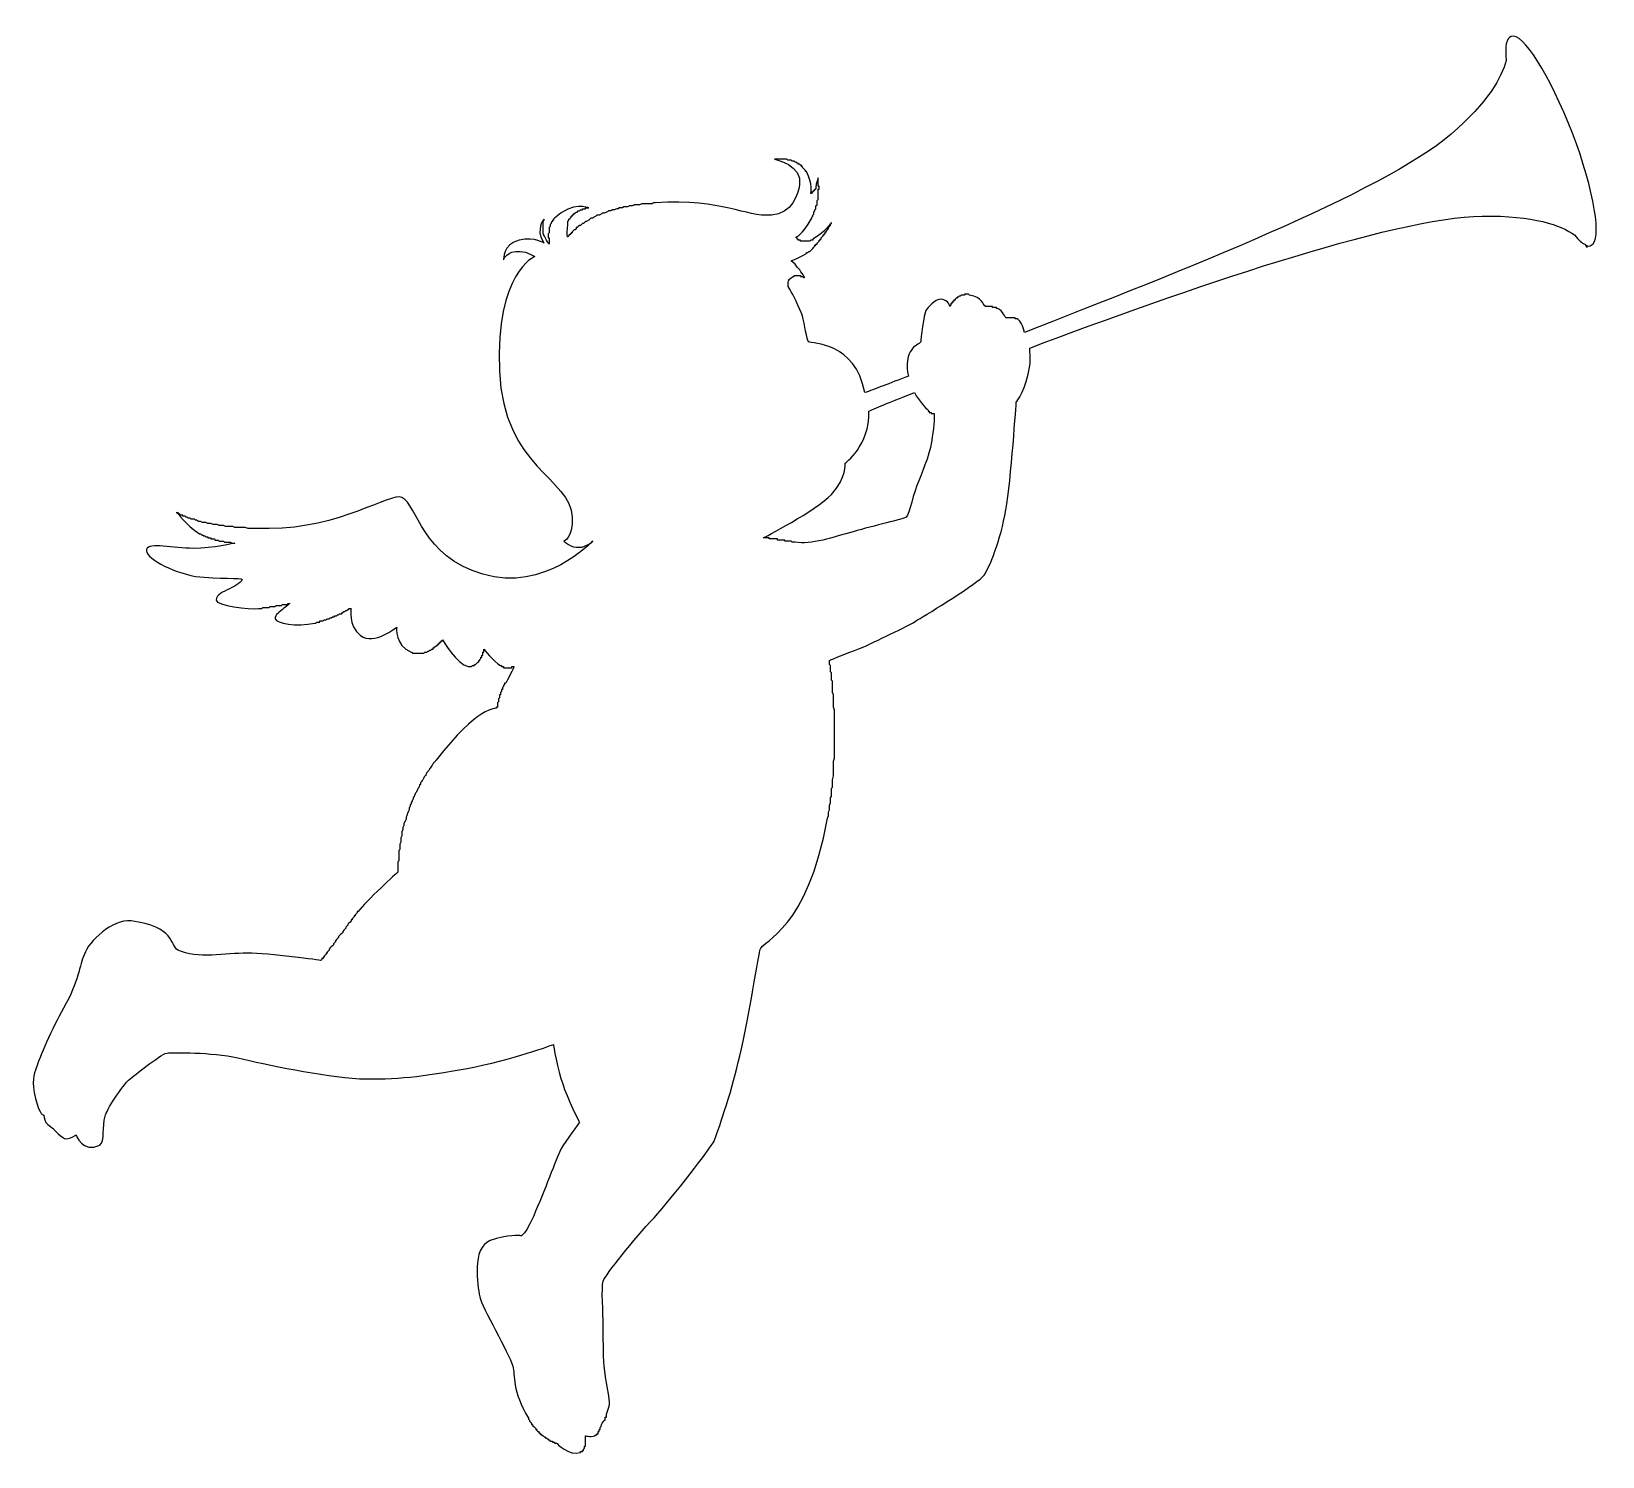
# Model space of a CAD drawing. Header units: centimetres. Extents: x -11.6 to 11.6, y -10.5 to 10.5.
import ezdxf

# ---------------------------------------------------------------- set-up
doc = ezdxf.new("R2010")
doc.units = ezdxf.units.CM
doc.header["$MEASUREMENT"] = 0
doc.layers.add('Layer 1', color=7, linetype='Continuous')

msp = doc.modelspace()

# ---------------------------------------------------------------- linework, layer by layer
at = {"layer": 'Layer 1'}
for points, knots in [([(-3.27987, 3.00899), (-3.27987, 3.00899), (-3.37181, 2.91684), (-3.47915, 2.91684), (-3.47915, 2.91684), (-3.60189, 2.90144), (-3.70923, 3.00899), (-3.70923, 3.00899), (-3.70923, 3.00899), (-3.70923, 3.00899), (-3.57109, 3.03958), (-3.58649, 3.3616), (-3.58649, 3.3616), (-3.60189, 3.94448), (-4.59871, 4.08259), (-4.66009, 5.52417), (-4.66009, 5.52417), (-4.72145, 6.98115), (-4.1386, 7.21123), (-4.1386, 7.21123), (-4.1386, 7.21123), (-4.1386, 7.21123), (-4.24594, 7.28799), (-4.35349, 7.28799), (-4.35349, 7.28799), (-4.55277, 7.30318), (-4.59876, 7.16525), (-4.59876, 7.16525), (-4.59876, 7.16525), (-4.59876, 7.16525), (-4.61416, 7.39533), (-4.3687, 7.45669), (-4.3687, 7.45669), (-4.12343, 7.50265), (-4.00072, 7.41049), (-4.00072, 7.41049), (-4.00072, 7.41049), (-4.00072, 7.41049), (-4.00072, 7.41049), (-4.00072, 7.41049), (-4.00072, 7.41049), (-4.00072, 7.41049), (-4.00072, 7.41049), (-4.00072, 7.41049), (-4.00072, 7.41049), (-4.00072, 7.41049), (-4.04668, 7.47185), (-4.06208, 7.564), (-4.06208, 7.564), (-4.06208, 7.7173), (-4.00072, 7.76328), (-4.00072, 7.76328), (-4.00072, 7.76328), (-4.00072, 7.76328), (-4.00072, 7.76328), (-4.00072, 7.76328), (-4.00072, 7.76328), (-4.00072, 7.76328), (-4.00072, 7.76328), (-4.00072, 7.76328), (-4.00072, 7.76328), (-4.00072, 7.76328), (-4.00072, 7.76328), (-4.00072, 7.76328), (-4.00072, 7.76328), (-4.00072, 7.76328), (-4.00072, 7.76328), (-4.00072, 7.76328), (-4.00072, 7.76328), (-4.00072, 7.76328), (-4.00072, 7.76328), (-4.00072, 7.76328), (-4.00072, 7.76328), (-4.00072, 7.76328), (-4.00072, 7.76328), (-4.00072, 7.76328), (-4.00072, 7.76328), (-4.00072, 7.76328), (-4.00072, 7.76328), (-4.00072, 7.76328), (-4.00072, 7.76328), (-4.00072, 7.76328), (-4.00072, 7.76328), (-4.00072, 7.76328), (-4.00072, 7.76328), (-4.00072, 7.76328), (-4.00072, 7.76328), (-4.00072, 7.76328), (-4.00072, 7.76328), (-4.00072, 7.76328), (-4.00072, 7.76328), (-4.00072, 7.76328), (-4.00072, 7.76328), (-4.00072, 7.76328), (-4.00072, 7.76328), (-4.00072, 7.76328), (-4.00072, 7.76328), (-4.00072, 7.76328), (-4.00072, 7.76328), (-4.00072, 7.76328), (-4.00072, 7.76328), (-4.00072, 7.76328), (-4.00072, 7.76328), (-4.00072, 7.76328), (-4.00072, 7.76328), (-4.00072, 7.76328), (-4.00072, 7.74809), (-4.00072, 7.74809), (-4.00072, 7.74809), (-4.00072, 7.74809), (-4.00072, 7.74809), (-4.00072, 7.74809), (-4.00072, 7.74809), (-4.00072, 7.74809), (-4.00072, 7.74809), (-4.00072, 7.74809), (-4.00072, 7.74809), (-4.00072, 7.74809), (-4.00072, 7.74809), (-4.00072, 7.74809), (-4.00072, 7.74809), (-4.00072, 7.74809), (-4.00072, 7.74809), (-4.00072, 7.74809), (-4.00072, 7.74809), (-4.00072, 7.74809), (-4.00072, 7.74809), (-4.00072, 7.74809), (-4.00072, 7.74809), (-4.00072, 7.74809), (-4.00072, 7.74809), (-4.00072, 7.74809), (-4.00072, 7.74809), (-4.00072, 7.74809), (-4.00072, 7.74809), (-4.00072, 7.74809), (-4.00072, 7.74809), (-4.00072, 7.74809), (-4.00072, 7.74809), (-4.00072, 7.74809), (-4.00072, 7.74809), (-4.00072, 7.74809), (-4.00072, 7.74809), (-4.00072, 7.74809), (-4.00072, 7.74809), (-4.00072, 7.74809), (-4.01612, 7.73269), (-4.01612, 7.73269), (-4.01612, 7.73269), (-4.01612, 7.73269), (-4.01612, 7.73269), (-4.01612, 7.73269), (-4.01612, 7.73269), (-4.01612, 7.73269), (-4.01612, 7.73269), (-4.01612, 7.73269), (-4.01612, 7.73269), (-4.01612, 7.73269), (-4.01612, 7.73269), (-4.01612, 7.73269), (-4.01612, 7.73269), (-4.01612, 7.73269), (-4.01612, 7.73269), (-4.01612, 7.73269), (-4.01612, 7.73269), (-4.01612, 7.73269), (-4.01612, 7.73269), (-4.01612, 7.73269), (-4.01612, 7.73269), (-4.01612, 7.73269), (-4.01612, 7.73269), (-4.01612, 7.73269), (-4.01612, 7.73269), (-4.01612, 7.73269), (-4.01612, 7.71729), (-4.01612, 7.71729), (-4.01612, 7.71729), (-4.01612, 7.71729), (-4.01612, 7.71729), (-4.01612, 7.71729), (-4.01612, 7.71729), (-4.01612, 7.71729), (-4.01612, 7.71729), (-4.01612, 7.71729), (-4.01612, 7.71729), (-4.01612, 7.71729), (-4.01612, 7.71729), (-4.01612, 7.71729), (-4.01612, 7.71729), (-4.01612, 7.71729), (-4.01612, 7.71729), (-4.01612, 7.71729), (-4.01612, 7.71729), (-4.01612, 7.71729), (-4.01612, 7.71729), (-4.01612, 7.71729), (-4.01612, 7.71729), (-4.01612, 7.71729), (-4.01612, 7.71729), (-4.01612, 7.71729), (-4.01612, 7.71729), (-4.01612, 7.71729), (-4.01612, 7.71729), (-4.01612, 7.71729), (-4.01612, 7.71729), (-4.01612, 7.71729), (-4.01612, 7.71729), (-4.01612, 7.71729), (-4.01612, 7.71729), (-4.01612, 7.71729), (-4.01612, 7.70189), (-4.01612, 7.70189), (-4.01612, 7.70189), (-4.01612, 7.70189), (-4.01612, 7.70189), (-4.01612, 7.70189), (-4.01612, 7.70189), (-4.01612, 7.70189), (-4.01612, 7.70189), (-4.01612, 7.70189), (-4.01612, 7.70189), (-4.01612, 7.70189), (-4.01612, 7.70189), (-4.01612, 7.70189), (-4.01612, 7.70189), (-4.01612, 7.70189), (-4.01612, 7.70189), (-4.01612, 7.70189), (-4.01612, 7.70189), (-4.01612, 7.70189), (-4.01612, 7.70189), (-4.01612, 7.70189), (-4.01612, 7.70189), (-4.01612, 7.70189), (-4.01612, 7.6867), (-4.01612, 7.6867), (-4.01612, 7.6867), (-4.01612, 7.6867), (-4.01612, 7.6867), (-4.01612, 7.6867), (-4.01612, 7.6867), (-4.01612, 7.6867), (-4.01612, 7.6867), (-4.01612, 7.6867), (-4.01612, 7.6867), (-4.01612, 7.6867), (-4.01612, 7.6867), (-4.01612, 7.6867), (-4.01612, 7.6867), (-4.01612, 7.6867), (-4.01612, 7.6713), (-4.01612, 7.6713), (-4.01612, 7.6713), (-4.01612, 7.6713), (-4.01612, 7.6713), (-4.01612, 7.6713), (-4.01612, 7.6713), (-4.01612, 7.6713), (-4.01612, 7.6713), (-4.01612, 7.6713), (-4.01612, 7.6713), (-4.01612, 7.6713), (-4.01612, 7.6713), (-4.01612, 7.6713), (-4.01612, 7.6713), (-4.01612, 7.6713), (-4.01612, 7.6559), (-4.01612, 7.6559), (-4.01612, 7.6559), (-4.01612, 7.6559), (-4.01612, 7.6559), (-4.01612, 7.6559), (-4.01612, 7.6559), (-4.01612, 7.6559), (-4.01612, 7.6559), (-4.01612, 7.6559), (-4.01612, 7.6559), (-4.01612, 7.6559), (-4.01612, 7.6559), (-4.01612, 7.6559), (-4.01612, 7.6559), (-4.01612, 7.6559), (-4.01612, 7.6405), (-4.01612, 7.6405), (-4.01612, 7.6405), (-4.01612, 7.6405), (-4.01612, 7.6405), (-4.01612, 7.6405), (-4.01612, 7.6405), (-4.01612, 7.6405), (-4.01612, 7.6405), (-4.01612, 7.6405), (-4.01612, 7.6405), (-4.01612, 7.6405), (-4.01612, 7.6405), (-4.01612, 7.6405), (-4.01612, 7.6405), (-4.01612, 7.6405), (-4.01612, 7.62531), (-4.01612, 7.62531), (-4.01612, 7.62531), (-4.01612, 7.62531), (-4.01612, 7.62531), (-4.01612, 7.62531), (-4.01612, 7.62531), (-4.01612, 7.62531), (-4.01612, 7.62531), (-4.01612, 7.62531), (-4.01612, 7.62531), (-4.01612, 7.62531), (-4.01612, 7.60991), (-4.01612, 7.60991), (-4.01612, 7.60991), (-4.01612, 7.60991), (-4.01612, 7.60991), (-4.01612, 7.60991), (-4.01612, 7.60991), (-4.01612, 7.60991), (-4.01612, 7.60991), (-4.01612, 7.60991), (-4.01612, 7.60991), (-4.01612, 7.60991), (-4.01612, 7.60991), (-4.01612, 7.60991), (-4.01612, 7.60991), (-4.01612, 7.60991), (-4.01612, 7.59451), (-4.01612, 7.59451), (-4.01612, 7.59451), (-4.01612, 7.59451), (-4.01612, 7.59451), (-4.01612, 7.59451), (-4.01612, 7.59451), (-4.01612, 7.59451), (-4.01612, 7.59451), (-4.01612, 7.59451), (-4.01612, 7.59451), (-4.01612, 7.59451), (-4.01612, 7.59451), (-4.01612, 7.59451), (-4.01612, 7.59451), (-4.01612, 7.59451), (-4.01612, 7.57932), (-4.01612, 7.57932), (-4.01612, 7.57932), (-4.01612, 7.57932), (-4.01612, 7.57932), (-4.01612, 7.57932), (-4.01612, 7.57932), (-4.01612, 7.57932), (-4.01612, 7.57932), (-4.01612, 7.57932), (-4.01612, 7.57932), (-4.01612, 7.57932), (-4.01612, 7.57932), (-4.01612, 7.57932), (-4.01612, 7.57932), (-4.01612, 7.57932), (-4.01612, 7.56392), (-4.01612, 7.56392), (-4.01612, 7.56392), (-4.01612, 7.56392), (-4.01612, 7.56392), (-4.01612, 7.56392), (-4.01612, 7.56392), (-4.00072, 7.50256), (-3.92397, 7.39522), (-3.92397, 7.39522), (-3.92397, 7.39522), (-3.92397, 7.39522), (-3.92397, 7.39522), (-3.92397, 7.39522), (-3.92397, 7.39522), (-3.92397, 7.39522), (-3.92397, 7.39522), (-3.92397, 7.39522), (-3.92397, 7.39522), (-3.92397, 7.39522), (-3.92397, 7.39522), (-3.92397, 7.39522), (-3.92397, 7.39522), (-3.92397, 7.39522), (-3.92397, 7.39522), (-3.92397, 7.39522), (-3.92397, 7.39522), (-3.92397, 7.39522), (-3.92397, 7.41041), (-3.92397, 7.41041), (-3.92397, 7.41041), (-3.92397, 7.41041), (-3.92397, 7.41041), (-3.92397, 7.41041), (-3.92397, 7.41041), (-3.92397, 7.41041), (-3.92397, 7.41041), (-3.92397, 7.41041), (-3.92397, 7.41041), (-3.92397, 7.41041), (-3.92397, 7.41041), (-3.92397, 7.41041), (-3.92397, 7.41041), (-3.92397, 7.41041), (-3.92397, 7.41041), (-3.92397, 7.41041), (-3.92397, 7.41041), (-3.92397, 7.41041), (-3.92397, 7.41041), (-3.92397, 7.41041), (-3.92397, 7.41041), (-3.92397, 7.41041), (-3.92397, 7.41041), (-3.92397, 7.41041), (-3.92397, 7.41041), (-3.92397, 7.41041), (-3.92397, 7.41041), (-3.92397, 7.41041), (-3.92397, 7.41041), (-3.92397, 7.41041), (-3.92397, 7.41041), (-3.92397, 7.41041), (-3.92397, 7.41041), (-3.92397, 7.41041), (-3.92397, 7.41041), (-3.92397, 7.41041), (-3.92397, 7.41041), (-3.92397, 7.41041), (-3.92397, 7.41041), (-3.92397, 7.41041), (-3.92397, 7.41041), (-3.92397, 7.41041), (-3.92397, 7.42581), (-3.92397, 7.42581), (-3.92397, 7.42581), (-3.92397, 7.42581), (-3.92397, 7.42581), (-3.92397, 7.42581), (-3.92397, 7.42581), (-3.92397, 7.42581), (-3.92397, 7.42581), (-3.92397, 7.42581), (-3.92397, 7.42581), (-3.92397, 7.42581), (-3.92397, 7.42581), (-3.92397, 7.42581), (-3.92397, 7.42581), (-3.92397, 7.42581), (-3.92397, 7.42581), (-3.92397, 7.42581), (-3.92397, 7.42581), (-3.92397, 7.42581), (-3.92397, 7.42581), (-3.92397, 7.42581), (-3.92397, 7.42581), (-3.92397, 7.42581), (-3.92397, 7.42581), (-3.92397, 7.42581), (-3.92397, 7.42581), (-3.92397, 7.42581), (-3.92397, 7.44121), (-3.92397, 7.44121), (-3.92397, 7.44121), (-3.92397, 7.44121), (-3.92397, 7.44121), (-3.92397, 7.44121), (-3.92397, 7.44121), (-3.92397, 7.44121), (-3.92397, 7.44121), (-3.92397, 7.44121), (-3.92397, 7.44121), (-3.92397, 7.44121), (-3.92397, 7.45661), (-3.92397, 7.45661), (-3.92397, 7.45661), (-3.92397, 7.45661), (-3.92397, 7.45661), (-3.92397, 7.45661), (-3.92397, 7.45661), (-3.92397, 7.45661), (-3.92397, 7.45661), (-3.92397, 7.45661), (-3.92397, 7.45661), (-3.92397, 7.45661), (-3.92397, 7.4718), (-3.92397, 7.4718), (-3.92397, 7.4718), (-3.92397, 7.4718), (-3.92397, 7.4718), (-3.92397, 7.4718), (-3.92397, 7.4718), (-3.92397, 7.4718), (-3.92397, 7.4872), (-3.92397, 7.4872), (-3.92397, 7.4872), (-3.92397, 7.4872), (-3.92397, 7.4872), (-3.92397, 7.4872), (-3.92397, 7.4872), (-3.92397, 7.4872), (-3.92397, 7.4872), (-3.92397, 7.4872), (-3.92397, 7.4872), (-3.92397, 7.4872), (-3.92397, 7.4872), (-3.92397, 7.4872), (-3.92397, 7.4872), (-3.92397, 7.4872), (-3.93937, 7.48722), (-3.93937, 7.48722), (-3.93937, 7.48722), (-3.93937, 7.48722), (-3.93937, 7.48722), (-3.93937, 7.48722), (-3.93937, 7.48722), (-3.93937, 7.48722), (-3.93937, 7.50262), (-3.93937, 7.50262), (-3.93937, 7.50262), (-3.93937, 7.50262), (-3.93937, 7.50262), (-3.93937, 7.50262), (-3.93937, 7.50262), (-3.93937, 7.50262), (-3.93937, 7.50262), (-3.93937, 7.50262), (-3.93937, 7.50262), (-3.93937, 7.50262), (-3.93937, 7.51802), (-3.93937, 7.51802), (-3.93937, 7.51802), (-3.93937, 7.51802), (-3.93937, 7.51802), (-3.93937, 7.51802), (-3.93937, 7.51802), (-3.93937, 7.51802), (-3.93937, 7.51802), (-3.93937, 7.51802), (-3.93937, 7.51802), (-3.93937, 7.51802), (-3.93937, 7.53321), (-3.93937, 7.53321), (-3.93937, 7.53321), (-3.93937, 7.53321), (-3.93937, 7.53321), (-3.93937, 7.53321), (-3.93937, 7.53321), (-3.93937, 7.53321), (-3.93937, 7.53321), (-3.93937, 7.53321), (-3.93937, 7.53321), (-3.93937, 7.53321), (-3.93937, 7.53321), (-3.93937, 7.53321), (-3.93937, 7.53321), (-3.93937, 7.53321), (-3.93937, 7.54861), (-3.93937, 7.54861), (-3.93937, 7.54861), (-3.93937, 7.54861), (-3.93937, 7.54861), (-3.93937, 7.54861), (-3.93937, 7.54861), (-3.93937, 7.54861), (-3.93937, 7.54861), (-3.93937, 7.54861), (-3.93937, 7.54861), (-3.93937, 7.54861), (-3.92397, 7.56401), (-3.92397, 7.56401), (-3.92397, 7.56401), (-3.92397, 7.56401), (-3.92397, 7.56401), (-3.92397, 7.56401), (-3.92397, 7.56401), (-3.92397, 7.56401), (-3.92397, 7.57941), (-3.92397, 7.57941), (-3.92397, 7.57941), (-3.92397, 7.57941), (-3.92397, 7.57941), (-3.92397, 7.57941), (-3.92397, 7.57941), (-3.92397, 7.57941), (-3.92397, 7.57941), (-3.92397, 7.57941), (-3.92397, 7.57941), (-3.92397, 7.57941), (-3.92397, 7.5946), (-3.92397, 7.5946), (-3.92397, 7.5946), (-3.92397, 7.5946), (-3.92397, 7.5946), (-3.92397, 7.5946), (-3.92397, 7.5946), (-3.92397, 7.5946), (-3.92397, 7.5946), (-3.92397, 7.5946), (-3.92397, 7.5946), (-3.92397, 7.5946), (-3.92397, 7.61), (-3.92397, 7.61), (-3.92397, 7.61), (-3.92397, 7.61), (-3.92397, 7.61), (-3.92397, 7.61), (-3.92397, 7.61), (-3.92397, 7.61), (-3.92397, 7.61), (-3.92397, 7.61), (-3.92397, 7.61), (-3.92397, 7.61), (-3.92397, 7.6254), (-3.92397, 7.6254), (-3.92397, 7.6254), (-3.92397, 7.6254), (-3.92397, 7.6254), (-3.92397, 7.6254), (-3.92397, 7.6254), (-3.92397, 7.6254), (-3.92397, 7.6254), (-3.92397, 7.6254), (-3.92397, 7.6254), (-3.92397, 7.6254), (-3.92397, 7.64059), (-3.92397, 7.64059), (-3.92397, 7.64059), (-3.92397, 7.64059), (-3.92397, 7.64059), (-3.92397, 7.64059), (-3.92397, 7.64059), (-3.92397, 7.64059), (-3.90857, 7.65599), (-3.90857, 7.65599), (-3.90857, 7.65599), (-3.90857, 7.65599), (-3.90857, 7.65599), (-3.90857, 7.65599), (-3.90857, 7.65599), (-3.90857, 7.65599), (-3.90857, 7.67139), (-3.90857, 7.67139), (-3.90857, 7.67139), (-3.90857, 7.67139), (-3.90857, 7.67139), (-3.90857, 7.67139), (-3.90857, 7.67139), (-3.90857, 7.67139), (-3.90857, 7.67139), (-3.90857, 7.67139), (-3.90857, 7.67139), (-3.90857, 7.67139), (-3.90857, 7.68679), (-3.90857, 7.68679), (-3.90857, 7.68679), (-3.90857, 7.68679), (-3.90857, 7.68679), (-3.90857, 7.68679), (-3.90857, 7.68679), (-3.90857, 7.68679), (-3.89338, 7.70198), (-3.89338, 7.70198), (-3.89338, 7.70198), (-3.89338, 7.70198), (-3.89338, 7.70198), (-3.89338, 7.70198), (-3.89338, 7.70198), (-3.89338, 7.70198), (-3.89338, 7.71738), (-3.89338, 7.71738), (-3.89338, 7.71738), (-3.89338, 7.71738), (-3.89338, 7.71738), (-3.89338, 7.71738), (-3.89338, 7.71738), (-3.89338, 7.71738), (-3.87798, 7.73278), (-3.87798, 7.73278), (-3.87798, 7.73278), (-3.87798, 7.73278), (-3.87798, 7.73278), (-3.87798, 7.73278), (-3.87798, 7.73278), (-3.87798, 7.73278), (-3.87798, 7.74818), (-3.87798, 7.74818), (-3.87798, 7.74818), (-3.87798, 7.74818), (-3.87798, 7.74818), (-3.87798, 7.74818), (-3.87798, 7.74818), (-3.87798, 7.74818), (-3.86259, 7.74815), (-3.86259, 7.74815), (-3.86259, 7.74815), (-3.86259, 7.74815), (-3.86259, 7.76334), (-3.86259, 7.76334), (-3.86259, 7.76334), (-3.86259, 7.76334), (-3.86259, 7.76334), (-3.86259, 7.76334), (-3.86259, 7.76334), (-3.86259, 7.76334), (-3.8474, 7.77874), (-3.8474, 7.77874), (-3.8474, 7.77874), (-3.8474, 7.77874), (-3.8474, 7.77874), (-3.8474, 7.77874), (-3.8474, 7.77874), (-3.57115, 8.03941), (-3.34109, 7.93204), (-3.34109, 7.93204), (-3.34109, 7.93204), (-3.34109, 7.93204), (-3.34109, 7.93204), (-3.34109, 7.93204), (-3.34109, 7.93204), (-3.34109, 7.93204), (-3.34109, 7.93204), (-3.34109, 7.93204), (-3.34109, 7.93204), (-3.34109, 7.93204), (-3.34109, 7.93204), (-3.34109, 7.93204), (-3.34109, 7.93204), (-3.34109, 7.93204), (-3.34109, 7.93204), (-3.34109, 7.93204), (-3.34109, 7.93204), (-3.34109, 7.93204), (-3.34109, 7.93204), (-3.34109, 7.93204), (-3.34109, 7.93204), (-3.34109, 7.93204), (-3.34109, 7.93204), (-3.34109, 7.93204), (-3.34109, 7.93204), (-3.34109, 7.93204), (-3.34109, 7.93204), (-3.34109, 7.93204), (-3.34109, 7.93204), (-3.34109, 7.93204), (-3.35649, 7.93204), (-3.35649, 7.93204), (-3.35649, 7.93204), (-3.35649, 7.93204), (-3.35649, 7.93204), (-3.35649, 7.93204), (-3.35649, 7.93204), (-3.35649, 7.93204), (-3.35649, 7.93204), (-3.35649, 7.93204), (-3.35649, 7.93204), (-3.35649, 7.93204), (-3.35649, 7.93204), (-3.35649, 7.93204), (-3.35649, 7.93204), (-3.35649, 7.93204), (-3.35649, 7.93204), (-3.35649, 7.93204), (-3.35649, 7.93204), (-3.35649, 7.93204), (-3.35649, 7.93204), (-3.35649, 7.93204), (-3.35649, 7.93204), (-3.35649, 7.93204), (-3.35649, 7.93204), (-3.35649, 7.93204), (-3.35649, 7.93204), (-3.35649, 7.93204), (-3.37181, 7.93204), (-3.37181, 7.93204), (-3.37181, 7.93204), (-3.37181, 7.93204), (-3.37181, 7.93204), (-3.37181, 7.93204), (-3.37181, 7.93204), (-3.37181, 7.93204), (-3.37181, 7.93204), (-3.37181, 7.93204), (-3.37181, 7.93204), (-3.37181, 7.93204), (-3.37181, 7.93204), (-3.37181, 7.93204), (-3.37181, 7.93204), (-3.37181, 7.93204), (-3.37181, 7.93204), (-3.37181, 7.93204), (-3.37181, 7.93204), (-3.37181, 7.93204), (-3.38721, 7.93204), (-3.38721, 7.93204), (-3.38721, 7.93204), (-3.38721, 7.93204), (-3.38721, 7.93204), (-3.38721, 7.93204), (-3.38721, 7.93204), (-3.38721, 7.93204), (-3.38721, 7.93204), (-3.38721, 7.93204), (-3.38721, 7.93204), (-3.38721, 7.93204), (-3.38721, 7.93204), (-3.38721, 7.93204), (-3.38721, 7.93204), (-3.38721, 7.93204), (-3.38721, 7.91685), (-3.38721, 7.91685), (-3.38721, 7.91685), (-3.38721, 7.91685), (-3.38721, 7.91685), (-3.38721, 7.91685), (-3.38721, 7.91685), (-3.38721, 7.91685), (-3.40261, 7.91685), (-3.40261, 7.91685), (-3.40261, 7.91685), (-3.40261, 7.91685), (-3.40261, 7.91685), (-3.40261, 7.91685), (-3.40261, 7.91685), (-3.40261, 7.91685), (-3.40261, 7.91685), (-3.40261, 7.91685), (-3.40261, 7.91685), (-3.40261, 7.91685), (-3.40261, 7.91685), (-3.40261, 7.91685), (-3.40261, 7.91685), (-3.40261, 7.91685), (-3.40261, 7.91685), (-3.40261, 7.91685), (-3.40261, 7.91685), (-3.40261, 7.91685), (-3.40261, 7.91685), (-3.40261, 7.91685), (-3.40261, 7.91685), (-3.40261, 7.91685), (-3.4178, 7.91685), (-3.4178, 7.91685), (-3.4178, 7.91685), (-3.4178, 7.91685), (-3.4178, 7.91685), (-3.4178, 7.91685), (-3.4178, 7.91685), (-3.4178, 7.91685), (-3.4178, 7.91685), (-3.4178, 7.91685), (-3.4178, 7.91685), (-3.4178, 7.91685), (-3.4178, 7.91685), (-3.4178, 7.91685), (-3.4178, 7.91685), (-3.4178, 7.91685), (-3.4178, 7.91685), (-3.4178, 7.91685), (-3.4178, 7.91685), (-3.4178, 7.91685), (-3.4178, 7.91685), (-3.4178, 7.91685), (-3.4178, 7.91685), (-3.4178, 7.91685), (-3.43319, 7.91685), (-3.43319, 7.91685), (-3.43319, 7.91685), (-3.43319, 7.91685), (-3.43319, 7.91685), (-3.43319, 7.91685), (-3.43319, 7.91685), (-3.43319, 7.91685), (-3.43319, 7.90145), (-3.43319, 7.90145), (-3.43319, 7.90145), (-3.43319, 7.90145), (-3.43319, 7.90145), (-3.43319, 7.90145), (-3.43319, 7.90145), (-3.43319, 7.90145), (-3.44859, 7.90145), (-3.44859, 7.90145), (-3.44859, 7.90145), (-3.44859, 7.90145), (-3.44859, 7.90145), (-3.44859, 7.90145), (-3.44859, 7.90145), (-3.44859, 7.90145), (-3.44859, 7.90145), (-3.44859, 7.90145), (-3.44859, 7.90145), (-3.44859, 7.90145), (-3.44859, 7.90145), (-3.44859, 7.90145), (-3.44859, 7.90145), (-3.44859, 7.90145), (-3.46378, 7.90145), (-3.46378, 7.90145), (-3.46378, 7.90145), (-3.46378, 7.90145), (-3.46378, 7.90145), (-3.46378, 7.90145), (-3.46378, 7.90145), (-3.46378, 7.90145), (-3.46378, 7.90145), (-3.46378, 7.90145), (-3.46378, 7.90145), (-3.46378, 7.90145), (-3.46378, 7.90145), (-3.46378, 7.90145), (-3.46378, 7.90145), (-3.46378, 7.90145), (-3.47918, 7.88605), (-3.47918, 7.88605), (-3.47918, 7.88605), (-3.47918, 7.88605), (-3.47918, 7.88605), (-3.47918, 7.88605), (-3.47918, 7.88605), (-3.47918, 7.88605), (-3.47918, 7.88605), (-3.47918, 7.88605), (-3.47918, 7.88605), (-3.47918, 7.88605), (-3.47918, 7.88605), (-3.47918, 7.88605), (-3.47918, 7.88605), (-3.47918, 7.88605), (-3.47918, 7.88605), (-3.47918, 7.88605), (-3.47918, 7.88605), (-3.47918, 7.88605), (-3.49458, 7.88605), (-3.49458, 7.88605), (-3.49458, 7.88605), (-3.49458, 7.88605), (-3.49458, 7.88605), (-3.49458, 7.88605), (-3.49458, 7.88605), (-3.49458, 7.88605), (-3.49458, 7.88605), (-3.49458, 7.88605), (-3.49458, 7.88605), (-3.49458, 7.88605), (-3.50998, 7.87065), (-3.50998, 7.87065), (-3.50998, 7.87065), (-3.50998, 7.87065), (-3.50998, 7.87065), (-3.50998, 7.87065), (-3.50998, 7.87065), (-3.50998, 7.87065), (-3.50998, 7.87065), (-3.50998, 7.87065), (-3.50998, 7.87065), (-3.50998, 7.87065), (-3.50998, 7.87065), (-3.50998, 7.87065), (-3.50998, 7.87065), (-3.50998, 7.87065), (-3.52516, 7.87065), (-3.52516, 7.87065), (-3.52516, 7.87065), (-3.52516, 7.87065), (-3.52516, 7.87065), (-3.52516, 7.87065), (-3.52516, 7.87065), (-3.52516, 7.87065), (-3.52516, 7.87065), (-3.52516, 7.87065), (-3.52516, 7.87065), (-3.52516, 7.87065), (-3.54056, 7.85546), (-3.54056, 7.85546), (-3.54056, 7.85546), (-3.54056, 7.85546), (-3.54056, 7.85546), (-3.54056, 7.85546), (-3.54056, 7.85546), (-3.54056, 7.85546), (-3.54056, 7.85546), (-3.54056, 7.85546), (-3.54056, 7.85546), (-3.54056, 7.85546), (-3.55596, 7.85547), (-3.55596, 7.85547), (-3.55596, 7.85547), (-3.55596, 7.85547), (-3.55596, 7.85547), (-3.55596, 7.85547), (-3.55596, 7.85547), (-3.55596, 7.85547), (-3.55596, 7.84007), (-3.55596, 7.84007), (-3.55596, 7.84007), (-3.55596, 7.84007), (-3.55596, 7.84007), (-3.55596, 7.84007), (-3.55596, 7.84007), (-3.55596, 7.84007), (-3.55596, 7.84007), (-3.55596, 7.84007), (-3.55596, 7.84007), (-3.55596, 7.84007), (-3.57115, 7.84007), (-3.57115, 7.84007), (-3.57115, 7.84007), (-3.57115, 7.84007), (-3.57115, 7.84007), (-3.57115, 7.84007), (-3.57115, 7.84007), (-3.57115, 7.84007), (-3.57115, 7.82467), (-3.57115, 7.82467), (-3.57115, 7.82467), (-3.57115, 7.82467), (-3.58655, 7.82467), (-3.58655, 7.82467), (-3.58655, 7.82467), (-3.58655, 7.82467), (-3.58655, 7.82467), (-3.58655, 7.82467), (-3.58655, 7.82467), (-3.58655, 7.82467), (-3.58655, 7.82467), (-3.58655, 7.82467), (-3.58655, 7.82467), (-3.58655, 7.82467), (-3.58655, 7.80927), (-3.58655, 7.80927), (-3.58655, 7.80927), (-3.58655, 7.80927), (-3.60195, 7.80927), (-3.60195, 7.80927), (-3.60195, 7.80927), (-3.60195, 7.80927), (-3.60195, 7.80927), (-3.60195, 7.80927), (-3.60195, 7.80927), (-3.60195, 7.80927), (-3.60195, 7.79408), (-3.60195, 7.79408), (-3.60195, 7.79408), (-3.60195, 7.79408), (-3.60195, 7.79408), (-3.60195, 7.79408), (-3.60195, 7.79408), (-3.60195, 7.79408), (-3.60195, 7.79408), (-3.60195, 7.79408), (-3.60195, 7.79408), (-3.60195, 7.79408), (-3.61735, 7.77868), (-3.61735, 7.77868), (-3.61735, 7.77868), (-3.61735, 7.77868), (-3.61735, 7.77868), (-3.61735, 7.77868), (-3.61735, 7.77868), (-3.61735, 7.77868), (-3.61735, 7.77868), (-3.61735, 7.77868), (-3.61735, 7.77868), (-3.61735, 7.77868), (-3.61735, 7.77868), (-3.61735, 7.77868), (-3.61735, 7.77868), (-3.61735, 7.77868), (-3.61735, 7.77868), (-3.61735, 7.77868), (-3.61735, 7.77868), (-3.61735, 7.77868), (-3.63275, 7.76328), (-3.63275, 7.76328), (-3.63275, 7.76328), (-3.63275, 7.76328), (-3.63275, 7.76328), (-3.63275, 7.76328), (-3.63275, 7.76328), (-3.63275, 7.76328), (-3.63275, 7.74809), (-3.63275, 7.74809), (-3.63275, 7.74809), (-3.63275, 7.74809), (-3.63275, 7.74809), (-3.63275, 7.74809), (-3.63275, 7.74809), (-3.63275, 7.74809), (-3.64794, 7.73269), (-3.64794, 7.73269), (-3.64794, 7.73269), (-3.64794, 7.73269), (-3.64794, 7.73269), (-3.64794, 7.73269), (-3.64794, 7.73269), (-3.64794, 7.73269), (-3.64794, 7.71729), (-3.64794, 7.71729), (-3.64794, 7.71729), (-3.64794, 7.71729), (-3.64794, 7.70189), (-3.64794, 7.70189), (-3.64794, 7.70189), (-3.64794, 7.70189), (-3.64794, 7.70189), (-3.64794, 7.70189), (-3.64794, 7.70189), (-3.64794, 7.70189), (-3.64794, 7.6867), (-3.64794, 7.6867), (-3.64794, 7.6867), (-3.67853, 7.5026), (-3.64794, 7.5026), (-3.64794, 7.5026), (-3.64794, 7.5026), (-3.64794, 7.5026), (-3.64794, 7.5026), (-3.64794, 7.5026), (-3.64794, 7.5026), (-3.64794, 7.5026), (-3.64794, 7.5026), (-3.64794, 7.5026), (-3.64794, 7.5026), (-3.64794, 7.5026), (-3.64794, 7.5026), (-3.64794, 7.5026), (-3.64794, 7.5026), (-3.64794, 7.5026), (-3.64794, 7.5026), (-3.64794, 7.5026), (-3.64794, 7.5026), (-3.64794, 7.5026), (-3.64794, 7.5026), (-3.64794, 7.5026), (-3.64794, 7.5026), (-3.64794, 7.5026), (-3.64794, 7.5026), (-3.64794, 7.5026), (-3.64794, 7.5026), (-3.64794, 7.5026), (-3.63275, 7.518), (-3.63275, 7.518), (-3.63275, 7.518), (-3.63275, 7.518), (-3.63275, 7.518), (-3.63275, 7.518), (-3.63275, 7.518), (-3.63275, 7.518), (-3.63275, 7.518), (-3.63275, 7.518), (-3.63275, 7.518), (-3.63275, 7.518), (-3.63275, 7.518), (-3.63275, 7.518), (-3.63275, 7.518), (-3.63275, 7.518), (-3.63275, 7.518), (-3.63275, 7.518), (-3.63275, 7.518), (-3.63275, 7.518), (-3.63275, 7.53319), (-3.63275, 7.53319), (-3.63275, 7.53319), (-3.63275, 7.53319), (-3.61734, 7.5332), (-3.61734, 7.5332), (-3.61734, 7.5332), (-3.61734, 7.5332), (-3.61734, 7.5486), (-3.61734, 7.5486), (-3.61734, 7.5486), (-3.61734, 7.5486), (-3.61734, 7.5486), (-3.61734, 7.5486), (-3.61734, 7.5486), (-3.61734, 7.5486), (-3.61734, 7.5486), (-3.61734, 7.5486), (-3.61734, 7.5486), (-3.61734, 7.5486), (-3.60195, 7.5486), (-3.60195, 7.5486), (-3.60195, 7.5486), (-3.60195, 7.5486), (-3.60195, 7.564), (-3.60195, 7.564), (-3.60195, 7.564), (-3.60195, 7.564), (-3.58655, 7.564), (-3.58655, 7.564), (-3.58655, 7.564), (-3.58655, 7.564), (-3.58655, 7.564), (-3.58655, 7.564), (-3.58655, 7.564), (-3.58655, 7.564), (-3.58655, 7.5794), (-3.58655, 7.5794), (-3.58655, 7.5794), (-3.58655, 7.5794), (-3.57115, 7.59459), (-3.57115, 7.59459), (-3.57115, 7.59459), (-3.57115, 7.59459), (-3.57115, 7.59459), (-3.57115, 7.59459), (-3.57115, 7.59459), (-3.57115, 7.59459), (-3.57115, 7.59459), (-3.57115, 7.59459), (-3.57115, 7.59459), (-3.57115, 7.59459), (-3.55596, 7.60999), (-3.55596, 7.60999), (-3.55596, 7.60999), (-3.55596, 7.60999), (-3.54056, 7.60999), (-3.54056, 7.60999), (-3.54056, 7.60999), (-3.54056, 7.60999), (-3.54056, 7.60999), (-3.54056, 7.60999), (-3.54056, 7.60999), (-3.54056, 7.60999), (-3.52516, 7.62539), (-3.52516, 7.62539), (-3.52516, 7.62539), (-3.52516, 7.62539), (-3.52516, 7.64058), (-3.52516, 7.64058), (-3.52516, 7.64058), (-3.52516, 7.64058), (-3.52516, 7.64058), (-3.52516, 7.64058), (-3.52516, 7.64058), (-3.52516, 7.64058), (-3.50998, 7.64057), (-3.50998, 7.64057), (-3.50998, 7.64057), (-3.50998, 7.64057), (-3.49458, 7.65597), (-3.49458, 7.65597), (-3.49458, 7.65597), (-3.49458, 7.65597), (-3.47918, 7.67137), (-3.47918, 7.67137), (-3.47918, 7.67137), (-3.47918, 7.67137), (-3.47918, 7.67137), (-3.47918, 7.67137), (-3.47918, 7.67137), (-3.47918, 7.67137), (-3.46378, 7.67137), (-3.46378, 7.67137), (-3.46378, 7.67137), (-3.46378, 7.67137), (-3.46378, 7.67137), (-3.46378, 7.67137), (-3.46378, 7.67137), (-3.46378, 7.67137), (-3.44859, 7.68677), (-3.44859, 7.68677), (-3.44859, 7.68677), (-3.44859, 7.68677), (-3.43319, 7.70196), (-3.43319, 7.70196), (-3.43319, 7.70196), (-3.43319, 7.70196), (-3.4178, 7.70195), (-3.4178, 7.70195), (-3.4178, 7.70195), (-3.4178, 7.70195), (-3.40261, 7.71735), (-3.40261, 7.71735), (-3.40261, 7.71735), (-3.40261, 7.71735), (-3.38721, 7.73275), (-3.38721, 7.73275), (-3.38721, 7.73275), (-3.38721, 7.73275), (-3.37181, 7.73275), (-3.37181, 7.73275), (-3.37181, 7.73275), (-3.37181, 7.73275), (-3.34101, 7.74815), (-3.34101, 7.74815), (-3.34101, 7.74815), (-3.34101, 7.74815), (-3.32582, 7.76334), (-3.32582, 7.76334), (-3.32582, 7.76334), (-3.32582, 7.76334), (-3.31042, 7.77874), (-3.31042, 7.77874), (-3.31042, 7.77874), (-3.31042, 7.77874), (-3.27984, 7.77874), (-3.27984, 7.77874), (-3.27984, 7.77874), (-3.27984, 7.77874), (-3.26444, 7.79414), (-3.26444, 7.79414), (-3.26444, 7.79414), (-3.26444, 7.79414), (-3.23364, 7.80933), (-3.23364, 7.80933), (-3.23364, 7.80933), (-3.23364, 7.80933), (-3.21845, 7.82473), (-3.21845, 7.82473), (-3.21845, 7.82473), (-3.20305, 7.82473), (-3.20305, 7.82473), (-3.18765, 7.82473), (-3.18765, 7.82473), (-3.18765, 7.82473), (-3.15706, 7.84013), (-3.15706, 7.84013), (-3.15706, 7.84013), (-3.15706, 7.84013), (-3.14166, 7.85553), (-3.14166, 7.85553), (-3.14166, 7.85553), (-3.14166, 7.85553), (-3.11109, 7.85552), (-3.11109, 7.85552), (-3.11109, 7.85552), (-3.11109, 7.85552), (-3.08029, 7.87071), (-3.08029, 7.87071), (-3.08029, 7.87071), (-3.0651, 7.87071), (-3.0651, 7.87071), (-3.0497, 7.88611), (-3.0497, 7.88611), (-3.0497, 7.88611), (-3.01891, 7.8861), (-3.01891, 7.8861), (-3.01891, 7.8861), (-3.00351, 7.8861), (-3.00351, 7.9015), (-2.98832, 7.9015), (-2.98832, 7.9015), (-2.97292, 7.9015), (-2.97292, 7.9015), (-2.95773, 7.9015), (-2.95773, 7.9015), (-2.94233, 7.9169), (-2.94233, 7.9169), (-2.92693, 7.9169), (-2.92693, 7.9169), (-2.91153, 7.9169), (-2.89613, 7.9169), (-2.89613, 7.93209), (-2.89613, 7.93209), (-2.88094, 7.93209), (-2.86554, 7.93209), (-2.85017, 7.93209), (-2.85017, 7.93209), (-2.85017, 7.93209), (-2.83498, 7.93209), (-2.81958, 7.94749), (-2.81958, 7.94749), (-2.80418, 7.94749), (-2.78878, 7.94749), (-2.78878, 7.94749), (-2.78878, 7.94749), (-2.78878, 7.94749), (-2.78878, 7.94749), (-2.78878, 7.94749), (-2.78878, 7.94749), (-2.77359, 7.94749), (-2.75822, 7.94749), (-2.74282, 7.96289), (-2.74282, 7.96289), (-2.72763, 7.96289), (-2.71223, 7.96289), (-2.71223, 7.96289), (-2.71223, 7.96289), (-2.69683, 7.96289), (-2.68143, 7.96289), (-2.66603, 7.97808), (-2.66603, 7.97808), (-2.66603, 7.97808), (-2.62031, 7.97807), (-2.62031, 7.97807), (-2.62031, 7.97807), (-2.60491, 7.97807), (-2.58951, 7.97807), (-2.58951, 7.97807), (-2.58951, 7.97807), (-2.57411, 7.97807), (-2.55871, 7.99347), (-2.54353, 7.99347), (-2.54353, 7.99347), (-2.52813, 7.99347), (-2.51273, 7.99347), (-2.49757, 7.99347), (-2.49757, 7.99347), (-2.48217, 7.99347), (-2.46677, 7.99347), (-2.45137, 7.99347), (-2.45137, 7.99347), (-2.43618, 7.99347), (-2.42078, 7.99347), (-2.40541, 7.99347), (-2.40541, 7.99347), (-2.39022, 8.00887), (-2.37482, 8.00887), (-2.35943, 8.00887), (-2.35943, 8.00887), (-1.33181, 8.07023), (-1.04059, 7.79419), (-0.6416, 7.82477), (-0.6416, 7.82477), (-0.33497, 7.84017), (-0.24303, 8.14679), (-0.22763, 8.26953), (-0.22763, 8.26953), (-0.16627, 8.56097), (-0.59561, 8.65291), (-0.59561, 8.65291), (-0.59561, 8.65291), (-0.59561, 8.65291), (-0.59561, 8.65291), (-0.59561, 8.65291), (-0.59561, 8.65291), (-0.59561, 8.65291), (-0.59561, 8.65291), (-0.59561, 8.65291), (-0.59561, 8.65291), (-0.59561, 8.65291), (-0.59561, 8.65291), (-0.59561, 8.65291), (-0.59561, 8.65291), (-0.59561, 8.65291), (-0.58043, 8.65292), (-0.58043, 8.65292), (-0.58043, 8.65292), (-0.58043, 8.65292), (-0.58043, 8.65292), (-0.58043, 8.65292), (-0.58043, 8.65292), (-0.58043, 8.65292), (-0.58043, 8.65292), (-0.58043, 8.65292), (-0.58043, 8.65292), (-0.58043, 8.65292), (-0.58043, 8.65292), (-0.58043, 8.65292), (-0.58043, 8.65292), (-0.58043, 8.65292), (-0.58043, 8.65292), (-0.58043, 8.65292), (-0.58043, 8.65292), (-0.58043, 8.65292), (-0.58043, 8.65292), (-0.58043, 8.65292), (-0.58043, 8.65292), (-0.58043, 8.65292), (-0.56503, 8.65292), (-0.56503, 8.65292), (-0.56503, 8.65292), (-0.56503, 8.65292), (-0.56503, 8.65292), (-0.56503, 8.65292), (-0.56503, 8.65292), (-0.56503, 8.65292), (-0.56503, 8.65292), (-0.56503, 8.65292), (-0.56503, 8.65292), (-0.56503, 8.65292), (-0.56503, 8.65292), (-0.56503, 8.65292), (-0.56503, 8.65292), (-0.56503, 8.65292), (-0.56503, 8.65292), (-0.56503, 8.65292), (-0.56503, 8.65292), (-0.56503, 8.65292), (-0.56503, 8.65292), (-0.56503, 8.65292), (-0.56503, 8.65292), (-0.56503, 8.65292), (-0.56503, 8.65292), (-0.56503, 8.65292), (-0.56503, 8.65292), (-0.56503, 8.65292), (-0.54963, 8.65292), (-0.54963, 8.65292), (-0.54963, 8.65292), (-0.54963, 8.65292), (-0.54963, 8.65292), (-0.54963, 8.65292), (-0.54963, 8.65292), (-0.54963, 8.65292), (-0.54963, 8.65292), (-0.54963, 8.65292), (-0.54963, 8.65292), (-0.54963, 8.65292), (-0.54963, 8.65292), (-0.54963, 8.65292), (-0.54963, 8.65292), (-0.54963, 8.65292), (-0.54963, 8.65292), (-0.54963, 8.65292), (-0.54963, 8.65292), (-0.54963, 8.65292), (-0.53423, 8.65292), (-0.53423, 8.65292), (-0.53423, 8.65292), (-0.53423, 8.65292), (-0.53423, 8.65292), (-0.53423, 8.65292), (-0.53423, 8.65292), (-0.53423, 8.65292), (-0.53423, 8.65292), (-0.53423, 8.65292), (-0.53423, 8.65292), (-0.53423, 8.65292), (-0.51905, 8.65292), (-0.51905, 8.65292), (-0.51905, 8.65292), (-0.51905, 8.65292), (-0.51905, 8.65292), (-0.51905, 8.65292), (-0.51905, 8.65292), (-0.51905, 8.65292), (-0.51905, 8.65292), (-0.51905, 8.65292), (-0.51905, 8.65292), (-0.51905, 8.65292), (-0.50365, 8.65292), (-0.50365, 8.65292), (-0.50365, 8.65292), (-0.50365, 8.65292), (-0.50365, 8.65292), (-0.50365, 8.65292), (-0.50365, 8.65292), (-0.50365, 8.65292), (-0.50365, 8.65292), (-0.50365, 8.65292), (-0.50365, 8.65292), (-0.50365, 8.65292), (-0.50365, 8.65292), (-0.50365, 8.65292), (-0.50365, 8.65292), (-0.50365, 8.65292), (-0.48825, 8.65292), (-0.48825, 8.65292), (-0.48825, 8.65292), (-0.48825, 8.65292), (-0.48825, 8.65292), (-0.48825, 8.65292), (-0.48825, 8.65292), (-0.48825, 8.65292), (-0.48825, 8.65292), (-0.48825, 8.65292), (-0.48825, 8.65292), (-0.48825, 8.65292), (-0.48825, 8.65292), (-0.48825, 8.65292), (-0.48825, 8.65292), (-0.48825, 8.65292), (-0.47306, 8.65292), (-0.47306, 8.65292), (-0.47306, 8.65292), (-0.47306, 8.65292), (-0.47306, 8.65292), (-0.47306, 8.65292), (-0.47306, 8.65292), (-0.47306, 8.65292), (-0.45766, 8.65292), (-0.45766, 8.65292), (-0.45766, 8.65292), (-0.45766, 8.65292), (-0.45766, 8.65292), (-0.45766, 8.65292), (-0.45766, 8.65292), (-0.45766, 8.65292), (-0.45766, 8.65292), (-0.45766, 8.65292), (-0.45766, 8.65292), (-0.44226, 8.65292), (-0.44226, 8.65292), (-0.44226, 8.65292), (-0.44226, 8.65292), (-0.44226, 8.65292), (-0.42687, 8.65292), (-0.42687, 8.65292), (-0.42687, 8.65292), (-0.42687, 8.65292), (-0.42687, 8.65292), (-0.42687, 8.65292), (-0.42687, 8.65292), (-0.42687, 8.65292), (-0.41147, 8.65292), (-0.41147, 8.65292), (-0.41147, 8.65292), (-0.41147, 8.65292), (-0.41147, 8.65292), (-0.41147, 8.65292), (-0.41147, 8.65292), (-0.41147, 8.65292), (-0.41147, 8.65292), (-0.41147, 8.65292), (-0.41147, 8.65292), (-0.41147, 8.65292), (-0.41147, 8.65292), (-0.41147, 8.65292), (-0.41147, 8.65292), (-0.41147, 8.65292), (-0.39628, 8.63773), (-0.39628, 8.63773), (-0.39628, 8.63773), (-0.39628, 8.63773), (-0.39628, 8.63773), (-0.39628, 8.63773), (-0.39628, 8.63773), (-0.39628, 8.63773), (-0.39628, 8.63773), (-0.39628, 8.63773), (-0.39628, 8.63773), (-0.39628, 8.63773), (-0.38088, 8.63773), (-0.38088, 8.63773), (-0.38088, 8.63773), (-0.38088, 8.63773), (-0.38088, 8.63773), (-0.38088, 8.63773), (-0.38088, 8.63773), (-0.38088, 8.63773), (-0.36548, 8.63773), (-0.36548, 8.63773), (-0.36548, 8.63773), (-0.36548, 8.63773), (-0.36548, 8.63773), (-0.36548, 8.63773), (-0.36548, 8.63773), (-0.35029, 8.63773), (-0.35029, 8.63773), (-0.33489, 8.62233), (-0.33489, 8.62233), (-0.33489, 8.62233), (-0.33489, 8.62233), (-0.33489, 8.62233), (-0.33489, 8.62233), (-0.33489, 8.62233), (-0.33489, 8.62233), (-0.33489, 8.62233), (-0.33489, 8.62233), (-0.33489, 8.62233), (-0.33489, 8.62233), (-0.33489, 8.62233), (-0.33489, 8.62233), (-0.33489, 8.62233), (-0.3195, 8.62233), (-0.3195, 8.62233), (-0.3195, 8.62233), (-0.3195, 8.62233), (-0.3195, 8.62233), (-0.3195, 8.62233), (-0.3195, 8.62233), (-0.3195, 8.62233), (-0.3195, 8.62233), (-0.3195, 8.62233), (-0.3195, 8.62233), (-0.3195, 8.62233), (-0.3041, 8.62233), (-0.3041, 8.62233), (-0.3041, 8.62233), (-0.3041, 8.62233), (-0.28891, 8.60693), (-0.28891, 8.60693), (-0.28891, 8.60693), (-0.28891, 8.60693), (-0.28891, 8.60693), (-0.28891, 8.60693), (-0.28891, 8.60693), (-0.28891, 8.60693), (-0.27351, 8.60694), (-0.27351, 8.60694), (-0.27351, 8.60694), (-0.27351, 8.60694), (-0.25811, 8.59175), (-0.25811, 8.59175), (-0.25811, 8.59175), (-0.25811, 8.59175), (-0.25811, 8.59175), (-0.25811, 8.59175), (-0.25811, 8.59175), (-0.25811, 8.59175), (-0.24293, 8.59175), (-0.24293, 8.59175), (-0.24293, 8.59175), (-0.24293, 8.59175), (-0.24293, 8.59175), (-0.24293, 8.59175), (-0.24293, 8.59175), (-0.24293, 8.59175), (-0.24293, 8.57635), (-0.24293, 8.57635), (-0.24293, 8.57635), (-0.24293, 8.57635), (-0.22753, 8.57635), (-0.22753, 8.57635), (-0.22753, 8.57635), (-0.22753, 8.57635), (-0.21213, 8.56095), (-0.21213, 8.56095), (-0.21213, 8.56095), (-0.21213, 8.56095), (-0.21213, 8.56095), (-0.21213, 8.56095), (-0.21213, 8.56095), (-0.21213, 8.56095), (-0.19673, 8.56095), (-0.19673, 8.56095), (-0.19673, 8.56095), (-0.19673, 8.56095), (-0.19673, 8.54555), (-0.19673, 8.54555), (-0.19673, 8.54555), (-0.19673, 8.54555), (-0.18154, 8.54555), (-0.18154, 8.54555), (-0.18154, 8.54555), (-0.18154, 8.54555), (-0.18154, 8.53036), (-0.18154, 8.53036), (-0.18154, 8.53036), (-0.18154, 8.53036), (-0.16614, 8.51496), (-0.16614, 8.51496), (-0.16614, 8.51496), (-0.16614, 8.51496), (-0.16614, 8.51496), (-0.16614, 8.51496), (-0.16614, 8.51496), (-0.16614, 8.51496), (-0.15074, 8.49956), (-0.15074, 8.49956), (-0.15074, 8.49956), (-0.15074, 8.49956), (-0.15074, 8.49956), (-0.15074, 8.49956), (-0.15074, 8.49956), (-0.15074, 8.49956), (-0.13555, 8.48416), (-0.13555, 8.48416), (-0.13555, 8.48416), (-0.13555, 8.48416), (-0.13555, 8.46897), (-0.13555, 8.46897), (-0.13555, 8.46897), (-0.13555, 8.46897), (-0.13555, 8.46897), (-0.12015, 8.46897), (-0.12015, 8.46897), (-0.02802, 8.28487), (-0.05879, 8.14676), (-0.05879, 8.14676), (-0.05879, 8.14676), (-0.05879, 8.14676), (-0.05879, 8.14676), (-0.05879, 8.14676), (-0.05879, 8.14676), (-0.05879, 8.14676), (-0.05879, 8.14676), (-0.05879, 8.14676), (-0.05879, 8.14676), (-0.05879, 8.14676), (-0.05879, 8.14676), (-0.05879, 8.14676), (-0.05879, 8.14676), (-0.05879, 8.14676), (-0.05879, 8.14676), (-0.05879, 8.14676), (-0.05879, 8.14676), (-0.05879, 8.14676), (-0.05879, 8.14676), (-0.05879, 8.14676), (-0.05879, 8.14676), (-0.05879, 8.14676), (-0.05879, 8.14676), (-0.05879, 8.14676), (-0.05879, 8.14676), (-0.05879, 8.14676), (-0.05879, 8.14676), (-0.05879, 8.14676), (-0.05879, 8.14676), (-0.05879, 8.14676), (-0.05879, 8.14676), (-0.05879, 8.14676), (-0.05879, 8.14676), (-0.05879, 8.14676), (-0.05879, 8.14676), (-0.05879, 8.14676), (-0.05879, 8.14676), (-0.05879, 8.14676), (-0.04341, 8.14677), (-0.04341, 8.14677), (-0.04341, 8.14677), (-0.04341, 8.14677), (-0.04341, 8.14677), (-0.04341, 8.14677), (-0.04341, 8.14677), (-0.04341, 8.14677), (-0.04341, 8.14677), (-0.04341, 8.14677), (-0.04341, 8.14677), (-0.04341, 8.14677), (-0.04341, 8.14677), (-0.04341, 8.14677), (-0.04341, 8.14677), (-0.04341, 8.14677), (-0.04341, 8.14677), (-0.04341, 8.14677), (-0.04341, 8.14677), (-0.04341, 8.14677), (-0.04341, 8.14677), (-0.04341, 8.14677), (-0.04341, 8.14677), (-0.04341, 8.14677), (-0.04341, 8.14677), (-0.04341, 8.14677), (-0.04341, 8.14677), (-0.04341, 8.14677), (-0.04341, 8.14677), (-0.04341, 8.14677), (-0.04341, 8.14677), (-0.04341, 8.14677), (-0.04341, 8.14677), (-0.04341, 8.14677), (-0.04341, 8.14677), (-0.04341, 8.14677), (-0.04341, 8.16217), (-0.04341, 8.16217), (-0.04341, 8.16217), (-0.04341, 8.16217), (-0.04341, 8.16217), (-0.04341, 8.16217), (-0.04341, 8.16217), (-0.04341, 8.16217), (-0.04341, 8.16217), (-0.04341, 8.16217), (-0.04341, 8.16217), (-0.04341, 8.16217), (-0.04341, 8.16217), (-0.04341, 8.16217), (-0.04341, 8.16217), (-0.04341, 8.16217), (-0.04341, 8.16217), (-0.04341, 8.16217), (-0.04341, 8.16217), (-0.04341, 8.16217), (-0.04341, 8.16217), (-0.04341, 8.16217), (-0.04341, 8.16217), (-0.04341, 8.16217), (-0.04341, 8.16217), (-0.04341, 8.16217), (-0.04341, 8.16217), (-0.04341, 8.16217), (-0.04341, 8.16217), (-0.04341, 8.16217), (-0.04341, 8.16217), (-0.04341, 8.16217), (-0.04341, 8.16217), (-0.04341, 8.16217), (-0.04341, 8.16217), (-0.04341, 8.16217), (-0.04341, 8.16217), (-0.04341, 8.16217), (-0.04341, 8.16217), (-0.04341, 8.16217), (-0.02801, 8.16217), (-0.02801, 8.16217), (-0.02801, 8.16217), (-0.02801, 8.16217), (-0.02801, 8.16217), (-0.02801, 8.16217), (-0.02801, 8.16217), (-0.02801, 8.16217), (-0.02801, 8.16217), (-0.02801, 8.16217), (-0.02801, 8.16217), (-0.02801, 8.16217), (-0.02801, 8.16217), (-0.02801, 8.16217), (-0.02801, 8.16217), (-0.02801, 8.16217), (-0.02801, 8.16217), (-0.02801, 8.16217), (-0.02801, 8.16217), (-0.02801, 8.16217), (-0.02801, 8.16217), (-0.02801, 8.16217), (-0.02801, 8.16217), (-0.02801, 8.16217), (-0.02801, 8.16217), (-0.02801, 8.16217), (-0.02801, 8.16217), (-0.02801, 8.16217), (-0.02801, 8.16217), (-0.02801, 8.16217), (-0.02801, 8.16217), (-0.02801, 8.16217), (-0.02801, 8.16217), (-0.02801, 8.16217), (-0.02801, 8.16217), (-0.02801, 8.16217), (-0.02801, 8.16217), (-0.02801, 8.16217), (-0.02801, 8.16217), (-0.02801, 8.16217), (-0.02801, 8.16217), (-0.02801, 8.16217), (-0.02801, 8.16217), (-0.02801, 8.16217), (-0.02801, 8.16217), (-0.02801, 8.16217), (-0.02801, 8.16217), (-0.02801, 8.16217), (-0.02801, 8.17757), (-0.02801, 8.17757), (-0.02801, 8.17757), (-0.02801, 8.17757), (-0.02801, 8.17757), (-0.02801, 8.17757), (-0.02801, 8.17757), (-0.02801, 8.17757), (-0.02801, 8.17757), (-0.02801, 8.17757), (-0.02801, 8.17757), (-0.02801, 8.17757), (-0.02801, 8.17757), (-0.02801, 8.17757), (-0.02801, 8.17757), (-0.02801, 8.17757), (-0.02801, 8.17757), (-0.02801, 8.17757), (-0.02801, 8.17757), (-0.02801, 8.17757), (-0.01282, 8.17757), (-0.01282, 8.17757), (-0.01282, 8.17757), (-0.01282, 8.17757), (-0.01282, 8.17757), (-0.01282, 8.17757), (-0.01282, 8.17757), (-0.01282, 8.17757), (-0.01282, 8.17757), (-0.01282, 8.17757), (-0.01282, 8.17757), (-0.01282, 8.17757), (-0.01282, 8.17757), (-0.01282, 8.17757), (-0.01282, 8.17757), (-0.01282, 8.17757), (-0.01282, 8.17757), (-0.01282, 8.17757), (-0.01282, 8.17757), (-0.01282, 8.17757), (-0.01282, 8.17757), (-0.01282, 8.17757), (-0.01282, 8.17757), (-0.01282, 8.17757), (-0.01282, 8.17757), (-0.01282, 8.17757), (-0.01282, 8.17757), (-0.01282, 8.17757), (-0.01282, 8.17757), (-0.01282, 8.17757), (-0.01282, 8.17757), (-0.01282, 8.17757), (-0.01282, 8.17757), (-0.01282, 8.17757), (-0.01282, 8.17757), (-0.01282, 8.17757), (-0.01282, 8.19297), (-0.01282, 8.19297), (-0.01282, 8.19297), (-0.01282, 8.19297), (-0.01282, 8.19297), (-0.01282, 8.19297), (-0.01282, 8.19297), (-0.01282, 8.19297), (-0.01282, 8.19297), (-0.01282, 8.19297), (-0.01282, 8.19297), (-0.01282, 8.19297), (-0.01282, 8.19297), (-0.01282, 8.19297), (-0.01282, 8.19297), (-0.01282, 8.19297), (0.00258, 8.19297), (0.00258, 8.19297), (0.00258, 8.19297), (0.00258, 8.19297), (0.00258, 8.19297), (0.00258, 8.19297), (0.00258, 8.19297), (0.00258, 8.19297), (0.00258, 8.19297), (0.00258, 8.19297), (0.00258, 8.19297), (0.00258, 8.19297), (0.00258, 8.19297), (0.00258, 8.19297), (0.00258, 8.19297), (0.00258, 8.19297), (0.00258, 8.19297), (0.00258, 8.19297), (0.00258, 8.19297), (0.00258, 8.19297), (0.00258, 8.19297), (0.00258, 8.19297), (0.00258, 8.19297), (0.00258, 8.19297), (0.00258, 8.20816), (0.00258, 8.20816), (0.00258, 8.20816), (0.00258, 8.20816), (0.00258, 8.20816), (0.00258, 8.20816), (0.00258, 8.20816), (0.00258, 8.20816), (0.00258, 8.20816), (0.00258, 8.20816), (0.00258, 8.20816), (0.00258, 8.20816), (0.00258, 8.20816), (0.00258, 8.20816), (0.00258, 8.20816), (0.00258, 8.20816), (0.00258, 8.20816), (0.00258, 8.20816), (0.00258, 8.20816), (0.00258, 8.20816), (0.00258, 8.20816), (0.00258, 8.20816), (0.00258, 8.20816), (0.00258, 8.20816), (0.00258, 8.20816), (0.00258, 8.20816), (0.00258, 8.20816), (0.00258, 8.20816), (0.00258, 8.20816), (0.00258, 8.20816), (0.00258, 8.20816), (0.00258, 8.20816), (0.01798, 8.20816), (0.01798, 8.20816), (0.01798, 8.20816), (0.01798, 8.20816), (0.01798, 8.20816), (0.01798, 8.20816), (0.01798, 8.20816), (0.01798, 8.20816), (0.01798, 8.22356), (0.01798, 8.22356), (0.01798, 8.22356), (0.01798, 8.22356), (0.01798, 8.22356), (0.01798, 8.22356), (0.01798, 8.22356), (0.01798, 8.22356), (0.01798, 8.22356), (0.01798, 8.22356), (0.01798, 8.22356), (0.01798, 8.22356), (0.01798, 8.22356), (0.01798, 8.22356), (0.01798, 8.22356), (0.01798, 8.22356), (0.01798, 8.22356), (0.01798, 8.22356), (0.01798, 8.22356), (0.01798, 8.22356), (0.01798, 8.22356), (0.01798, 8.22356), (0.01798, 8.22356), (0.01798, 8.22356), (0.01798, 8.22356), (0.01798, 8.22356), (0.01798, 8.22356), (0.01798, 8.22356), (0.01798, 8.23896), (0.01798, 8.23896), (0.01798, 8.23896), (0.01798, 8.23896), (0.01798, 8.23896), (0.01798, 8.23896), (0.01798, 8.23896), (0.01798, 8.23896), (0.01798, 8.23896), (0.01798, 8.23896), (0.01798, 8.23896), (0.01798, 8.28492), (0.04857, 8.37686), (0.04857, 8.37686), (0.04857, 8.37686), (0.04857, 8.37686), (0.04857, 8.37686), (0.04857, 8.37686), (0.04857, 8.37686), (0.04857, 8.37686), (0.04857, 8.37686), (0.04857, 8.37686), (0.04857, 8.37686), (0.04857, 8.37686), (0.04857, 8.37686), (0.04857, 8.37686), (0.04857, 8.37686), (0.04857, 8.37686), (0.04857, 8.37686), (0.04857, 8.37686), (0.04857, 8.37686), (0.04857, 8.37686), (0.04857, 8.37686), (0.04857, 8.37686), (0.04857, 8.37686), (0.04857, 8.37686), (0.04857, 8.37686), (0.04857, 8.37686), (0.04857, 8.37686), (0.04857, 8.37686), (0.04857, 8.37686), (0.04857, 8.37686), (0.04857, 8.37686), (0.04857, 8.37686), (0.04857, 8.37686), (0.04857, 8.37686), (0.04857, 8.37686), (0.04857, 8.37686), (0.04857, 8.36167), (0.04857, 8.36167), (0.04857, 8.36167), (0.04857, 8.36167), (0.04857, 8.36167), (0.04857, 8.36167), (0.04857, 8.36167), (0.04857, 8.36167), (0.04857, 8.36167), (0.04857, 8.36167), (0.04857, 8.36167), (0.04857, 8.36167), (0.04857, 8.36167), (0.04857, 8.36167), (0.04857, 8.36167), (0.04857, 8.36167), (0.04857, 8.36167), (0.04857, 8.36167), (0.04857, 8.36167), (0.04857, 8.36167), (0.04857, 8.36167), (0.04857, 8.36167), (0.04857, 8.36167), (0.04857, 8.36167), (0.04857, 8.34627), (0.04857, 8.34627), (0.04857, 8.34627), (0.04857, 8.34627), (0.04857, 8.34627), (0.04857, 8.34627), (0.04857, 8.34627), (0.04857, 8.34627), (0.04857, 8.34627), (0.04857, 8.34627), (0.04857, 8.34627), (0.04857, 8.34627), (0.04857, 8.34627), (0.04857, 8.34627), (0.04857, 8.34627), (0.04857, 8.34627), (0.04857, 8.34627), (0.04857, 8.34627), (0.04857, 8.34627), (0.04857, 8.34627), (0.04857, 8.34627), (0.04857, 8.34627), (0.04857, 8.34627), (0.04857, 8.34627), (0.04857, 8.33087), (0.04857, 8.33087), (0.04857, 8.33087), (0.04857, 8.33087), (0.04857, 8.33087), (0.04857, 8.33087), (0.04857, 8.33087), (0.04857, 8.33087), (0.04857, 8.33087), (0.04857, 8.33087), (0.04857, 8.33087), (0.04857, 8.33087), (0.04857, 8.31547), (0.04857, 8.31547), (0.04857, 8.31547), (0.04857, 8.31547), (0.04857, 8.31547), (0.04857, 8.31547), (0.04857, 8.31547), (0.04857, 8.31547), (0.04857, 8.31547), (0.04857, 8.31547), (0.04857, 8.31547), (0.04857, 8.31547), (0.04857, 8.31547), (0.04857, 8.31547), (0.04857, 8.31547), (0.04857, 8.31547), (0.04857, 8.30028), (0.04857, 8.30028), (0.04857, 8.30028), (0.04857, 8.30028), (0.04857, 8.30028), (0.04857, 8.30028), (0.04857, 8.30028), (0.04857, 8.30028), (0.04857, 8.30028), (0.04857, 8.30028), (0.04857, 8.30028), (0.04857, 8.30028), (0.04857, 8.28488), (0.04857, 8.28488), (0.04857, 8.28488), (0.04857, 8.28488), (0.04857, 8.28488), (0.04857, 8.28488), (0.04857, 8.28488), (0.04857, 8.28488), (0.04857, 8.28488), (0.04857, 8.28488), (0.04857, 8.28488), (0.04857, 8.28488), (0.04857, 8.28488), (0.04857, 8.28488), (0.04857, 8.28488), (0.04857, 8.28488), (0.04857, 8.26948), (0.04857, 8.26948), (0.04857, 8.26948), (0.04857, 8.26948), (0.04857, 8.26948), (0.04857, 8.26948), (0.04857, 8.26948), (0.04857, 8.26948), (0.04856, 8.25422), (0.04856, 8.25422), (0.04856, 8.25422), (0.04856, 8.25422), (0.04856, 8.25422), (0.04856, 8.25422), (0.04856, 8.25422), (0.04856, 8.25422), (0.06396, 8.25422), (0.06396, 8.25422), (0.06396, 8.25422), (0.06396, 8.25422), (0.06396, 8.25422), (0.06396, 8.25422), (0.06396, 8.25422), (0.06396, 8.25422), (0.06396, 8.23882), (0.06396, 8.23882), (0.06396, 8.23882), (0.06396, 8.23882), (0.06396, 8.23882), (0.06396, 8.23882), (0.06396, 8.23882), (0.06396, 8.23882), (0.06396, 8.23882), (0.06396, 8.23882), (0.06396, 8.23882), (0.06396, 8.23882), (0.06396, 8.23882), (0.06396, 8.23882), (0.06396, 8.23882), (0.06396, 8.23882), (0.06396, 8.22342), (0.06396, 8.22342), (0.06396, 8.22342), (0.06396, 8.22342), (0.06396, 8.22342), (0.06396, 8.22342), (0.06396, 8.22342), (0.06396, 8.22342), (0.06396, 8.20802), (0.06396, 8.20802), (0.06396, 8.20802), (0.06396, 8.20802), (0.06396, 8.20802), (0.06396, 8.20802), (0.06396, 8.20802), (0.06396, 8.20802), (0.04856, 8.20802), (0.04856, 8.20802), (0.04856, 8.20802), (0.04856, 8.20802), (0.04856, 8.20802), (0.04856, 8.20802), (0.04856, 8.20802), (0.04856, 8.20802), (0.04856, 8.19283), (0.04856, 8.19283), (0.04856, 8.19283), (0.04856, 8.19283), (0.04856, 8.19283), (0.04856, 8.19283), (0.04856, 8.19283), (0.04856, 8.19283), (0.04856, 8.17743), (0.04856, 8.17743), (0.04856, 8.17743), (0.04856, 8.17743), (0.04856, 8.17743), (0.04856, 8.17743), (0.04856, 8.17743), (0.04856, 8.17743), (0.04856, 8.16203), (0.04856, 8.16203), (0.04856, 8.16203), (0.04856, 8.16203), (0.04856, 8.16203), (0.04856, 8.16203), (0.04856, 8.16203), (0.04856, 8.16203), (0.04856, 8.16203), (0.04856, 8.16203), (0.04856, 8.16203), (0.04856, 8.16203), (0.04856, 8.14663), (0.04856, 8.14663), (0.04856, 8.14663), (0.04856, 8.14663), (0.04856, 8.14663), (0.04856, 8.14663), (0.04856, 8.14663), (0.04856, 8.14663), (0.04856, 8.13144), (0.04856, 8.13144), (0.04856, 8.13144), (0.04856, 8.13144), (0.04856, 8.11604), (0.04856, 8.11604), (0.04856, 8.11604), (0.04856, 8.11604), (0.04856, 8.11604), (0.04856, 8.11604), (0.04856, 8.11604), (0.04856, 8.11604), (0.04856, 8.11604), (0.04856, 8.11604), (0.04856, 8.11604), (0.04856, 8.11604), (0.04856, 8.10064), (0.04856, 8.10064), (0.04856, 8.10064), (0.04856, 8.10064), (0.04856, 8.08545), (0.04856, 8.08545), (0.04856, 8.08545), (0.04856, 8.08545), (0.04856, 8.08545), (0.04856, 8.08545), (0.04856, 8.08545), (0.04856, 8.08545), (0.04856, 8.07005), (0.04856, 8.07005), (0.04856, 8.07005), (0.04856, 8.07005), (0.04856, 8.07005), (0.04856, 8.07005), (0.04856, 8.07005), (0.04856, 8.07005), (0.04856, 8.05465), (0.04856, 8.05465), (0.04856, 8.05465), (0.04856, 8.05465), (0.04856, 8.05465), (0.04856, 8.05465), (0.04856, 8.05465), (0.04856, 8.05465), (0.04856, 8.05465), (0.04856, 8.05465), (0.04856, 8.05465), (0.04856, 8.05465), (0.03337, 8.03925), (0.03337, 8.03925), (0.03337, 8.03925), (0.03337, 8.03925), (0.03337, 8.02406), (0.03337, 8.02406), (0.03337, 8.02406), (0.03337, 8.02406), (0.03337, 8.00866), (0.03337, 8.00866), (0.03337, 8.00866), (0.03337, 8.00866), (0.03337, 7.99326), (0.03337, 7.99326), (0.03337, 7.99326), (0.03337, 7.99326), (0.03337, 7.97786), (0.03337, 7.97786), (0.03337, 7.97786), (0.03337, 7.97786), (0.03337, 7.97786), (0.03337, 7.97786), (0.03337, 7.97786), (0.03337, 7.97786), (0.03337, 7.97786), (0.03337, 7.97786), (0.03337, 7.97786), (0.03337, 7.97786), (0.01797, 7.96267), (0.01797, 7.96267), (0.01797, 7.96267), (0.01797, 7.96267), (0.01797, 7.94727), (0.01797, 7.94727), (0.01797, 7.94727), (0.01797, 7.94727), (0.01797, 7.93187), (0.01797, 7.93187), (0.01797, 7.93187), (0.01797, 7.93187), (0.01797, 7.91668), (0.01797, 7.91668), (0.01797, 7.91668), (0.01797, 7.91668), (0.00257, 7.90128), (0.00257, 7.90128), (0.00257, 7.90128), (0.00257, 7.90128), (0.00257, 7.90128), (0.00257, 7.90128), (0.00257, 7.90128), (0.00257, 7.90128), (0.00257, 7.88588), (0.00257, 7.88588), (0.00257, 7.88588), (0.00257, 7.88588), (0.00257, 7.88588), (0.00257, 7.88588), (0.00257, 7.88588), (0.00257, 7.88588), (-0.01283, 7.87048), (-0.01283, 7.87048), (-0.01283, 7.87048), (-0.01283, 7.87048), (-0.01283, 7.85529), (-0.01283, 7.85529), (-0.01283, 7.85529), (-0.01283, 7.85529), (-0.01283, 7.83989), (-0.01283, 7.83989), (-0.01283, 7.83989), (-0.01283, 7.83989), (-0.02802, 7.82449), (-0.02802, 7.82449), (-0.02802, 7.82449), (-0.02802, 7.82449), (-0.02802, 7.82449), (-0.02802, 7.82449), (-0.02802, 7.82449), (-0.02802, 7.82449), (-0.02802, 7.80909), (-0.02802, 7.80909), (-0.02802, 7.80909), (-0.02802, 7.80909), (-0.04342, 7.7939), (-0.04342, 7.7939), (-0.04342, 7.7939), (-0.04342, 7.7939), (-0.04342, 7.7785), (-0.04342, 7.7785), (-0.04342, 7.7785), (-0.19672, 7.51786), (-0.2735, 7.50246), (-0.2735, 7.50246), (-0.2735, 7.50246), (-0.2735, 7.50246), (-0.2735, 7.48706), (-0.2735, 7.48706), (-0.2735, 7.48706), (-0.2735, 7.48706), (-0.2735, 7.48706), (-0.2735, 7.48706), (-0.2735, 7.48706), (-0.2735, 7.48706), (-0.2735, 7.48706), (-0.2735, 7.48706), (-0.2735, 7.48706), (-0.2735, 7.48706), (-0.2735, 7.48706), (-0.2735, 7.48706), (-0.2735, 7.48706), (-0.2735, 7.48706), (-0.2735, 7.48706), (-0.2735, 7.48706), (-0.2735, 7.48706), (-0.2735, 7.48706), (-0.2735, 7.48706), (-0.2735, 7.48706), (-0.2735, 7.48706), (-0.2735, 7.48706), (-0.2735, 7.48706), (-0.2735, 7.48706), (-0.2735, 7.48706), (-0.2735, 7.48706), (-0.2735, 7.48706), (-0.2735, 7.48706), (-0.2735, 7.48706), (-0.2735, 7.48706), (-0.2735, 7.48706), (-0.2735, 7.48706), (-0.2735, 7.48706), (-0.2735, 7.48706), (-0.2735, 7.48706), (-0.2735, 7.48706), (-0.2735, 7.48706), (-0.2735, 7.48706), (-0.2735, 7.48706), (-0.2735, 7.48706), (-0.2735, 7.48706), (-0.2735, 7.48706), (-0.2735, 7.48706), (-0.2735, 7.48706), (-0.2735, 7.48706), (-0.2735, 7.48706), (-0.2735, 7.48706), (-0.2735, 7.48706), (-0.2735, 7.48706), (-0.2735, 7.48706), (-0.2735, 7.48706), (-0.2735, 7.48706), (-0.2735, 7.48706), (-0.2735, 7.48706), (-0.2735, 7.48706), (-0.2735, 7.48706), (-0.2735, 7.48706), (-0.2735, 7.48706), (-0.2735, 7.48706), (-0.2735, 7.48706), (-0.2735, 7.48706), (-0.2735, 7.48706), (-0.2735, 7.48706), (-0.2735, 7.48706), (-0.2735, 7.48706), (-0.2735, 7.48706), (-0.2735, 7.48706), (-0.2735, 7.48706), (-0.2735, 7.48706), (-0.2735, 7.48706), (-0.2735, 7.48706), (-0.2735, 7.48706), (-0.2735, 7.48706), (-0.2735, 7.48706), (-0.2735, 7.48706), (-0.2735, 7.48706), (-0.2735, 7.48706), (-0.2735, 7.48706), (-0.25809, 7.48711), (-0.25809, 7.48711), (-0.25809, 7.48711), (-0.25809, 7.48711), (-0.25809, 7.48711), (-0.25809, 7.48711), (-0.25809, 7.48711), (-0.25809, 7.48711), (-0.25809, 7.48711), (-0.25809, 7.48711), (-0.25809, 7.48711), (-0.25809, 7.48711), (-0.25809, 7.48711), (-0.25809, 7.48711), (-0.25809, 7.48711), (-0.25809, 7.48711), (-0.25809, 7.47171), (-0.25809, 7.47171), (-0.25809, 7.47171), (-0.25809, 7.47171), (-0.25809, 7.47171), (-0.25809, 7.47171), (-0.25809, 7.47171), (-0.25809, 7.47171), (-0.25809, 7.47171), (-0.25809, 7.47171), (-0.25809, 7.47171), (-0.25809, 7.47171), (-0.25809, 7.47171), (-0.25809, 7.47171), (-0.25809, 7.47171), (-0.25809, 7.47171), (-0.25809, 7.47171), (-0.25809, 7.47171), (-0.25809, 7.47171), (-0.25809, 7.47171), (-0.25809, 7.47171), (-0.25809, 7.47171), (-0.25809, 7.47171), (-0.25809, 7.47171), (-0.25809, 7.47171), (-0.25809, 7.47171), (-0.25809, 7.47171), (-0.25809, 7.47171), (-0.25809, 7.47171), (-0.25809, 7.47171), (-0.25809, 7.47171), (-0.25809, 7.47171), (-0.25809, 7.47171), (-0.25809, 7.47171), (-0.25809, 7.47171), (-0.25809, 7.47171), (-0.2429, 7.47171), (-0.2429, 7.47171), (-0.2429, 7.47171), (-0.2429, 7.47171), (-0.2429, 7.47171), (-0.2429, 7.47171), (-0.2429, 7.47171), (-0.2429, 7.47171), (-0.2429, 7.47171), (-0.2429, 7.47171), (-0.2429, 7.47171), (-0.2429, 7.47171), (-0.2429, 7.47171), (-0.2429, 7.47171), (-0.2429, 7.47171), (-0.2429, 7.47171), (-0.2429, 7.47171), (-0.2429, 7.47171), (-0.2429, 7.47171), (-0.2429, 7.47171), (-0.2429, 7.47171), (-0.2429, 7.47171), (-0.2429, 7.47171), (-0.2429, 7.47171), (-0.2429, 7.45652), (-0.2429, 7.45652), (-0.2429, 7.45652), (-0.2429, 7.45652), (-0.2429, 7.45652), (-0.2429, 7.45652), (-0.2429, 7.45652), (-0.2429, 7.45652), (-0.2429, 7.45652), (-0.2429, 7.45652), (-0.2429, 7.45652), (-0.2429, 7.45652), (-0.2429, 7.45652), (-0.2429, 7.45652), (-0.2429, 7.45652), (-0.2429, 7.45652), (-0.2275, 7.45653), (-0.2275, 7.45653), (-0.2275, 7.45653), (-0.2275, 7.45653), (-0.2275, 7.45653), (-0.2275, 7.45653), (-0.2275, 7.45653), (-0.2275, 7.45653), (-0.2275, 7.45653), (-0.2275, 7.45653), (-0.2275, 7.45653), (-0.2275, 7.45653), (-0.2275, 7.45653), (-0.2275, 7.45653), (-0.2275, 7.45653), (-0.2275, 7.45653), (-0.2275, 7.45653), (-0.2275, 7.45653), (-0.2275, 7.45653), (-0.2275, 7.45653), (-0.2275, 7.45653), (-0.2275, 7.45653), (-0.2275, 7.45653), (-0.2275, 7.45653), (-0.2275, 7.45653), (-0.2275, 7.45653), (-0.2275, 7.45653), (-0.2275, 7.45653), (-0.2275, 7.45653), (-0.2275, 7.45653), (-0.2275, 7.45653), (-0.2275, 7.45653), (-0.2121, 7.45653), (-0.2121, 7.45653), (-0.2121, 7.45653), (-0.2121, 7.45653), (-0.2121, 7.45653), (-0.2121, 7.45653), (-0.2121, 7.45653), (-0.2121, 7.45653), (-0.2121, 7.45653), (-0.2121, 7.45653), (-0.2121, 7.45653), (-0.2121, 7.45653), (-0.2121, 7.45653), (-0.2121, 7.45653), (-0.2121, 7.45653), (-0.2121, 7.45653), (-0.2121, 7.45653), (-0.2121, 7.45653), (-0.2121, 7.45653), (-0.2121, 7.45653), (-0.2121, 7.45653), (-0.2121, 7.45653), (-0.2121, 7.45653), (-0.2121, 7.45653), (-0.2121, 7.44113), (-0.2121, 7.44113), (-0.2121, 7.44113), (-0.2121, 7.44113), (-0.2121, 7.44113), (-0.2121, 7.44113), (-0.2121, 7.44113), (-0.2121, 7.44113), (-0.1967, 7.44113), (-0.1967, 7.44113), (-0.1967, 7.44113), (-0.1967, 7.44113), (-0.1967, 7.44113), (-0.1967, 7.44113), (-0.1967, 7.44113), (-0.1967, 7.44113), (-0.1967, 7.44113), (-0.1967, 7.44113), (-0.1967, 7.44113), (-0.1967, 7.44113), (-0.1967, 7.44113), (-0.1967, 7.44113), (-0.1967, 7.44113), (-0.1967, 7.44113), (-0.18152, 7.44113), (-0.18152, 7.44113), (-0.18152, 7.44113), (-0.18152, 7.44113), (-0.18152, 7.44113), (-0.18152, 7.44113), (-0.18152, 7.44113), (-0.18152, 7.44113), (-0.18152, 7.44113), (-0.18152, 7.44113), (-0.18152, 7.44113), (-0.18152, 7.44113), (-0.18152, 7.44113), (-0.18152, 7.44113), (-0.18152, 7.44113), (-0.18152, 7.44113), (-0.18152, 7.44113), (-0.18152, 7.44113), (-0.18152, 7.44113), (-0.18152, 7.44113), (-0.18152, 7.44113), (-0.18152, 7.44113), (-0.18152, 7.44113), (-0.18152, 7.44113), (-0.18152, 7.44113), (-0.18152, 7.44113), (-0.18152, 7.44113), (-0.18152, 7.44113), (-0.16612, 7.44113), (-0.16612, 7.44113), (-0.16612, 7.44113), (-0.16612, 7.44113), (-0.16612, 7.44113), (-0.16612, 7.44113), (-0.16612, 7.44113), (-0.16612, 7.44113), (-0.16612, 7.44113), (-0.16612, 7.44113), (-0.16612, 7.44113), (-0.16612, 7.44113), (-0.16612, 7.44113), (-0.16612, 7.44113), (-0.16612, 7.44113), (-0.16612, 7.44113), (-0.16612, 7.44113), (-0.16612, 7.44113), (-0.16612, 7.44113), (-0.16612, 7.44113), (-0.16612, 7.44113), (-0.16612, 7.44113), (-0.16612, 7.44113), (-0.16612, 7.44113), (-0.15072, 7.44113), (-0.15072, 7.44113), (-0.15072, 7.44113), (-0.15072, 7.44113), (-0.15072, 7.44113), (-0.15072, 7.44113), (-0.15072, 7.44113), (-0.15072, 7.44113), (-0.15072, 7.44113), (-0.15072, 7.44113), (-0.15072, 7.44113), (-0.15072, 7.44113), (-0.13553, 7.44113), (-0.13553, 7.44113), (-0.13553, 7.44113), (-0.13553, 7.44113), (-0.13553, 7.44113), (-0.13553, 7.44113), (-0.13553, 7.44113), (-0.13553, 7.44113), (-0.13553, 7.44113), (-0.13553, 7.44113), (-0.13553, 7.44113), (-0.13553, 7.44113), (-0.13553, 7.44113), (-0.13553, 7.44113), (-0.13553, 7.44113), (-0.13553, 7.44113), (-0.12013, 7.44113), (-0.12013, 7.44113), (-0.12013, 7.44113), (-0.12013, 7.44113), (-0.12013, 7.44113), (-0.12013, 7.44113), (-0.12013, 7.44113), (-0.12013, 7.44113), (-0.12013, 7.44113), (-0.12013, 7.44113), (-0.12013, 7.44113), (-0.12013, 7.44113), (-0.10474, 7.44113), (-0.10474, 7.44113), (-0.10474, 7.44113), (-0.10474, 7.44113), (-0.10474, 7.44113), (-0.10474, 7.44113), (-0.10474, 7.44113), (-0.10474, 7.44113), (-0.10474, 7.44113), (-0.10474, 7.44113), (-0.10474, 7.44113), (-0.10474, 7.44113), (-0.08934, 7.44113), (-0.08934, 7.44113), (-0.08934, 7.44113), (-0.08934, 7.44113), (-0.08934, 7.44113), (-0.08934, 7.44113), (-0.08934, 7.44113), (-0.08934, 7.44113), (-0.08934, 7.44113), (-0.08934, 7.44113), (-0.08934, 7.44113), (-0.08934, 7.44113), (-0.07394, 7.44113), (-0.07394, 7.44113), (-0.07394, 7.44113), (-0.07394, 7.44113), (-0.07394, 7.44113), (-0.07394, 7.44113), (-0.07394, 7.44113), (-0.07394, 7.44113), (-0.05875, 7.45653), (-0.05875, 7.45653), (-0.05875, 7.45653), (-0.05875, 7.45653), (-0.05875, 7.45653), (-0.05875, 7.45653), (-0.05875, 7.45653), (-0.05875, 7.45653), (-0.04335, 7.45653), (-0.04335, 7.45653), (-0.04335, 7.45653), (-0.04335, 7.45653), (-0.04335, 7.45653), (-0.04335, 7.45653), (-0.04335, 7.45653), (-0.04335, 7.45653), (-0.02795, 7.45653), (-0.02795, 7.45653), (-0.02795, 7.45653), (-0.02795, 7.45653), (-0.02795, 7.47172), (-0.02795, 7.47172), (-0.02795, 7.47172), (0.12538, 7.54848), (0.24812, 7.71717), (0.24812, 7.71717), (0.24812, 7.71717), (0.24812, 7.71717), (0.24812, 7.71717), (0.24812, 7.71717), (0.24812, 7.71717), (0.24812, 7.71717), (0.24812, 7.71717), (0.24812, 7.71717), (0.24812, 7.71717), (0.24812, 7.71717), (0.24812, 7.71717), (0.24812, 7.71717), (0.24812, 7.71717), (0.24812, 7.71717), (0.24812, 7.71717), (0.24812, 7.71717), (0.24812, 7.71717), (0.24812, 7.71717), (0.24812, 7.71717), (0.24812, 7.71717), (0.24812, 7.71717), (0.24812, 7.71717), (0.24812, 7.71717), (0.24812, 7.71717), (0.24812, 7.71717), (0.24812, 7.71717), (0.24812, 7.70177), (0.24812, 7.70177), (0.24812, 7.70177), (0.24812, 7.70177), (0.24812, 7.70177), (0.24812, 7.70177), (0.24812, 7.70177), (0.24812, 7.70177), (0.24812, 7.70177), (0.24812, 7.70177), (0.24812, 7.70177), (0.24812, 7.70177), (0.24812, 7.70177), (0.24812, 7.70177), (0.24812, 7.70177), (0.24812, 7.70177), (0.24812, 7.70177), (0.24812, 7.70177), (0.24812, 7.70177), (0.24812, 7.70177), (0.23271, 7.70177), (0.23271, 7.70177), (0.23271, 7.70177), (0.23271, 7.70177), (0.23271, 7.68658), (0.23271, 7.68658), (0.23271, 7.68658), (0.23271, 7.68658), (0.23271, 7.68658), (0.23271, 7.68658), (0.23271, 7.68658), (0.23271, 7.68658), (0.23271, 7.68658), (0.23271, 7.68658), (0.23271, 7.68658), (0.23271, 7.68658), (0.23271, 7.68658), (0.23271, 7.68658), (0.23271, 7.68658), (0.23271, 7.68658), (0.23271, 7.67118), (0.23271, 7.67118), (0.23271, 7.67118), (0.23271, 7.67118), (0.21732, 7.67118), (0.21732, 7.67118), (0.21732, 7.67118), (0.21732, 7.67118), (0.21732, 7.67118), (0.21732, 7.67118), (0.21732, 7.67118), (0.21732, 7.67118), (0.21732, 7.65578), (0.21732, 7.65578), (0.21732, 7.65578), (0.21732, 7.65578), (0.21732, 7.65578), (0.21732, 7.65578), (0.21732, 7.65578), (0.21732, 7.65578), (0.21732, 7.65578), (0.21732, 7.65578), (0.21732, 7.65578), (0.21732, 7.65578), (0.20192, 7.64038), (0.20192, 7.64038), (0.20192, 7.64038), (0.20192, 7.64038), (0.20192, 7.64038), (0.20192, 7.64038), (0.20192, 7.64038), (0.20192, 7.64038), (0.20192, 7.64038), (0.20192, 7.64038), (0.20192, 7.64038), (0.20192, 7.64038), (0.20192, 7.62519), (0.20192, 7.62519), (0.20192, 7.62519), (0.20192, 7.62519), (0.20192, 7.62519), (0.20192, 7.62519), (0.20192, 7.62519), (0.20192, 7.62519), (0.20192, 7.62519), (0.20192, 7.62519), (0.20192, 7.62519), (0.20192, 7.62519), (0.18673, 7.60979), (0.18673, 7.60979), (0.18673, 7.60979), (0.18673, 7.60979), (0.18673, 7.60979), (0.18673, 7.60979), (0.18673, 7.60979), (0.18673, 7.60979), (0.18673, 7.60979), (0.18673, 7.60979), (0.18673, 7.60979), (0.18673, 7.60979), (0.17133, 7.59439), (0.17133, 7.59439), (0.17133, 7.59439), (0.17133, 7.59439), (0.17133, 7.59439), (0.17133, 7.59439), (0.17133, 7.59439), (0.17133, 7.59439), (0.17133, 7.59439), (0.17133, 7.59439), (0.17133, 7.59439), (0.17133, 7.59439), (0.17133, 7.5792), (0.17133, 7.5792), (0.17133, 7.5792), (0.17133, 7.5792), (0.15614, 7.57921), (0.15614, 7.57921), (0.15614, 7.57921), (0.15614, 7.57921), (0.15614, 7.56381), (0.15614, 7.56381), (0.15614, 7.56381), (0.15614, 7.56381), (0.15614, 7.54841), (0.15614, 7.54841), (0.15614, 7.54841), (0.15614, 7.54841), (0.14074, 7.54842), (0.14074, 7.54842), (0.14074, 7.54842), (0.14074, 7.54842), (0.14074, 7.53302), (0.14074, 7.53302), (0.14074, 7.53302), (0.14074, 7.53302), (0.14074, 7.53302), (0.14074, 7.53302), (0.14074, 7.53302), (0.14074, 7.53302), (0.12535, 7.53302), (0.12535, 7.53302), (0.12535, 7.53302), (0.12535, 7.53302), (0.12535, 7.51783), (0.12535, 7.51783), (0.12535, 7.51783), (0.12535, 7.51783), (0.10995, 7.50243), (0.10995, 7.50243), (0.10995, 7.50243), (0.10995, 7.50243), (0.10995, 7.50243), (0.10995, 7.50243), (0.10995, 7.50243), (0.10995, 7.50243), (0.10995, 7.50243), (0.10995, 7.50243), (0.10995, 7.50243), (0.10995, 7.50243), (0.09455, 7.48703), (0.09455, 7.48703), (0.09455, 7.48703), (0.09455, 7.48703), (0.09455, 7.47163), (0.09455, 7.47163), (0.09455, 7.47163), (0.09455, 7.47163), (0.09455, 7.47163), (0.09455, 7.47163), (0.09455, 7.47163), (0.09455, 7.47163), (0.07936, 7.47163), (0.07936, 7.47163), (0.07936, 7.47163), (0.07936, 7.47163), (0.07936, 7.47163), (0.07936, 7.47163), (0.07936, 7.47163), (0.07936, 7.47163), (0.07936, 7.45644), (0.07936, 7.45644), (0.07936, 7.45644), (0.07936, 7.45644), (0.07936, 7.45644), (0.07936, 7.45644), (0.07936, 7.45644), (0.07936, 7.45644), (0.06396, 7.45645), (0.06396, 7.45645), (0.06396, 7.45645), (0.06396, 7.45645), (0.06396, 7.44105), (0.06396, 7.44105), (0.06396, 7.44105), (0.06396, 7.44105), (0.04856, 7.42565), (0.04856, 7.42565), (0.04856, 7.42565), (0.04856, 7.42565), (0.04856, 7.42565), (0.04856, 7.42565), (0.04856, 7.42565), (0.04856, 7.42565), (0.04856, 7.42565), (0.04856, 7.42565), (0.04856, 7.42565), (0.04856, 7.42565), (0.03337, 7.41025), (0.03337, 7.41025), (0.03337, 7.41025), (0.03337, 7.41025), (0.03337, 7.39506), (0.03337, 7.39506), (0.03337, 7.39506), (0.03337, 7.39506), (0.03337, 7.39506), (0.03337, 7.39506), (0.03337, 7.39506), (0.03337, 7.39506), (0.01798, 7.39506), (0.01798, 7.39506), (0.01798, 7.39506), (0.01798, 7.39506), (0.01798, 7.37966), (0.01798, 7.37966), (0.01798, 7.37966), (0.01798, 7.37966), (0.00258, 7.37967), (0.00258, 7.37967), (0.00258, 7.37967), (0.00258, 7.37967), (0.00258, 7.37967), (0.00258, 7.37967), (0.00258, 7.37967), (0.00258, 7.37967), (0.00258, 7.36427), (0.00258, 7.36427), (0.00258, 7.36427), (0.00258, 7.36427), (-0.01282, 7.34908), (-0.01282, 7.34908), (-0.01282, 7.34908), (-0.01282, 7.34908), (-0.01282, 7.34908), (-0.01282, 7.34908), (-0.01282, 7.34908), (-0.01282, 7.34908), (-0.02801, 7.33368), (-0.02801, 7.33368), (-0.02801, 7.33368), (-0.02801, 7.33368), (-0.02801, 7.33368), (-0.02801, 7.33368), (-0.02801, 7.33368), (-0.02801, 7.33368), (-0.04341, 7.31828), (-0.04341, 7.31828), (-0.04341, 7.31828), (-0.04341, 7.31828), (-0.04341, 7.31828), (-0.04341, 7.31828), (-0.04341, 7.31828), (-0.04341, 7.31828), (-0.05881, 7.30288), (-0.05881, 7.30288), (-0.05881, 7.30288), (-0.05881, 7.30288), (-0.05881, 7.30288), (-0.05881, 7.30288), (-0.05881, 7.30288), (-0.05881, 7.30288), (-0.074, 7.28769), (-0.074, 7.28769), (-0.074, 7.28769), (-0.074, 7.28769), (-0.074, 7.28769), (-0.074, 7.28769), (-0.074, 7.28769), (-0.074, 7.28769), (-0.08939, 7.2877), (-0.08939, 7.2877), (-0.08939, 7.2877), (-0.08939, 7.2877), (-0.10479, 7.2723), (-0.10479, 7.2723), (-0.10479, 7.2723), (-0.10479, 7.2723), (-0.10479, 7.2723), (-0.10479, 7.2723), (-0.10479, 7.2723), (-0.10479, 7.2723), (-0.12019, 7.2723), (-0.12019, 7.2723), (-0.12019, 7.2723), (-0.12019, 7.2723), (-0.12019, 7.2569), (-0.12019, 7.2569), (-0.12019, 7.2569), (-0.28889, 7.16496), (-0.35027, 7.14956), (-0.35027, 7.14956), (-0.35027, 7.14956), (-0.35027, 7.14956), (-0.30407, 7.11897), (-0.25812, 7.05762), (-0.25812, 7.05762), (-0.21216, 7.01164), (-0.15078, 6.90411), (-0.15078, 6.90411), (-0.15078, 6.90411), (-0.15078, 6.90411), (-0.15078, 6.90411), (-0.15078, 6.90411), (-0.15078, 6.90411), (-0.15078, 6.90411), (-0.15078, 6.90411), (-0.15078, 6.90411), (-0.15078, 6.90411), (-0.15078, 6.90411), (-0.15078, 6.90411), (-0.15078, 6.90411), (-0.15078, 6.90411), (-0.15078, 6.90411), (-0.15078, 6.90411), (-0.15078, 6.90411), (-0.15078, 6.90411), (-0.15078, 6.90411), (-0.15078, 6.90411), (-0.15078, 6.90411), (-0.15078, 6.90411), (-0.15078, 6.90411), (-0.15078, 6.90411), (-0.15078, 6.90411), (-0.15078, 6.90411), (-0.15078, 6.90411), (-0.15078, 6.90411), (-0.15078, 6.90411), (-0.15078, 6.90411), (-0.15078, 6.90411), (-0.15078, 6.90411), (-0.15078, 6.90411), (-0.15078, 6.90411), (-0.15078, 6.90411), (-0.15078, 6.90411), (-0.15078, 6.90411), (-0.15078, 6.90411), (-0.15078, 6.90411), (-0.16617, 6.9041), (-0.16617, 6.9041), (-0.16617, 6.9041), (-0.16617, 6.9041), (-0.16617, 6.9041), (-0.16617, 6.9041), (-0.16617, 6.9041), (-0.16617, 6.9041), (-0.16617, 6.9041), (-0.16617, 6.9041), (-0.16617, 6.9041), (-0.16617, 6.9041), (-0.16617, 6.9041), (-0.16617, 6.9041), (-0.16617, 6.9041), (-0.16617, 6.9041), (-0.16617, 6.9041), (-0.16617, 6.9041), (-0.16617, 6.9041), (-0.16617, 6.9041), (-0.16617, 6.9041), (-0.16617, 6.9041), (-0.16617, 6.9041), (-0.16617, 6.9041), (-0.16617, 6.9041), (-0.16617, 6.9041), (-0.16617, 6.9041), (-0.16617, 6.9041), (-0.16617, 6.9041), (-0.16617, 6.9041), (-0.16617, 6.9041), (-0.16617, 6.9041), (-0.16617, 6.9041), (-0.16617, 6.9041), (-0.16617, 6.9041), (-0.16617, 6.9041), (-0.16617, 6.9041), (-0.16617, 6.9041), (-0.16617, 6.9041), (-0.16617, 6.9041), (-0.16617, 6.9041), (-0.16617, 6.9041), (-0.16617, 6.9041), (-0.16617, 6.9041), (-0.16617, 6.9041), (-0.16617, 6.9041), (-0.16617, 6.9041), (-0.16617, 6.9041), (-0.16617, 6.9041), (-0.16617, 6.9041), (-0.16617, 6.9041), (-0.16617, 6.9041), (-0.18157, 6.9195), (-0.18157, 6.9195), (-0.18157, 6.9195), (-0.18157, 6.9195), (-0.18157, 6.9195), (-0.18157, 6.9195), (-0.18157, 6.9195), (-0.18157, 6.9195), (-0.18157, 6.9195), (-0.18157, 6.9195), (-0.18157, 6.9195), (-0.18157, 6.9195), (-0.18157, 6.9195), (-0.18157, 6.9195), (-0.18157, 6.9195), (-0.18157, 6.9195), (-0.18157, 6.9195), (-0.18157, 6.9195), (-0.18157, 6.9195), (-0.18157, 6.9195), (-0.18157, 6.9195), (-0.18157, 6.9195), (-0.18157, 6.9195), (-0.18157, 6.9195), (-0.18157, 6.9195), (-0.18157, 6.9195), (-0.18157, 6.9195), (-0.18157, 6.9195), (-0.18157, 6.9195), (-0.18157, 6.9195), (-0.18157, 6.9195), (-0.18157, 6.9195), (-0.18157, 6.9195), (-0.18157, 6.9195), (-0.18157, 6.9195), (-0.18157, 6.9195), (-0.19676, 6.9195), (-0.19676, 6.9195), (-0.19676, 6.9195), (-0.19676, 6.9195), (-0.19676, 6.9195), (-0.19676, 6.9195), (-0.19676, 6.9195), (-0.19676, 6.9195), (-0.19676, 6.9195), (-0.19676, 6.9195), (-0.19676, 6.9195), (-0.19676, 6.9195), (-0.19676, 6.9195), (-0.19676, 6.9195), (-0.19676, 6.9195), (-0.19676, 6.9195), (-0.19676, 6.9195), (-0.19676, 6.9195), (-0.19676, 6.9195), (-0.19676, 6.9195), (-0.19676, 6.9195), (-0.19676, 6.9195), (-0.19676, 6.9195), (-0.19676, 6.9195), (-0.21216, 6.9195), (-0.21216, 6.9195), (-0.21216, 6.9195), (-0.21216, 6.9195), (-0.21216, 6.9195), (-0.21216, 6.9195), (-0.21216, 6.9195), (-0.21216, 6.9195), (-0.21216, 6.9349), (-0.21216, 6.9349), (-0.21216, 6.9349), (-0.21216, 6.9349), (-0.21216, 6.9349), (-0.21216, 6.9349), (-0.21216, 6.9349), (-0.21216, 6.9349), (-0.21216, 6.9349), (-0.21216, 6.9349), (-0.21216, 6.9349), (-0.21216, 6.9349), (-0.21216, 6.9349), (-0.21216, 6.9349), (-0.21216, 6.9349), (-0.21216, 6.9349), (-0.21216, 6.9349), (-0.21216, 6.9349), (-0.21216, 6.9349), (-0.21216, 6.9349), (-0.21216, 6.9349), (-0.21216, 6.9349), (-0.21216, 6.9349), (-0.21216, 6.9349), (-0.22756, 6.9349), (-0.22756, 6.9349), (-0.22756, 6.9349), (-0.22756, 6.9349), (-0.22756, 6.9349), (-0.22756, 6.9349), (-0.22756, 6.9349), (-0.22756, 6.9349), (-0.22756, 6.9349), (-0.22756, 6.9349), (-0.22756, 6.9349), (-0.22756, 6.9349), (-0.22756, 6.9349), (-0.22756, 6.9349), (-0.22756, 6.9349), (-0.22756, 6.9349), (-0.22756, 6.9349), (-0.22756, 6.9349), (-0.22756, 6.9349), (-0.22756, 6.9349), (-0.24295, 6.9349), (-0.24295, 6.9349), (-0.24295, 6.9349), (-0.24295, 6.9349), (-0.24295, 6.9349), (-0.24295, 6.9349), (-0.24295, 6.9349), (-0.24295, 6.9349), (-0.24295, 6.9349), (-0.24295, 6.9349), (-0.24295, 6.9349), (-0.24295, 6.9349), (-0.24295, 6.9349), (-0.24295, 6.9349), (-0.24295, 6.9349), (-0.24295, 6.9349), (-0.24295, 6.9349), (-0.24295, 6.9349), (-0.24295, 6.9349), (-0.24295, 6.9349), (-0.25814, 6.9349), (-0.25814, 6.9349), (-0.25814, 6.9349), (-0.25814, 6.9349), (-0.25814, 6.9349), (-0.25814, 6.9349), (-0.25814, 6.9349), (-0.25814, 6.9349), (-0.25814, 6.9349), (-0.25814, 6.9349), (-0.25814, 6.9349), (-0.25814, 6.9349), (-0.25814, 6.9349), (-0.25814, 6.9349), (-0.25814, 6.9349), (-0.25814, 6.9349), (-0.27354, 6.9349), (-0.27354, 6.9349), (-0.27354, 6.9349), (-0.27354, 6.9349), (-0.27354, 6.9349), (-0.27354, 6.9349), (-0.27354, 6.9349), (-0.27354, 6.9349), (-0.27354, 6.9349), (-0.27354, 6.9349), (-0.27354, 6.9349), (-0.27354, 6.9349), (-0.27354, 6.9349), (-0.27354, 6.9349), (-0.27354, 6.9349), (-0.27354, 6.9349), (-0.28894, 6.9349), (-0.28894, 6.9349), (-0.28894, 6.9349), (-0.28894, 6.9349), (-0.28894, 6.9349), (-0.28894, 6.9349), (-0.28894, 6.9349), (-0.28894, 6.9349), (-0.28894, 6.9349), (-0.28894, 6.9349), (-0.28894, 6.9349), (-0.28894, 6.9349), (-0.28894, 6.9349), (-0.28894, 6.9349), (-0.28894, 6.9349), (-0.28894, 6.9349), (-0.28894, 6.9349), (-0.28894, 6.9349), (-0.28894, 6.9349), (-0.28894, 6.9349), (-0.30413, 6.9349), (-0.30413, 6.9349), (-0.30413, 6.9349), (-0.30413, 6.9349), (-0.30413, 6.9349), (-0.30413, 6.9349), (-0.30413, 6.9349), (-0.30413, 6.9349), (-0.30413, 6.9195), (-0.30413, 6.9195), (-0.30413, 6.9195), (-0.30413, 6.9195), (-0.30413, 6.9195), (-0.30413, 6.9195), (-0.30413, 6.9195), (-0.30413, 6.9195), (-0.31952, 6.9195), (-0.31952, 6.9195), (-0.31952, 6.9195), (-0.31952, 6.9195), (-0.31952, 6.9195), (-0.31952, 6.9195), (-0.31952, 6.9195), (-0.31952, 6.9195), (-0.31952, 6.9195), (-0.31952, 6.9195), (-0.31952, 6.9195), (-0.41146, 6.87354), (-0.41146, 6.7816), (-0.3655, 6.72022), (-0.3655, 6.72022), (-0.31952, 6.65884), (-0.22757, 6.45937), (-0.18161, 6.33684), (-0.18161, 6.33684), (-0.15081, 6.2141), (-0.12023, 5.98404), (-0.08946, 5.95325), (-0.08946, 5.95325), (-0.04348, 5.92266), (0.60076, 5.95325), (0.73869, 5.20189), (0.73869, 5.20189), (0.87659, 5.24787), (1.10667, 5.33982), (1.38292, 5.44716), (1.38292, 5.44716), (1.33672, 5.6007), (1.38292, 5.78458), (1.4289, 5.83075), (1.4289, 5.83075), (1.45949, 5.89192), (1.55164, 5.92269), (1.56683, 5.95328), (1.56683, 5.95328), (1.56683, 5.98408), (1.613, 6.36746), (1.64356, 6.41342), (1.64356, 6.41342), (1.67415, 6.4594), (1.7663, 6.58212), (1.87364, 6.58212), (1.87364, 6.58212), (1.98098, 6.56672), (1.99638, 6.47478), (1.99638, 6.47478), (1.99638, 6.47478), (1.99638, 6.47478), (1.99638, 6.47478), (1.99638, 6.47478), (1.99638, 6.47478), (1.99638, 6.47478), (1.99638, 6.47478), (1.99638, 6.47478), (1.99638, 6.47478), (1.99638, 6.47478), (1.99638, 6.47478), (1.99638, 6.47478), (1.99638, 6.47478), (1.99638, 6.47478), (1.99638, 6.47478), (1.99638, 6.47478), (1.99638, 6.47478), (1.99638, 6.47478), (1.99638, 6.47478), (1.99638, 6.47478), (1.99638, 6.47478), (1.99638, 6.47478), (1.99638, 6.47478), (1.99638, 6.47478), (1.99638, 6.47478), (1.99638, 6.47478), (1.99638, 6.49018), (1.99638, 6.49018), (1.99638, 6.49018), (1.99638, 6.49018), (1.99638, 6.49018), (1.99638, 6.49018), (1.99638, 6.49018), (1.99638, 6.49018), (1.99638, 6.49018), (1.99638, 6.49018), (1.99638, 6.49018), (1.99638, 6.49018), (1.99638, 6.49018), (1.99638, 6.49018), (1.99638, 6.49018), (1.99638, 6.49018), (1.99638, 6.49018), (1.99638, 6.49018), (1.99638, 6.49018), (1.99638, 6.49018), (1.99638, 6.49018), (1.99638, 6.49018), (1.99638, 6.49018), (1.99638, 6.49018), (2.01153, 6.49016), (2.01153, 6.49016), (2.01153, 6.49016), (2.01153, 6.49016), (2.01153, 6.49016), (2.01153, 6.49016), (2.01153, 6.49016), (2.01153, 6.49016), (2.01153, 6.49016), (2.01153, 6.49016), (2.01153, 6.49016), (2.01153, 6.49016), (2.01153, 6.50556), (2.01153, 6.50556), (2.01153, 6.50556), (2.01153, 6.50556), (2.01153, 6.50556), (2.01153, 6.50556), (2.01153, 6.50556), (2.01153, 6.50556), (2.01153, 6.50556), (2.01153, 6.50556), (2.01153, 6.50556), (2.01153, 6.50556), (2.01153, 6.50556), (2.01153, 6.50556), (2.01153, 6.50556), (2.01153, 6.50556), (2.01153, 6.50556), (2.01153, 6.50556), (2.01153, 6.50556), (2.01153, 6.50556), (2.01153, 6.52075), (2.01153, 6.52075), (2.01153, 6.52075), (2.01153, 6.52075), (2.02693, 6.52075), (2.02693, 6.52075), (2.02693, 6.52075), (2.02693, 6.52075), (2.02693, 6.52075), (2.02693, 6.52075), (2.02693, 6.52075), (2.02693, 6.52075), (2.02693, 6.52075), (2.02693, 6.52075), (2.02693, 6.52075), (2.02693, 6.52075), (2.02693, 6.53615), (2.02693, 6.53615), (2.02693, 6.53615), (2.02693, 6.53615), (2.02693, 6.53615), (2.02693, 6.53615), (2.02693, 6.53615), (2.02693, 6.53615), (2.02693, 6.53615), (2.02693, 6.53615), (2.02693, 6.53615), (2.02693, 6.53615), (2.04233, 6.53615), (2.04233, 6.53615), (2.04233, 6.53615), (2.04233, 6.53615), (2.04233, 6.53615), (2.04233, 6.53615), (2.04233, 6.53615), (2.04233, 6.53615), (2.04233, 6.53615), (2.04233, 6.53615), (2.04233, 6.53615), (2.04233, 6.53615), (2.04233, 6.55155), (2.04233, 6.55155), (2.04233, 6.55155), (2.04233, 6.55155), (2.04233, 6.55155), (2.04233, 6.55155), (2.04233, 6.55155), (2.04233, 6.55155), (2.04233, 6.55155), (2.04233, 6.55155), (2.04233, 6.55155), (2.04233, 6.55155), (2.04233, 6.55155), (2.04233, 6.55155), (2.04233, 6.55155), (2.04233, 6.55155), (2.05773, 6.55155), (2.05773, 6.55155), (2.05773, 6.55155), (2.05773, 6.55155), (2.05773, 6.56674), (2.05773, 6.56674), (2.05773, 6.56674), (2.05773, 6.56674), (2.05773, 6.56674), (2.05773, 6.56674), (2.05773, 6.56674), (2.05773, 6.56674), (2.0731, 6.56673), (2.0731, 6.56673), (2.0731, 6.56673), (2.0731, 6.56673), (2.0731, 6.58213), (2.0731, 6.58213), (2.0731, 6.58213), (2.0731, 6.58213), (2.0731, 6.58213), (2.0731, 6.58213), (2.0731, 6.58213), (2.0731, 6.58213), (2.0731, 6.58213), (2.0731, 6.58213), (2.0731, 6.58213), (2.0731, 6.58213), (2.0731, 6.58213), (2.0731, 6.58213), (2.0731, 6.58213), (2.0731, 6.58213), (2.08829, 6.59753), (2.08829, 6.59753), (2.08829, 6.59753), (2.08829, 6.59753), (2.08829, 6.59753), (2.08829, 6.59753), (2.08829, 6.59753), (2.08829, 6.59753), (2.08829, 6.59753), (2.08829, 6.59753), (2.08829, 6.59753), (2.08829, 6.59753), (2.08829, 6.59753), (2.08829, 6.59753), (2.08829, 6.59753), (2.08829, 6.59753), (2.08829, 6.59753), (2.08829, 6.59753), (2.08829, 6.59753), (2.08829, 6.59753), (2.10369, 6.59753), (2.10369, 6.59753), (2.10369, 6.59753), (2.10369, 6.59753), (2.10369, 6.61293), (2.10369, 6.61293), (2.10369, 6.61293), (2.10369, 6.61293), (2.11888, 6.61293), (2.11888, 6.61293), (2.11888, 6.61293), (2.11888, 6.61293), (2.11888, 6.61293), (2.11888, 6.61293), (2.11888, 6.61293), (2.11888, 6.61293), (2.11888, 6.61293), (2.11888, 6.61293), (2.11888, 6.61293), (2.11888, 6.61293), (2.13425, 6.62812), (2.13425, 6.62812), (2.13425, 6.62812), (2.13425, 6.62812), (2.13425, 6.62812), (2.13425, 6.62812), (2.13425, 6.62812), (2.13425, 6.62812), (2.13425, 6.62812), (2.13425, 6.62812), (2.13425, 6.62812), (2.13425, 6.62812), (2.13425, 6.62812), (2.13425, 6.62812), (2.13425, 6.62812), (2.13425, 6.62812), (2.14965, 6.62812), (2.14965, 6.62812), (2.14965, 6.62812), (2.14965, 6.62812), (2.14965, 6.62812), (2.14965, 6.62812), (2.14965, 6.62812), (2.14965, 6.62812), (2.16505, 6.64352), (2.16505, 6.64352), (2.16505, 6.64352), (2.16505, 6.64352), (2.16505, 6.64352), (2.16505, 6.64352), (2.16505, 6.64352), (2.16505, 6.64352), (2.18044, 6.64352), (2.18044, 6.64352), (2.18044, 6.64352), (2.18044, 6.64352), (2.18044, 6.64352), (2.18044, 6.64352), (2.18044, 6.64352), (2.18044, 6.64352), (2.1956, 6.64352), (2.1956, 6.64352), (2.1956, 6.64352), (2.1956, 6.64352), (2.1956, 6.64352), (2.1956, 6.64352), (2.1956, 6.64352), (2.1956, 6.64352), (2.1956, 6.64352), (2.1956, 6.64352), (2.1956, 6.64352), (2.1956, 6.64352), (2.211, 6.64352), (2.211, 6.64352), (2.211, 6.64352), (2.211, 6.64352), (2.211, 6.65892), (2.211, 6.65892), (2.211, 6.65892), (2.211, 6.65892), (2.2264, 6.65891), (2.2264, 6.65891), (2.2264, 6.65891), (2.2264, 6.65891), (2.2264, 6.65891), (2.2264, 6.65891), (2.2264, 6.65891), (2.2264, 6.65891), (2.24159, 6.65891), (2.24159, 6.65891), (2.24159, 6.65891), (2.24159, 6.65891), (2.24159, 6.65891), (2.24159, 6.65891), (2.24159, 6.65891), (2.24159, 6.65891), (2.25696, 6.65891), (2.25696, 6.65891), (2.25696, 6.65891), (2.25696, 6.65891), (2.25696, 6.65891), (2.25696, 6.65891), (2.25696, 6.65891), (2.25696, 6.65891), (2.27236, 6.65891), (2.27236, 6.65891), (2.27236, 6.65891), (2.27236, 6.65891), (2.27236, 6.65891), (2.27236, 6.65891), (2.27236, 6.65891), (2.27236, 6.65891), (2.28776, 6.64351), (2.28776, 6.64351), (2.28776, 6.64351), (2.47165, 6.61292), (2.50244, 6.49021), (2.50244, 6.49021), (2.50244, 6.49021), (2.50244, 6.49021), (2.50244, 6.49021), (2.50244, 6.49021), (2.50244, 6.49021), (2.50244, 6.49021), (2.50244, 6.49021), (2.50244, 6.49021), (2.50244, 6.49021), (2.50244, 6.49021), (2.50244, 6.49021), (2.50244, 6.49021), (2.50244, 6.49021), (2.50244, 6.49021), (2.50244, 6.49021), (2.50244, 6.49021), (2.50244, 6.49021), (2.50244, 6.49021), (2.50244, 6.49021), (2.50244, 6.49021), (2.50244, 6.49021), (2.50244, 6.49021), (2.50244, 6.49021), (2.50244, 6.49021), (2.50244, 6.49021), (2.50244, 6.49021), (2.50244, 6.49021), (2.50244, 6.49021), (2.50244, 6.49021), (2.50244, 6.49021), (2.50244, 6.49021), (2.50244, 6.49021), (2.50244, 6.49021), (2.50244, 6.49021), (2.50244, 6.49021), (2.50244, 6.49021), (2.50244, 6.49021), (2.50244, 6.49021), (2.50244, 6.49021), (2.50244, 6.49021), (2.50244, 6.49021), (2.50244, 6.49021), (2.50244, 6.49021), (2.50244, 6.49021), (2.50244, 6.49021), (2.50244, 6.49021), (2.50244, 6.49021), (2.50244, 6.49021), (2.50244, 6.49021), (2.50244, 6.49021), (2.50244, 6.49021), (2.50244, 6.49021), (2.50244, 6.49021), (2.50244, 6.49021), (2.50244, 6.49021), (2.50244, 6.49021), (2.50244, 6.49021), (2.50244, 6.49021), (2.50244, 6.49021), (2.50244, 6.49021), (2.50244, 6.49021), (2.50244, 6.49021), (2.51781, 6.49022), (2.51781, 6.49022), (2.51781, 6.49022), (2.51781, 6.49022), (2.51781, 6.47482), (2.51781, 6.47482), (2.51781, 6.47482), (2.51781, 6.47482), (2.51781, 6.47482), (2.51781, 6.47482), (2.51781, 6.47482), (2.51781, 6.47482), (2.51781, 6.47482), (2.51781, 6.47482), (2.51781, 6.47482), (2.51781, 6.47482), (2.51781, 6.47482), (2.51781, 6.47482), (2.51781, 6.47482), (2.51781, 6.47482), (2.51781, 6.47482), (2.51781, 6.47482), (2.51781, 6.47482), (2.51781, 6.47482), (2.51781, 6.47482), (2.51781, 6.47482), (2.51781, 6.47482), (2.51781, 6.47482), (2.51781, 6.47482), (2.51781, 6.47482), (2.51781, 6.47482), (2.51781, 6.47482), (2.533, 6.47482), (2.533, 6.47482), (2.533, 6.47482), (2.533, 6.47482), (2.533, 6.47482), (2.533, 6.47482), (2.533, 6.47482), (2.533, 6.47482), (2.533, 6.47482), (2.533, 6.47482), (2.533, 6.47482), (2.533, 6.47482), (2.533, 6.47482), (2.533, 6.47482), (2.533, 6.47482), (2.533, 6.47482), (2.533, 6.47482), (2.533, 6.47482), (2.533, 6.47482), (2.533, 6.47482), (2.533, 6.47482), (2.533, 6.47482), (2.533, 6.47482), (2.533, 6.47482), (2.5484, 6.47482), (2.5484, 6.47482), (2.5484, 6.47482), (2.5484, 6.47482), (2.5484, 6.47482), (2.5484, 6.47482), (2.5484, 6.47482), (2.5484, 6.47482), (2.5484, 6.47482), (2.5484, 6.47482), (2.5484, 6.47482), (2.5484, 6.47482), (2.5484, 6.47482), (2.5484, 6.47482), (2.5484, 6.47482), (2.5484, 6.47482), (2.5484, 6.47482), (2.5484, 6.47482), (2.5484, 6.47482), (2.5484, 6.47482), (2.5484, 6.47482), (2.5484, 6.47482), (2.5484, 6.47482), (2.5484, 6.47482), (2.5484, 6.47482), (2.5484, 6.47482), (2.5484, 6.47482), (2.5484, 6.47482), (2.5484, 6.47482), (2.5484, 6.47482), (2.5484, 6.47482), (2.5484, 6.47482), (2.56377, 6.47482), (2.56377, 6.47482), (2.56377, 6.47482), (2.56377, 6.47482), (2.56377, 6.47482), (2.56377, 6.47482), (2.56377, 6.47482), (2.56377, 6.47482), (2.56377, 6.47482), (2.56377, 6.47482), (2.56377, 6.47482), (2.56377, 6.47482), (2.56377, 6.47482), (2.56377, 6.47482), (2.56377, 6.47482), (2.56377, 6.47482), (2.57896, 6.47482), (2.57896, 6.47482), (2.57896, 6.47482), (2.57896, 6.47482), (2.57896, 6.47482), (2.57896, 6.47482), (2.57896, 6.47482), (2.57896, 6.47482), (2.57896, 6.47482), (2.57896, 6.47482), (2.57896, 6.47482), (2.57896, 6.47482), (2.57896, 6.47482), (2.57896, 6.47482), (2.57896, 6.47482), (2.57896, 6.47482), (2.57896, 6.47482), (2.57896, 6.47482), (2.57896, 6.47482), (2.57896, 6.47482), (2.57896, 6.47482), (2.57896, 6.47482), (2.57896, 6.47482), (2.57896, 6.47482), (2.59436, 6.47482), (2.59436, 6.47482), (2.59436, 6.47482), (2.59436, 6.47482), (2.59436, 6.47482), (2.59436, 6.47482), (2.59436, 6.47482), (2.59436, 6.47482), (2.59436, 6.47482), (2.59436, 6.47482), (2.59436, 6.47482), (2.59436, 6.47482), (2.59436, 6.47482), (2.59436, 6.47482), (2.59436, 6.47482), (2.59436, 6.47482), (2.59436, 6.47482), (2.59436, 6.47482), (2.59436, 6.47482), (2.59436, 6.47482), (2.60976, 6.47482), (2.60976, 6.47482), (2.60976, 6.47482), (2.60976, 6.47482), (2.60976, 6.47482), (2.60976, 6.47482), (2.60976, 6.47482), (2.60976, 6.47482), (2.60976, 6.47482), (2.60976, 6.47482), (2.60976, 6.47482), (2.60976, 6.47482), (2.60976, 6.47482), (2.60976, 6.47482), (2.60976, 6.47482), (2.60976, 6.47482), (2.62516, 6.47482), (2.62516, 6.47482), (2.62516, 6.47482), (2.62516, 6.47482), (2.62516, 6.47482), (2.62516, 6.47482), (2.62516, 6.47482), (2.62516, 6.47482), (2.62516, 6.47482), (2.62516, 6.47482), (2.62516, 6.47482), (2.62516, 6.47482), (2.62516, 6.47482), (2.62516, 6.47482), (2.62516, 6.47482), (2.62516, 6.47482), (2.62516, 6.45942), (2.62516, 6.45942), (2.62516, 6.45942), (2.62516, 6.45942), (2.64032, 6.45942), (2.64032, 6.45942), (2.64032, 6.45942), (2.64032, 6.45942), (2.64032, 6.45942), (2.64032, 6.45942), (2.64032, 6.45942), (2.64032, 6.45942), (2.64032, 6.45942), (2.64032, 6.45942), (2.64032, 6.45942), (2.64032, 6.45942), (2.64032, 6.45942), (2.64032, 6.45942), (2.64032, 6.45942), (2.64032, 6.45942), (2.65572, 6.45942), (2.65572, 6.45942), (2.65572, 6.45942), (2.65572, 6.45942), (2.65572, 6.45942), (2.65572, 6.45942), (2.65572, 6.45942), (2.65572, 6.45942), (2.65572, 6.45942), (2.65572, 6.45942), (2.65572, 6.45942), (2.65572, 6.45942), (2.65572, 6.45942), (2.65572, 6.45942), (2.65572, 6.45942), (2.65572, 6.45942), (2.67111, 6.45942), (2.67111, 6.45942), (2.67111, 6.45942), (2.67111, 6.45942), (2.67111, 6.45942), (2.67111, 6.45942), (2.67111, 6.45942), (2.67111, 6.45942), (2.67111, 6.45942), (2.67111, 6.45942), (2.67111, 6.45942), (2.67111, 6.45942), (2.68627, 6.45942), (2.68627, 6.45942), (2.68627, 6.45942), (2.68627, 6.45942), (2.68627, 6.45942), (2.68627, 6.45942), (2.68627, 6.45942), (2.68627, 6.45942), (2.68627, 6.44423), (2.68627, 6.44423), (2.68627, 6.44423), (2.68627, 6.44423), (2.68627, 6.44423), (2.68627, 6.44423), (2.68627, 6.44423), (2.68627, 6.44423), (2.70167, 6.44423), (2.70167, 6.44423), (2.70167, 6.44423), (2.70167, 6.44423), (2.70167, 6.44423), (2.70167, 6.44423), (2.70167, 6.44423), (2.70167, 6.44423), (2.70167, 6.44423), (2.70167, 6.44423), (2.70167, 6.44423), (2.70167, 6.44423), (2.70167, 6.44423), (2.70167, 6.44423), (2.70167, 6.44423), (2.77843, 6.41343), (2.82441, 6.30612), (2.82441, 6.30612), (2.82441, 6.30612), (2.82441, 6.30612), (2.82441, 6.30612), (2.82441, 6.30612), (2.82441, 6.30612), (2.82441, 6.30612), (2.82441, 6.30612), (2.82441, 6.30612), (2.82441, 6.30612), (2.82441, 6.30612), (2.82441, 6.30612), (2.82441, 6.30612), (2.82441, 6.30612), (2.82441, 6.30612), (2.82441, 6.30612), (2.82441, 6.30612), (2.82441, 6.30612), (2.82441, 6.30612), (2.82441, 6.30612), (2.82441, 6.30612), (2.82441, 6.30612), (2.82441, 6.30612), (2.82441, 6.30612), (2.82441, 6.30612), (2.82441, 6.30612), (2.82441, 6.30612), (2.82441, 6.30612), (2.82441, 6.30612), (2.82441, 6.30612), (2.82441, 6.30612), (2.82441, 6.30612), (2.82441, 6.30612), (2.82441, 6.30612), (2.82441, 6.30612), (2.82441, 6.30612), (2.82441, 6.30612), (2.82441, 6.30612), (2.82441, 6.30612), (2.82441, 6.30612), (2.82441, 6.30612), (2.82441, 6.30612), (2.82441, 6.30612), (2.82441, 6.30612), (2.82441, 6.30612), (2.82441, 6.30612), (2.82441, 6.30612), (2.82441, 6.30612), (2.82441, 6.30612), (2.82441, 6.30612), (2.82441, 6.30612), (2.82441, 6.30612), (2.82441, 6.30612), (2.82441, 6.30612), (2.82441, 6.30612), (2.82441, 6.30612), (2.82441, 6.30612), (2.82441, 6.30612), (2.82441, 6.30612), (2.83981, 6.30612), (2.83981, 6.30612), (2.83981, 6.30612), (2.83981, 6.30612), (2.83981, 6.30612), (2.83981, 6.30612), (2.83981, 6.30612), (2.83981, 6.30612), (2.83981, 6.30612), (2.83981, 6.30612), (2.83981, 6.30612), (2.83981, 6.30612), (2.83981, 6.30612), (2.83981, 6.30612), (2.83981, 6.30612), (2.83981, 6.30612), (2.83981, 6.30612), (2.83981, 6.30612), (2.83981, 6.30612), (2.83981, 6.30612), (2.83981, 6.30612), (2.83981, 6.30612), (2.83981, 6.30612), (2.83981, 6.30612), (2.83981, 6.30612), (2.83981, 6.30612), (2.83981, 6.30612), (2.83981, 6.30612), (2.83981, 6.30612), (2.83981, 6.30612), (2.83981, 6.30612), (2.83981, 6.30612), (2.83981, 6.30612), (2.83981, 6.30612), (2.83981, 6.30612), (2.83981, 6.30612), (2.85521, 6.30612), (2.85521, 6.30612), (2.85521, 6.30612), (2.85521, 6.30612), (2.85521, 6.30612), (2.85521, 6.30612), (2.85521, 6.30612), (2.85521, 6.30612), (2.85521, 6.30612), (2.85521, 6.30612), (2.85521, 6.30612), (2.85521, 6.30612), (2.85521, 6.30612), (2.85521, 6.30612), (2.85521, 6.30612), (2.85521, 6.30612), (2.85521, 6.30612), (2.85521, 6.30612), (2.85521, 6.30612), (2.85521, 6.30612), (2.85521, 6.30612), (2.85521, 6.30612), (2.85521, 6.30612), (2.85521, 6.30612), (2.85521, 6.30612), (2.85521, 6.30612), (2.85521, 6.30612), (2.85521, 6.30612), (2.85521, 6.30612), (2.85521, 6.30612), (2.85521, 6.30612), (2.85521, 6.30612), (2.85521, 6.30612), (2.85521, 6.30612), (2.85521, 6.30612), (2.85521, 6.30612), (2.8704, 6.30612), (2.8704, 6.30612), (2.8704, 6.30612), (2.8704, 6.30612), (2.8704, 6.30612), (2.8704, 6.30612), (2.8704, 6.30612), (2.8704, 6.30612), (2.8704, 6.30612), (2.8704, 6.30612), (2.8704, 6.30612), (2.8704, 6.30612), (2.8704, 6.30612), (2.8704, 6.30612), (2.8704, 6.30612), (2.8704, 6.30612), (2.88577, 6.30612), (2.88577, 6.30612), (2.88577, 6.30612), (2.88577, 6.30612), (2.88577, 6.30612), (2.88577, 6.30612), (2.88577, 6.30612), (2.88577, 6.30612), (2.88577, 6.30612), (2.88577, 6.30612), (2.88577, 6.30612), (2.88577, 6.30612), (2.88577, 6.30612), (2.88577, 6.30612), (2.88577, 6.30612), (2.88577, 6.30612), (2.88577, 6.30612), (2.88577, 6.30612), (2.88577, 6.30612), (2.88577, 6.30612), (2.88577, 6.30612), (2.88577, 6.30612), (2.88577, 6.30612), (2.88577, 6.30612), (2.90117, 6.30612), (2.90117, 6.30612), (2.90117, 6.30612), (2.90117, 6.30612), (2.90117, 6.30612), (2.90117, 6.30612), (2.90117, 6.30612), (2.90117, 6.30612), (2.90117, 6.30612), (2.90117, 6.30612), (2.90117, 6.30612), (2.90117, 6.30612), (2.90117, 6.30612), (2.90117, 6.30612), (2.90117, 6.30612), (2.90117, 6.30612), (2.90117, 6.30612), (2.90117, 6.30612), (2.90117, 6.30612), (2.90117, 6.30612), (2.90117, 6.30612), (2.90117, 6.30612), (2.90117, 6.30612), (2.90117, 6.30612), (2.90117, 6.30612), (2.90117, 6.30612), (2.90117, 6.30612), (2.90117, 6.30612), (2.91636, 6.30612), (2.91636, 6.30612), (2.91636, 6.30612), (2.91636, 6.30612), (2.91636, 6.30612), (2.91636, 6.30612), (2.91636, 6.30612), (2.91636, 6.30612), (2.91636, 6.30612), (2.91636, 6.30612), (2.91636, 6.30612), (2.91636, 6.30612), (2.91636, 6.30612), (2.91636, 6.30612), (2.91636, 6.30612), (2.91636, 6.30612), (2.91636, 6.30612), (2.91636, 6.30612), (2.91636, 6.30612), (2.91636, 6.30612), (2.91636, 6.30612), (2.91636, 6.30612), (2.91636, 6.30612), (2.91636, 6.30612), (2.91636, 6.30612), (2.91636, 6.30612), (2.91636, 6.30612), (2.91636, 6.30612), (2.91636, 6.30612), (2.91636, 6.30612), (2.91636, 6.30612), (2.91636, 6.30612), (2.93175, 6.30612), (2.93175, 6.30612), (2.93175, 6.30612), (2.93175, 6.30612), (2.93175, 6.30612), (2.93175, 6.30612), (2.93175, 6.30612), (2.93175, 6.30612), (2.93175, 6.30612), (2.93175, 6.30612), (2.93175, 6.30612), (2.93175, 6.30612), (2.93175, 6.30612), (2.93175, 6.30612), (2.93175, 6.30612), (2.93175, 6.30612), (2.93175, 6.30612), (2.93175, 6.30612), (2.93175, 6.30612), (2.93175, 6.30612), (2.94713, 6.30612), (2.94713, 6.30612), (2.94713, 6.30612), (2.94713, 6.30612), (2.94713, 6.30612), (2.94713, 6.30612), (2.94713, 6.30612), (2.94713, 6.30612), (2.94713, 6.30612), (2.94713, 6.30612), (2.94713, 6.30612), (2.94713, 6.30612), (2.94713, 6.30612), (2.94713, 6.30612), (2.94713, 6.30612), (2.94713, 6.30612), (2.94713, 6.30612), (2.94713, 6.30612), (2.94713, 6.30612), (2.94713, 6.30612), (2.94713, 6.30612), (2.94713, 6.30612), (2.94713, 6.30612), (2.94713, 6.30612), (2.94713, 6.30612), (2.94713, 6.30612), (2.94713, 6.30612), (2.94713, 6.30612), (2.96253, 6.30612), (2.96253, 6.30612), (2.96253, 6.30612), (2.96253, 6.30612), (2.96253, 6.30612), (2.96253, 6.30612), (2.96253, 6.30612), (2.96253, 6.30612), (2.96253, 6.30612), (2.96253, 6.30612), (2.96253, 6.30612), (2.96253, 6.30612), (2.96253, 6.29072), (2.96253, 6.29072), (2.96253, 6.29072), (2.96253, 6.29072), (2.97771, 6.29072), (2.97771, 6.29072), (2.97771, 6.29072), (2.97771, 6.29072), (2.97771, 6.29072), (2.97771, 6.29072), (2.97771, 6.29072), (2.97771, 6.29072), (2.97771, 6.29072), (2.97771, 6.29072), (2.97771, 6.29072), (2.97771, 6.29072), (2.97771, 6.29072), (2.97771, 6.29072), (2.97771, 6.29072), (2.97771, 6.29072), (2.97771, 6.29072), (2.97771, 6.29072), (2.97771, 6.29072), (2.97771, 6.29072), (2.99311, 6.29072), (2.99311, 6.29072), (2.99311, 6.29072), (3.02367, 6.26013), (3.05447, 6.26013), (3.10045, 6.09144), (3.10045, 6.09144), (5.3398, 6.96554), (8.40704, 8.16186), (9.40388, 9.02077), (9.40388, 9.02077), (9.9562, 9.49609), (10.15546, 9.86429), (10.21684, 10.10977), (10.21684, 10.10977), (10.20147, 10.30905), (10.21684, 10.44717), (10.2936, 10.46238), (10.2936, 10.46238), (10.46209, 10.53914), (10.86108, 9.8949), (11.1985, 9.0362), (11.1985, 9.0362), (11.5205, 8.19268), (11.64324, 7.44108), (11.47454, 7.37972), (11.47454, 7.37972), (11.45914, 7.36432), (11.42858, 7.36432), (11.39778, 7.37972), (11.39778, 7.37972), (11.39778, 7.37972), (11.41318, 7.34913), (11.41318, 7.34913), (11.41318, 7.34913), (11.41318, 7.34913), (11.41318, 7.34913), (11.41318, 7.34913), (11.41318, 7.34913), (11.41318, 7.34913), (11.41318, 7.34913), (11.41318, 7.34913), (11.41318, 7.34913), (11.41318, 7.34913), (11.41318, 7.34913), (11.41318, 7.34913), (11.41318, 7.34913), (11.41318, 7.34913), (11.41318, 7.34913), (11.41318, 7.34913), (11.41318, 7.34913), (11.41318, 7.34913), (11.41318, 7.34913), (11.41318, 7.34913), (11.41318, 7.34913), (11.41318, 7.34913), (11.41318, 7.34913), (11.41318, 7.34913), (11.41318, 7.34913), (11.41318, 7.34913), (11.39778, 7.36432), (11.38238, 7.39511), (11.38238, 7.39511), (11.33642, 7.4103), (11.29044, 7.45647), (11.22908, 7.53301), (11.22908, 7.53301), (11.02958, 7.67115), (10.63102, 7.82445), (9.86404, 7.80905), (9.86404, 7.80905), (8.54499, 7.79386), (5.41634, 6.70489), (3.17723, 5.86135), (3.17723, 5.86135), (3.17723, 5.78459), (3.1926, 5.69265), (3.17723, 5.60071), (3.17723, 5.60071), (3.13103, 5.24791), (2.97773, 5.06382), (2.97773, 5.06382), (2.97773, 5.06382), (2.97773, 5.06382), (2.90116, 3.91368), (2.8244, 3.4687), (2.8244, 3.4687), (2.74786, 3.02396), (2.57895, 2.60999), (2.5024, 2.50265), (2.5024, 2.50265), (2.42564, 2.39512), (1.67404, 1.93517), (1.52072, 1.84302), (1.52072, 1.84302), (1.38282, 1.75108), (0.8459, 1.5056), (0.72316, 1.44424), (0.72316, 1.44424), (0.58526, 1.39828), (0.21706, 1.24496), (0.21706, 1.24496), (0.21706, 1.24496), (0.21706, 1.24496), (0.21706, 1.24496), (0.21706, 1.24496), (0.21706, 1.24496), (0.21706, 1.24496), (0.21706, 1.24496), (0.21706, 1.24496), (0.21706, 1.24496), (0.21706, 1.24496), (0.21706, 1.24496), (0.21706, 1.24496), (0.21706, 1.24496), (0.21706, 1.24496), (0.21706, 1.22956), (0.21706, 1.22956), (0.21706, 1.22956), (0.21706, 1.22956), (0.21706, 1.22956), (0.21706, 1.22956), (0.21706, 1.22956), (0.21706, 1.22956), (0.21706, 1.21416), (0.21706, 1.21416), (0.21706, 1.21416), (0.21706, 1.21416), (0.21706, 1.21416), (0.21706, 1.21416), (0.21706, 1.21416), (0.21706, 1.21416), (0.21706, 1.19897), (0.21706, 1.19897), (0.21706, 1.19897), (0.21706, 1.19897), (0.21706, 1.18357), (0.21706, 1.18357), (0.21706, 1.18357), (0.21706, 1.18357), (0.21706, 1.18357), (0.21706, 1.18357), (0.21706, 1.18357), (0.21706, 1.18357), (0.23246, 1.16817), (0.23246, 1.16817), (0.23246, 1.16817), (0.23246, 1.16817), (0.23246, 1.16817), (0.23246, 1.16817), (0.23246, 1.16817), (0.23246, 1.16817), (0.23246, 1.15277), (0.23246, 1.15277), (0.23246, 1.15277), (0.23246, 1.15277), (0.23246, 1.15277), (0.23246, 1.15277), (0.23246, 1.15277), (0.23246, 1.15277), (0.23246, 1.13758), (0.23246, 1.13758), (0.23246, 1.13758), (0.23246, 1.13758), (0.23246, 1.13758), (0.23246, 1.13758), (0.23246, 1.13758), (0.23246, 1.13758), (0.23246, 1.12218), (0.23246, 1.12218), (0.23246, 1.12218), (0.23246, 1.12218), (0.23246, 1.10678), (0.23246, 1.10678), (0.23246, 1.10678), (0.23246, 1.10678), (0.23246, 1.07619), (0.23246, 1.07619), (0.23246, 1.07619), (0.23246, 1.07619), (0.24786, 1.06079), (0.24786, 1.06079), (0.24786, 1.06079), (0.24786, 1.06079), (0.24786, 1.0302), (0.24786, 1.0302), (0.24786, 1.0302), (0.24786, 1.0302), (0.24786, 1.0148), (0.24786, 1.0148), (0.24786, 1.0148), (0.24786, 1.0148), (0.24786, 1.0148), (0.24786, 1.0148), (0.24786, 1.0148), (0.24786, 1.0148), (0.24786, 0.984), (0.24786, 0.984), (0.24786, 0.984), (0.24786, 0.984), (0.24786, 0.984), (0.24786, 0.984), (0.24786, 0.984), (0.24786, 0.984), (0.24786, 0.95341), (0.24786, 0.95341), (0.24786, 0.95341), (0.24786, 0.95341), (0.24786, 0.95341), (0.24786, 0.95341), (0.24786, 0.95341), (0.24786, 0.95341), (0.26326, 0.93801), (0.26326, 0.93801), (0.26326, 0.93801), (0.26326, 0.93801), (0.26326, 0.93801), (0.26326, 0.93801), (0.26326, 0.93801), (0.26326, 0.93801), (0.26326, 0.90742), (0.26326, 0.90742), (0.26326, 0.90742), (0.26326, 0.90742), (0.26326, 0.87662), (0.26326, 0.87662), (0.26326, 0.87662), (0.26326, 0.87662), (0.26326, 0.87662), (0.26326, 0.87662), (0.26326, 0.87662), (0.26326, 0.87662), (0.26326, 0.84603), (0.26326, 0.84603), (0.26326, 0.84603), (0.26326, 0.84603), (0.26326, 0.81523), (0.26326, 0.81523), (0.26326, 0.81523), (0.26326, 0.81523), (0.26326, 0.81523), (0.26326, 0.81523), (0.26326, 0.81523), (0.26326, 0.81523), (0.26326, 0.76925), (0.26326, 0.76925), (0.26326, 0.76925), (0.26326, 0.76925), (0.27845, 0.73866), (0.27845, 0.73866), (0.27845, 0.73866), (0.27845, 0.73866), (0.27845, 0.70786), (0.27845, 0.70786), (0.27845, 0.70786), (0.27845, 0.70786), (0.27845, 0.6619), (0.27845, 0.6619), (0.27845, 0.6619), (0.27845, 0.6619), (0.27845, 0.6619), (0.27845, 0.6619), (0.27845, 0.6619), (0.27845, 0.6619), (0.27845, 0.63131), (0.27845, 0.63131), (0.27845, 0.63131), (0.27845, 0.63131), (0.27845, 0.63131), (0.27845, 0.63131), (0.27845, 0.63131), (0.27845, 0.63131), (0.27845, 0.58533), (0.27845, 0.58533), (0.27845, 0.58533), (0.27845, 0.58533), (0.27845, 0.55453), (0.27845, 0.55453), (0.27845, 0.55453), (0.27845, 0.55453), (0.29385, 0.50857), (0.29385, 0.50857), (0.29385, 0.50857), (0.29385, 0.50857), (0.29385, 0.50857), (0.29385, 0.50857), (0.29385, 0.50857), (0.29385, 0.50857), (0.29385, 0.46259), (0.29385, 0.46259), (0.29385, 0.46259), (0.29385, 0.46259), (0.29385, 0.43179), (0.29385, 0.43179), (0.29385, 0.43179), (0.29385, 0.43179), (0.29385, 0.38581), (0.29385, 0.38581), (0.29385, 0.38581), (0.29385, 0.38581), (0.29385, 0.33985), (0.29385, 0.33985), (0.29385, 0.33985), (0.29385, 0.33985), (0.29385, 0.29389), (0.29385, 0.29389), (0.29385, 0.29389), (0.29385, 0.29389), (0.29385, 0.24791), (0.29385, 0.24791), (0.29385, 0.24791), (0.29385, 0.24791), (0.29385, 0.20171), (0.29385, 0.20171), (0.29385, 0.20171), (0.29385, 0.20171), (0.29385, 0.20171), (0.29385, 0.20171), (0.29385, 0.20171), (0.29385, 0.20171), (0.29385, 0.15575), (0.29385, 0.15575), (0.29385, 0.15575), (0.29385, 0.15575), (0.29385, 0.10977), (0.29385, 0.10977), (0.29385, 0.10977), (0.29385, 0.10977), (0.29385, 0.06381), (0.29385, 0.06381), (0.29385, 0.06381), (0.29385, 0.06381), (0.29385, 0.06381), (0.29385, 0.06381), (0.29385, 0.06381), (0.29385, 0.06381), (0.29385, 0.01783), (0.29385, 0.01783), (0.29385, 0.01783), (0.29385, 0.01783), (0.29385, -0.04353), (0.29385, -0.04353), (0.29385, -0.04353), (0.29385, -0.04353), (0.29385, -0.0897), (0.29385, -0.0897), (0.29385, -0.0897), (0.29385, -0.0897), (0.29385, -0.13568), (0.29385, -0.13568), (0.29385, -0.13568), (0.29385, -0.13568), (0.29385, -0.19704), (0.29385, -0.19704), (0.29385, -0.19704), (0.29385, -0.19704), (0.27845, -0.243), (0.27845, -0.243), (0.27845, -0.243), (0.27845, -0.243), (0.27845, -0.30436), (0.27845, -0.30436), (0.27845, -0.30436), (0.27845, -0.30436), (0.27845, -0.35034), (0.27845, -0.35034), (0.27845, -0.35034), (0.27845, -0.35034), (0.27845, -0.4117), (0.27845, -0.4117), (0.27845, -0.4117), (0.27845, -0.4117), (0.27845, -0.45766), (0.27845, -0.45766), (0.27845, -0.45766), (0.27845, -0.45766), (0.26326, -0.51902), (0.26326, -0.51902), (0.26326, -0.51902), (0.26326, -0.51902), (0.26326, -0.565), (0.26326, -0.565), (0.26326, -0.565), (0.26326, -0.5958), (0.26326, -0.61096), (0.26326, -0.62636), (0.26326, -0.62636), (0.24786, -0.64176), (0.24786, -0.65695), (0.24786, -0.68772), (0.24786, -0.68772), (0.24786, -0.68772), (0.24786, -0.68772), (0.24786, -0.68772), (0.24786, -0.68772), (0.24786, -0.68772), (0.24786, -0.73368), (0.24786, -0.73368), (0.24786, -0.73368), (0.24786, -0.76448), (0.23246, -0.77966), (0.23246, -0.79504), (0.23246, -0.79504), (0.23246, -0.79504), (0.23246, -0.85642), (0.23246, -0.85642), (0.23246, -0.85642), (0.23246, -0.85642), (0.23246, -0.85642), (0.23246, -0.85642), (0.23246, -0.85642), (0.23246, -0.87182), (0.21706, -0.88698), (0.21706, -0.91778), (0.21706, -0.91778), (0.21706, -0.91778), (0.21706, -0.96374), (0.21706, -0.96374), (0.21706, -0.96374), (0.20166, -0.99433), (0.20166, -1.0097), (0.20166, -1.0251), (0.20166, -1.0251), (0.20166, -1.05569), (0.20166, -1.07108), (0.18647, -1.08646), (0.18647, -1.08646), (-0.10497, -2.74273), (-0.76439, -2.88084), (-0.81059, -3.03416), (-0.81059, -3.03416), (-0.84118, -3.18767), (-1.00987, -4.23047), (-1.13261, -4.69061), (-1.13261, -4.69061), (-1.23995, -5.16593), (-1.43924, -5.73341), (-1.48541, -5.85615), (-1.48541, -5.85615), (-1.54656, -5.96349), (-2.08347, -6.66911), (-2.37491, -6.99111), (-2.37491, -6.99111), (-2.66614, -7.29795), (-3.09571, -7.83463), (-3.12627, -7.92678), (-3.12627, -7.92678), (-3.15707, -8.01872), (-3.12627, -8.4175), (-3.12627, -8.5708), (-3.12627, -8.5708), (-3.12627, -8.73952), (-3.12627, -9.00019), (-3.11108, -9.18429), (-3.11108, -9.18429), (-3.09568, -9.36839), (-3.01893, -9.69039), (-3.03432, -9.75174), (-3.03432, -9.75174), (-3.04972, -9.8285), (-3.08028, -9.88988), (-3.08028, -9.88988), (-3.08028, -9.88988), (-3.08028, -9.88988), (-3.08028, -9.88988), (-3.08028, -9.88988), (-3.08028, -9.88988), (-3.08028, -9.88988), (-3.08028, -9.88988), (-3.08028, -9.88988), (-3.08028, -9.88988), (-3.08028, -9.88988), (-3.08028, -9.88988), (-3.08028, -9.88988), (-3.08028, -9.88988), (-3.08028, -9.88988), (-3.08028, -9.88988), (-3.08028, -9.88988), (-3.08028, -9.88988), (-3.08028, -9.88988), (-3.08028, -9.88988), (-3.08028, -9.88988), (-3.08028, -9.88988), (-3.08028, -9.88988), (-3.08028, -9.88988), (-3.08028, -9.88988), (-3.08028, -9.88988), (-3.08028, -9.88988), (-3.08028, -9.88988), (-3.08028, -9.88988), (-3.08028, -9.88988), (-3.08028, -9.88988), (-3.08028, -9.88988), (-3.08028, -9.88988), (-3.08028, -9.88988), (-3.08028, -9.88988), (-3.08028, -9.88988), (-3.08028, -9.88988), (-3.08028, -9.88988), (-3.08028, -9.88988), (-3.08028, -9.88988), (-3.08028, -9.88988), (-3.08028, -9.88988), (-3.08028, -9.88988), (-3.08028, -9.88988), (-3.08028, -9.88988), (-3.08028, -9.88988), (-3.08028, -9.88988), (-3.08028, -9.88988), (-3.08028, -9.88988), (-3.08028, -9.88988), (-3.08028, -9.88988), (-3.08028, -9.88988), (-3.08028, -9.88988), (-3.08028, -9.88988), (-3.08028, -9.88988), (-3.08028, -9.88988), (-3.08028, -9.88988), (-3.08028, -9.88988), (-3.08028, -9.88988), (-3.08028, -9.88988), (-3.08028, -9.88988), (-3.08028, -9.88988), (-3.08028, -9.88988), (-3.08028, -9.88988), (-3.08028, -9.88988), (-3.08028, -9.88988), (-3.08028, -9.88988), (-3.08028, -9.88988), (-3.08028, -9.88988), (-3.08028, -9.88988), (-3.08028, -9.88988), (-3.08028, -9.88988), (-3.08028, -9.88988), (-3.08028, -9.88988), (-3.08028, -9.88988), (-3.08028, -9.88988), (-3.08028, -9.88988), (-3.08028, -9.88988), (-3.08028, -9.88988), (-3.08028, -9.88988), (-3.08028, -9.88988), (-3.08028, -9.88988), (-3.08028, -9.88988), (-3.08028, -9.88988), (-3.08028, -9.88988), (-3.08028, -9.88988), (-3.08028, -9.88988), (-3.08028, -9.90507), (-3.08028, -9.90507), (-3.08028, -9.90507), (-3.08028, -9.90507), (-3.08028, -9.90507), (-3.08028, -9.90507), (-3.08028, -9.90507), (-3.08028, -9.90507), (-3.08028, -9.90507), (-3.08028, -9.90507), (-3.08028, -9.90507), (-3.08028, -9.90507), (-3.08028, -9.90507), (-3.08028, -9.90507), (-3.08028, -9.90507), (-3.08028, -9.90507), (-3.08028, -9.90507), (-3.08028, -9.90507), (-3.08028, -9.90507), (-3.08028, -9.90507), (-3.08028, -9.90507), (-3.08028, -9.90507), (-3.08028, -9.90507), (-3.08028, -9.90507), (-3.08028, -9.90507), (-3.08028, -9.90507), (-3.08028, -9.90507), (-3.08028, -9.90507), (-3.08028, -9.90507), (-3.08028, -9.90507), (-3.08028, -9.90507), (-3.08028, -9.90507), (-3.08028, -9.90507), (-3.08028, -9.90507), (-3.08028, -9.90507), (-3.08028, -9.90507), (-3.08028, -9.90507), (-3.08028, -9.90507), (-3.08028, -9.90507), (-3.08028, -9.90507), (-3.08028, -9.90507), (-3.08028, -9.90507), (-3.08028, -9.90507), (-3.08028, -9.90507), (-3.08028, -9.90507), (-3.08028, -9.90507), (-3.08028, -9.90507), (-3.08028, -9.90507), (-3.08028, -9.92047), (-3.08028, -9.92047), (-3.08028, -9.92047), (-3.08028, -9.92047), (-3.08028, -9.92047), (-3.08028, -9.92047), (-3.08028, -9.92047), (-3.08028, -9.92047), (-3.08028, -9.92047), (-3.08028, -9.92047), (-3.08028, -9.92047), (-3.08028, -9.92047), (-3.08028, -9.92047), (-3.08028, -9.92047), (-3.08028, -9.92047), (-3.08028, -9.92047), (-3.08028, -9.92047), (-3.08028, -9.92047), (-3.08028, -9.92047), (-3.08028, -9.92047), (-3.08028, -9.92047), (-3.08028, -9.92047), (-3.08028, -9.92047), (-3.08028, -9.92047), (-3.08028, -9.92047), (-3.08028, -9.92047), (-3.08028, -9.92047), (-3.08028, -9.92047), (-3.08028, -9.92047), (-3.08028, -9.92047), (-3.08028, -9.92047), (-3.08028, -9.92047), (-3.08028, -9.92047), (-3.08028, -9.92047), (-3.08028, -9.92047), (-3.08028, -9.92047), (-3.08028, -9.92047), (-3.08028, -9.92047), (-3.08028, -9.92047), (-3.08028, -9.92047), (-3.08028, -9.93584), (-3.08028, -9.93584), (-3.08028, -9.93584), (-3.08028, -9.93584), (-3.08028, -9.93584), (-3.08028, -9.93584), (-3.08028, -9.93584), (-3.08028, -9.93584), (-3.08028, -9.93584), (-3.08028, -9.93584), (-3.08028, -9.93584), (-3.08028, -9.93584), (-3.09567, -9.93578), (-3.09567, -9.93578), (-3.09567, -9.93578), (-3.09567, -9.93578), (-3.09567, -9.93578), (-3.09567, -9.93578), (-3.09567, -9.93578), (-3.09567, -9.93578), (-3.09567, -9.93578), (-3.09567, -9.93578), (-3.09567, -9.93578), (-3.09567, -9.93578), (-3.09567, -9.93578), (-3.09567, -9.93578), (-3.09567, -9.93578), (-3.09567, -9.93578), (-3.09567, -9.93578), (-3.09567, -9.93578), (-3.09567, -9.93578), (-3.09567, -9.93578), (-3.09567, -9.95118), (-3.09567, -9.95118), (-3.09567, -9.95118), (-3.09567, -9.95118), (-3.09567, -9.95118), (-3.09567, -9.95118), (-3.09567, -9.95118), (-3.09567, -9.95118), (-3.09567, -9.95118), (-3.09567, -9.95118), (-3.09567, -9.95118), (-3.09567, -9.95118), (-3.09567, -9.95118), (-3.09567, -9.95118), (-3.09567, -9.95118), (-3.09567, -9.95118), (-3.09567, -9.95118), (-3.09567, -9.95118), (-3.09567, -9.95118), (-3.09567, -9.95118), (-3.09567, -9.95118), (-3.09567, -9.95118), (-3.09567, -9.95118), (-3.09567, -9.95118), (-3.09567, -9.95118), (-3.09567, -9.95118), (-3.09567, -9.95118), (-3.09567, -9.95118), (-3.09567, -9.95118), (-3.09567, -9.95118), (-3.09567, -9.95118), (-3.09567, -9.95118), (-3.09567, -9.96637), (-3.09567, -9.96637), (-3.09567, -9.96637), (-3.09567, -9.96637), (-3.09567, -9.96637), (-3.09567, -9.96637), (-3.09567, -9.96637), (-3.09567, -9.96637), (-3.09567, -9.96637), (-3.09567, -9.96637), (-3.09567, -9.96637), (-3.09567, -9.96637), (-3.09567, -9.96637), (-3.09567, -9.96637), (-3.09567, -9.96637), (-3.09567, -9.96637), (-3.09567, -9.96637), (-3.09567, -9.96637), (-3.09567, -9.96637), (-3.09567, -9.96637), (-3.09567, -9.96637), (-3.09567, -9.96637), (-3.09567, -9.96637), (-3.09567, -9.96637), (-3.09567, -9.96637), (-3.09567, -9.96637), (-3.09567, -9.96637), (-3.09567, -9.96637), (-3.09567, -9.96637), (-3.09567, -9.96637), (-3.09567, -9.96637), (-3.09567, -9.96637), (-3.09567, -9.96637), (-3.09567, -9.96637), (-3.09567, -9.96637), (-3.09567, -9.96637), (-3.09567, -9.96637), (-3.09567, -9.96637), (-3.09567, -9.96637), (-3.09567, -9.96637), (-3.09567, -9.98177), (-3.09567, -9.98177), (-3.09567, -9.98177), (-3.09567, -9.98177), (-3.11106, -9.98176), (-3.11106, -9.98176), (-3.11106, -9.98176), (-3.11106, -9.98176), (-3.11106, -9.98176), (-3.11106, -9.98176), (-3.11106, -9.98176), (-3.11106, -9.98176), (-3.11106, -9.98176), (-3.11106, -9.98176), (-3.11106, -9.98176), (-3.12625, -9.99716), (-3.15704, -10.05852), (-3.15704, -10.05852), (-3.15704, -10.05852), (-3.15704, -10.05852), (-3.15704, -10.05852), (-3.15704, -10.05852), (-3.15704, -10.05852), (-3.15704, -10.05852), (-3.15704, -10.05852), (-3.15704, -10.05852), (-3.15704, -10.05852), (-3.15704, -10.05852), (-3.15704, -10.05852), (-3.15704, -10.05852), (-3.15704, -10.05852), (-3.15704, -10.05852), (-3.15704, -10.05852), (-3.15704, -10.05852), (-3.15704, -10.05852), (-3.15704, -10.05852), (-3.15704, -10.05852), (-3.15704, -10.05852), (-3.15704, -10.05852), (-3.15704, -10.05852), (-3.15704, -10.05852), (-3.15704, -10.05852), (-3.15704, -10.05852), (-3.15704, -10.05852), (-3.15704, -10.05852), (-3.15704, -10.05852), (-3.15704, -10.05852), (-3.15704, -10.05852), (-3.15704, -10.05852), (-3.15704, -10.05852), (-3.15704, -10.05852), (-3.15704, -10.05852), (-3.15704, -10.05852), (-3.15704, -10.05852), (-3.15704, -10.05852), (-3.15704, -10.05852), (-3.15704, -10.05852), (-3.15704, -10.05852), (-3.15704, -10.05852), (-3.15704, -10.05852), (-3.15704, -10.05852), (-3.15704, -10.05852), (-3.15704, -10.05852), (-3.15704, -10.05852), (-3.15704, -10.05852), (-3.15704, -10.05852), (-3.15704, -10.05852), (-3.15704, -10.05852), (-3.15704, -10.05852), (-3.15704, -10.05852), (-3.15704, -10.05852), (-3.15704, -10.05852), (-3.15704, -10.05852), (-3.15704, -10.05852), (-3.15704, -10.05852), (-3.15704, -10.05852), (-3.15704, -10.07368), (-3.15704, -10.07368), (-3.15704, -10.07368), (-3.15704, -10.07368), (-3.15704, -10.07368), (-3.15704, -10.07368), (-3.15704, -10.07368), (-3.15704, -10.07368), (-3.15704, -10.07368), (-3.15704, -10.07368), (-3.15704, -10.07368), (-3.15704, -10.07368), (-3.15704, -10.07368), (-3.15704, -10.07368), (-3.15704, -10.07368), (-3.15704, -10.07368), (-3.15704, -10.07368), (-3.15704, -10.07368), (-3.15704, -10.07368), (-3.15704, -10.07368), (-3.15704, -10.07368), (-3.15704, -10.07368), (-3.15704, -10.07368), (-3.15704, -10.07368), (-3.15704, -10.07368), (-3.15704, -10.07368), (-3.15704, -10.07368), (-3.15704, -10.07368), (-3.15704, -10.07368), (-3.15704, -10.07368), (-3.15704, -10.07368), (-3.15704, -10.07368), (-3.15704, -10.07368), (-3.15704, -10.07368), (-3.15704, -10.07368), (-3.15704, -10.07368), (-3.15704, -10.07368), (-3.15704, -10.07368), (-3.15704, -10.07368), (-3.15704, -10.07368), (-3.15704, -10.07368), (-3.15704, -10.07368), (-3.15704, -10.07368), (-3.15704, -10.07368), (-3.15704, -10.07368), (-3.15704, -10.07368), (-3.15704, -10.07368), (-3.15704, -10.07368), (-3.17244, -10.08908), (-3.17244, -10.08908), (-3.17244, -10.08908), (-3.17244, -10.08908), (-3.17244, -10.08908), (-3.17244, -10.08908), (-3.17244, -10.08908), (-3.17244, -10.08908), (-3.17244, -10.08908), (-3.17244, -10.08908), (-3.17244, -10.08908), (-3.17244, -10.08908), (-3.17244, -10.08908), (-3.17244, -10.08908), (-3.17244, -10.08908), (-3.17244, -10.08908), (-3.17244, -10.08908), (-3.17244, -10.08908), (-3.17244, -10.08908), (-3.17244, -10.08908), (-3.17244, -10.08908), (-3.17244, -10.08908), (-3.17244, -10.08908), (-3.17244, -10.08908), (-3.17244, -10.08908), (-3.17244, -10.08908), (-3.17244, -10.08908), (-3.17244, -10.08908), (-3.17244, -10.10448), (-3.17244, -10.10448), (-3.17244, -10.10448), (-3.17244, -10.10448), (-3.17244, -10.10448), (-3.17244, -10.10448), (-3.17244, -10.10448), (-3.17244, -10.10448), (-3.17244, -10.10448), (-3.17244, -10.10448), (-3.17244, -10.10448), (-3.17244, -10.10448), (-3.17244, -10.10448), (-3.17244, -10.10448), (-3.17244, -10.10448), (-3.17244, -10.10448), (-3.17244, -10.10448), (-3.17244, -10.10448), (-3.17244, -10.10448), (-3.17244, -10.10448), (-3.17244, -10.10448), (-3.17244, -10.10448), (-3.17244, -10.10448), (-3.17244, -10.10448), (-3.17244, -10.10448), (-3.17244, -10.10448), (-3.17244, -10.10448), (-3.17244, -10.10448), (-3.17244, -10.10448), (-3.17244, -10.10448), (-3.17244, -10.10448), (-3.17244, -10.10448), (-3.17244, -10.11988), (-3.17244, -10.11988), (-3.17244, -10.11988), (-3.17244, -10.11988), (-3.17244, -10.11988), (-3.17244, -10.11988), (-3.17244, -10.11988), (-3.17244, -10.11988), (-3.17244, -10.11988), (-3.17244, -10.11988), (-3.17244, -10.11988), (-3.17244, -10.11988), (-3.18763, -10.11988), (-3.18763, -10.11988), (-3.18763, -10.11988), (-3.18763, -10.11988), (-3.18763, -10.11988), (-3.18763, -10.11988), (-3.18763, -10.11988), (-3.18763, -10.11988), (-3.18763, -10.11988), (-3.18763, -10.11988), (-3.18763, -10.11988), (-3.18763, -10.11988), (-3.18763, -10.13504), (-3.18763, -10.13504), (-3.18763, -10.13504), (-3.18763, -10.13504), (-3.18763, -10.13504), (-3.18763, -10.13504), (-3.18763, -10.13504), (-3.18763, -10.13504), (-3.18763, -10.13504), (-3.18763, -10.13504), (-3.18763, -10.13504), (-3.18763, -10.13504), (-3.18763, -10.13504), (-3.18763, -10.13504), (-3.18763, -10.13504), (-3.18763, -10.13504), (-3.18763, -10.13504), (-3.18763, -10.13504), (-3.18763, -10.13504), (-3.18763, -10.13504), (-3.18763, -10.13504), (-3.18763, -10.13504), (-3.18763, -10.13504), (-3.18763, -10.13504), (-3.18763, -10.15044), (-3.18763, -10.15044), (-3.18763, -10.15044), (-3.18763, -10.15044), (-3.18763, -10.15044), (-3.18763, -10.15044), (-3.18763, -10.15044), (-3.18763, -10.15044), (-3.18763, -10.15044), (-3.18763, -10.15044), (-3.18763, -10.15044), (-3.18763, -10.15044), (-3.18763, -10.15044), (-3.18763, -10.15044), (-3.18763, -10.15044), (-3.18763, -10.15044), (-3.20303, -10.15044), (-3.20303, -10.15044), (-3.20303, -10.15044), (-3.20303, -10.15044), (-3.20303, -10.15044), (-3.20303, -10.15044), (-3.20303, -10.15044), (-3.20303, -10.15044), (-3.20303, -10.16584), (-3.20303, -10.16584), (-3.20303, -10.16584), (-3.20303, -10.16584), (-3.20303, -10.16584), (-3.20303, -10.16584), (-3.20303, -10.16584), (-3.20303, -10.16584), (-3.20303, -10.16584), (-3.20303, -10.16584), (-3.20303, -10.16584), (-3.20303, -10.16584), (-3.20303, -10.16584), (-3.20303, -10.16584), (-3.20303, -10.16584), (-3.20303, -10.16584), (-3.20303, -10.16584), (-3.20303, -10.16584), (-3.20303, -10.16584), (-3.20303, -10.16584), (-3.20303, -10.16584), (-3.20303, -10.16584), (-3.20303, -10.16584), (-3.20303, -10.16584), (-3.20303, -10.18124), (-3.20303, -10.18124), (-3.20303, -10.18124), (-3.20303, -10.18124), (-3.21843, -10.18123), (-3.21843, -10.18123), (-3.21843, -10.18123), (-3.21843, -10.18123), (-3.21843, -10.18123), (-3.21843, -10.18123), (-3.21843, -10.18123), (-3.21843, -10.18123), (-3.21843, -10.18123), (-3.21843, -10.18123), (-3.21843, -10.18123), (-3.21843, -10.18123), (-3.21843, -10.18123), (-3.21843, -10.18123), (-3.21843, -10.18123), (-3.21843, -10.18123), (-3.21843, -10.18123), (-3.21843, -10.18123), (-3.21843, -10.18123), (-3.21843, -10.18123), (-3.21843, -10.18123), (-3.21843, -10.18123), (-3.21843, -10.18123), (-3.21843, -10.18123), (-3.21843, -10.19639), (-3.21843, -10.19639), (-3.21843, -10.19639), (-3.21843, -10.19639), (-3.21843, -10.19639), (-3.21843, -10.19639), (-3.21843, -10.19639), (-3.21843, -10.19639), (-3.21843, -10.19639), (-3.21843, -10.19639), (-3.21843, -10.19639), (-3.21843, -10.19639), (-3.23362, -10.19639), (-3.23362, -10.19639), (-3.23362, -10.19639), (-3.23362, -10.19639), (-3.23362, -10.19639), (-3.23362, -10.19639), (-3.23362, -10.19639), (-3.23362, -10.19639), (-3.23362, -10.19639), (-3.23362, -10.19639), (-3.23362, -10.19639), (-3.23362, -10.19639), (-3.23362, -10.19639), (-3.23362, -10.19639), (-3.23362, -10.19639), (-3.27982, -10.24237), (-3.38713, -10.21179), (-3.38713, -10.21179), (-3.38713, -10.21179), (-3.38713, -10.21179), (-3.38713, -10.21179), (-3.38713, -10.21179), (-3.38713, -10.21179), (-3.38713, -10.21179), (-3.38713, -10.21179), (-3.38713, -10.21179), (-3.38713, -10.21179), (-3.38713, -10.21179), (-3.38713, -10.21179), (-3.38713, -10.21179), (-3.38713, -10.21179), (-3.38713, -10.21179), (-3.38713, -10.21179), (-3.38713, -10.21179), (-3.38713, -10.21179), (-3.38713, -10.21179), (-3.38713, -10.21179), (-3.38713, -10.21179), (-3.38713, -10.21179), (-3.38713, -10.21179), (-3.38713, -10.21179), (-3.38713, -10.21179), (-3.38713, -10.21179), (-3.38713, -10.21179), (-3.38713, -10.21179), (-3.38713, -10.21179), (-3.38713, -10.21179), (-3.38713, -10.21179), (-3.38713, -10.21179), (-3.38713, -10.21179), (-3.38713, -10.21179), (-3.38713, -10.21179), (-3.38713, -10.21179), (-3.38713, -10.21179), (-3.38713, -10.21179), (-3.38713, -10.21179), (-3.38713, -10.22719), (-3.38713, -10.22719), (-3.38713, -10.22719), (-3.38713, -10.22719), (-3.38713, -10.22719), (-3.38713, -10.22719), (-3.38713, -10.22719), (-3.38713, -10.22719), (-3.38713, -10.22719), (-3.38713, -10.22719), (-3.38713, -10.22719), (-3.38713, -10.22719), (-3.38713, -10.22719), (-3.38713, -10.22719), (-3.38713, -10.22719), (-3.38713, -10.22719), (-3.38713, -10.22719), (-3.38713, -10.22719), (-3.38713, -10.22719), (-3.38713, -10.22719), (-3.38713, -10.22719), (-3.38713, -10.22719), (-3.38713, -10.22719), (-3.38713, -10.22719), (-3.38713, -10.22719), (-3.38713, -10.22719), (-3.38713, -10.22719), (-3.38713, -10.22719), (-3.38713, -10.22719), (-3.38713, -10.22719), (-3.38713, -10.22719), (-3.38713, -10.22719), (-3.38713, -10.22719), (-3.38713, -10.22719), (-3.38713, -10.22719), (-3.38713, -10.22719), (-3.38713, -10.24238), (-3.38713, -10.24238), (-3.38713, -10.24238), (-3.38713, -10.24238), (-3.38713, -10.24238), (-3.38713, -10.24238), (-3.38713, -10.24238), (-3.38713, -10.24238), (-3.38713, -10.24238), (-3.38713, -10.24238), (-3.38713, -10.24238), (-3.38713, -10.24238), (-3.38713, -10.24238), (-3.38713, -10.24238), (-3.38713, -10.24238), (-3.38713, -10.24238), (-3.38713, -10.24238), (-3.38713, -10.24238), (-3.38713, -10.24238), (-3.38713, -10.24238), (-3.38713, -10.24238), (-3.38713, -10.24238), (-3.38713, -10.24238), (-3.38713, -10.24238), (-3.38713, -10.25775), (-3.38713, -10.25775), (-3.38713, -10.25775), (-3.38713, -10.25775), (-3.38713, -10.25775), (-3.38713, -10.25775), (-3.38713, -10.25775), (-3.38713, -10.25775), (-3.38713, -10.25775), (-3.38713, -10.25775), (-3.38713, -10.25775), (-3.38713, -10.25775), (-3.38713, -10.25775), (-3.38713, -10.25775), (-3.38713, -10.25775), (-3.38713, -10.25775), (-3.38713, -10.25775), (-3.38713, -10.25775), (-3.38713, -10.25775), (-3.38713, -10.25775), (-3.38713, -10.27315), (-3.38713, -10.27315), (-3.38713, -10.27315), (-3.38713, -10.27315), (-3.38713, -10.27315), (-3.38713, -10.27315), (-3.38713, -10.27315), (-3.38713, -10.27315), (-3.38713, -10.27315), (-3.38713, -10.27315), (-3.38713, -10.27315), (-3.38713, -10.27315), (-3.38713, -10.27315), (-3.38713, -10.27315), (-3.38713, -10.27315), (-3.38713, -10.27315), (-3.38713, -10.28855), (-3.38713, -10.28855), (-3.38713, -10.28855), (-3.38713, -10.28855), (-3.38713, -10.28855), (-3.38713, -10.28855), (-3.38713, -10.28855), (-3.38713, -10.28855), (-3.38713, -10.28855), (-3.38713, -10.28855), (-3.38713, -10.28855), (-3.38713, -10.28855), (-3.38713, -10.28855), (-3.38713, -10.28855), (-3.38713, -10.28855), (-3.38713, -10.28855), (-3.38713, -10.28855), (-3.38713, -10.28855), (-3.38713, -10.28855), (-3.38713, -10.28855), (-3.38713, -10.30374), (-3.38713, -10.30374), (-3.38713, -10.30374), (-3.38713, -10.30374), (-3.38713, -10.30374), (-3.38713, -10.30374), (-3.38713, -10.30374), (-3.38713, -10.30374), (-3.38713, -10.30374), (-3.38713, -10.30374), (-3.38713, -10.30374), (-3.38713, -10.30374), (-3.38713, -10.30374), (-3.38713, -10.30374), (-3.38713, -10.30374), (-3.38713, -10.30374), (-3.38713, -10.30374), (-3.38713, -10.30374), (-3.38713, -10.30374), (-3.38713, -10.30374), (-3.38713, -10.30374), (-3.38713, -10.30374), (-3.38713, -10.30374), (-3.38713, -10.30374), (-3.38713, -10.31911), (-3.38713, -10.31911), (-3.38713, -10.31911), (-3.38713, -10.31911), (-3.38713, -10.31911), (-3.38713, -10.31911), (-3.38713, -10.31911), (-3.38713, -10.31911), (-3.38713, -10.31911), (-3.38713, -10.31911), (-3.38713, -10.31911), (-3.38713, -10.31911), (-3.38713, -10.33451), (-3.38713, -10.33451), (-3.38713, -10.33451), (-3.38713, -10.33451), (-3.38713, -10.33451), (-3.38713, -10.33451), (-3.38713, -10.33451), (-3.38713, -10.33451), (-3.38713, -10.33451), (-3.38713, -10.33451), (-3.38713, -10.33451), (-3.38713, -10.33451), (-3.38713, -10.33451), (-3.38713, -10.33451), (-3.38713, -10.33451), (-3.38713, -10.33451), (-3.38713, -10.34991), (-3.38713, -10.34991), (-3.38713, -10.34991), (-3.38713, -10.34991), (-3.38713, -10.34991), (-3.38713, -10.34991), (-3.38713, -10.34991), (-3.38713, -10.34991), (-3.38713, -10.34991), (-3.38713, -10.34991), (-3.38713, -10.34991), (-3.38713, -10.34991), (-3.38713, -10.34991), (-3.38713, -10.34991), (-3.38713, -10.34991), (-3.38713, -10.34991), (-3.38713, -10.3651), (-3.38713, -10.3651), (-3.38713, -10.3651), (-3.38713, -10.3651), (-3.38713, -10.3651), (-3.38713, -10.3651), (-3.38713, -10.3651), (-3.38713, -10.3651), (-3.40253, -10.36509), (-3.40253, -10.36509), (-3.40253, -10.36509), (-3.40253, -10.36509), (-3.40253, -10.36509), (-3.40253, -10.36509), (-3.40253, -10.36509), (-3.40253, -10.36509), (-3.40253, -10.38046), (-3.40253, -10.38046), (-3.40253, -10.38046), (-3.40253, -10.38046), (-3.40253, -10.38046), (-3.40253, -10.38046), (-3.40253, -10.38046), (-3.40253, -10.38046), (-3.40253, -10.38046), (-3.40253, -10.38046), (-3.40253, -10.38046), (-3.40253, -10.38046), (-3.40253, -10.38046), (-3.40253, -10.38046), (-3.40253, -10.38046), (-3.40253, -10.38046), (-3.40253, -10.39586), (-3.40253, -10.39586), (-3.40253, -10.39586), (-3.40253, -10.39586), (-3.40253, -10.39586), (-3.40253, -10.39586), (-3.40253, -10.39586), (-3.40253, -10.39586), (-3.40253, -10.39586), (-3.40253, -10.39586), (-3.40253, -10.39586), (-3.40253, -10.39586), (-3.41772, -10.41105), (-3.41772, -10.41105), (-3.41772, -10.41105), (-3.41772, -10.41105), (-3.41772, -10.41105), (-3.41772, -10.41105), (-3.41772, -10.41105), (-3.41772, -10.41105), (-3.41772, -10.41105), (-3.41772, -10.41105), (-3.41772, -10.41105), (-3.41772, -10.41105), (-3.41772, -10.41105), (-3.41772, -10.41105), (-3.41772, -10.41105), (-3.41772, -10.41105), (-3.41772, -10.42645), (-3.41772, -10.42645), (-3.41772, -10.42645), (-3.41772, -10.42645), (-3.41772, -10.42645), (-3.41772, -10.42645), (-3.41772, -10.42645), (-3.41772, -10.42645), (-3.43311, -10.42645), (-3.43311, -10.42645), (-3.43311, -10.42645), (-3.43311, -10.42645), (-3.43311, -10.42645), (-3.43311, -10.42645), (-3.43311, -10.42645), (-3.43311, -10.42645), (-3.43311, -10.42645), (-3.43311, -10.42645), (-3.43311, -10.42645), (-3.43311, -10.42645), (-3.43311, -10.44182), (-3.43311, -10.44182), (-3.43311, -10.44182), (-3.43311, -10.44182), (-3.44851, -10.44182), (-3.44851, -10.44182), (-3.44851, -10.44182), (-3.44851, -10.44182), (-3.44851, -10.44182), (-3.44851, -10.44182), (-3.44851, -10.44182), (-3.44851, -10.44182), (-3.44851, -10.44182), (-3.44851, -10.44182), (-3.44851, -10.44182), (-3.44851, -10.44182), (-3.4637, -10.44182), (-3.4637, -10.44182), (-3.4637, -10.44182), (-3.4637, -10.44182), (-3.4637, -10.45722), (-3.4637, -10.45722), (-3.4637, -10.45722), (-3.4637, -10.45722), (-3.4637, -10.45722), (-3.4637, -10.45722), (-3.4637, -10.45722), (-3.63261, -10.51858), (-3.8165, -10.31908), (-3.8165, -10.31908), (-3.8165, -10.31908), (-3.8165, -10.31908), (-3.8165, -10.31908), (-3.8165, -10.31908), (-3.8165, -10.31908), (-3.8165, -10.31908), (-3.8165, -10.31908), (-3.8165, -10.31908), (-3.8165, -10.31908), (-3.8165, -10.31908), (-3.8165, -10.31908), (-3.8165, -10.31908), (-3.8165, -10.31908), (-3.8165, -10.31908), (-3.8165, -10.31908), (-3.8165, -10.31908), (-3.8165, -10.31908), (-3.8165, -10.31908), (-3.83189, -10.31908), (-3.83189, -10.31908), (-3.83189, -10.31908), (-3.83189, -10.31908), (-3.83189, -10.31908), (-3.83189, -10.31908), (-3.83189, -10.31908), (-3.83189, -10.31908), (-3.83189, -10.31908), (-3.83189, -10.31908), (-3.83189, -10.31908), (-3.83189, -10.31908), (-3.83189, -10.31908), (-3.83189, -10.31908), (-3.83189, -10.31908), (-3.83189, -10.31908), (-3.83189, -10.31908), (-3.83189, -10.31908), (-3.83189, -10.31908), (-3.83189, -10.31908), (-3.83189, -10.31908), (-3.83189, -10.31908), (-3.83189, -10.31908), (-3.83189, -10.31908), (-3.84729, -10.31908), (-3.84729, -10.31908), (-3.84729, -10.31908), (-3.84729, -10.31908), (-3.84729, -10.31908), (-3.84729, -10.31908), (-3.84729, -10.31908), (-3.84729, -10.31908), (-3.84729, -10.31908), (-3.84729, -10.31908), (-3.84729, -10.31908), (-3.84729, -10.31908), (-3.84729, -10.30371), (-3.84729, -10.30371), (-3.84729, -10.30371), (-3.84729, -10.30371), (-3.84729, -10.30371), (-3.84729, -10.30371), (-3.84729, -10.30371), (-3.84729, -10.30371), (-3.86248, -10.30371), (-3.86248, -10.30371), (-3.86248, -10.30371), (-3.86248, -10.30371), (-3.86248, -10.30371), (-3.86248, -10.30371), (-3.86248, -10.30371), (-3.86248, -10.30371), (-3.86248, -10.30371), (-3.86248, -10.30371), (-3.86248, -10.30371), (-3.86248, -10.30371), (-3.86248, -10.30371), (-3.86248, -10.30371), (-3.86248, -10.30371), (-3.86248, -10.30371), (-3.86248, -10.30371), (-3.86248, -10.30371), (-3.86248, -10.30371), (-3.86248, -10.30371), (-3.86248, -10.30371), (-3.86248, -10.30371), (-3.86248, -10.30371), (-3.86248, -10.30371), (-3.86248, -10.30371), (-3.86248, -10.30371), (-3.86248, -10.30371), (-3.86248, -10.30371), (-3.86248, -10.30371), (-3.86248, -10.30371), (-3.86248, -10.30371), (-3.86248, -10.30371), (-3.87788, -10.30371), (-3.87788, -10.30371), (-3.87788, -10.30371), (-3.87788, -10.30371), (-3.87788, -10.30371), (-3.87788, -10.30371), (-3.87788, -10.30371), (-3.87788, -10.30371), (-3.87788, -10.30371), (-3.87788, -10.30371), (-3.87788, -10.30371), (-3.87788, -10.30371), (-3.87788, -10.28852), (-3.87788, -10.28852), (-3.87788, -10.28852), (-3.87788, -10.28852), (-3.89328, -10.28852), (-3.89328, -10.28852), (-3.89328, -10.28852), (-3.89328, -10.28852), (-3.89328, -10.28852), (-3.89328, -10.28852), (-3.89328, -10.28852), (-3.89328, -10.28852), (-3.89328, -10.28852), (-3.89328, -10.28852), (-3.89328, -10.28852), (-3.89328, -10.28852), (-3.89328, -10.28852), (-3.89328, -10.28852), (-3.89328, -10.28852), (-3.89328, -10.28852), (-3.90847, -10.28852), (-3.90847, -10.28852), (-3.90847, -10.28852), (-3.90847, -10.28852), (-3.90847, -10.28852), (-3.90847, -10.28852), (-3.90847, -10.28852), (-3.90847, -10.28852), (-3.92387, -10.27312), (-3.92387, -10.27312), (-3.92387, -10.27312), (-3.92387, -10.27312), (-3.92387, -10.27312), (-3.92387, -10.27312), (-3.92387, -10.27312), (-3.92387, -10.27312), (-3.92387, -10.27312), (-3.92387, -10.27312), (-3.92387, -10.27312), (-3.92387, -10.27312), (-3.92387, -10.27312), (-3.92387, -10.27312), (-3.92387, -10.27312), (-3.92387, -10.27312), (-3.93926, -10.27312), (-3.93926, -10.27312), (-3.93926, -10.27312), (-3.93926, -10.27312), (-3.93926, -10.25772), (-3.93926, -10.25772), (-3.93926, -10.25772), (-3.93926, -10.25772), (-3.93926, -10.25772), (-3.93926, -10.25772), (-3.93926, -10.25772), (-3.93926, -10.25772), (-3.95466, -10.25772), (-3.95466, -10.25772), (-3.95466, -10.25772), (-3.95466, -10.25772), (-3.95466, -10.25772), (-3.95466, -10.25772), (-3.95466, -10.25772), (-3.95466, -10.25772), (-3.95466, -10.25772), (-3.95466, -10.25772), (-3.95466, -10.25772), (-3.95466, -10.25772), (-3.97006, -10.24235), (-3.97006, -10.24235), (-3.97006, -10.24235), (-3.97006, -10.24235), (-3.97006, -10.24235), (-3.97006, -10.24235), (-3.97006, -10.24235), (-3.97006, -10.24235), (-3.98525, -10.24235), (-3.98525, -10.24235), (-3.98525, -10.24235), (-3.98525, -10.24235), (-3.98525, -10.22716), (-3.98525, -10.22716), (-3.98525, -10.22716), (-3.98525, -10.22716), (-3.98525, -10.22716), (-3.98525, -10.22716), (-3.98525, -10.22716), (-3.98525, -10.22716), (-4.00065, -10.22716), (-4.00065, -10.22716), (-4.00065, -10.22716), (-4.00065, -10.22716), (-4.00065, -10.22716), (-4.00065, -10.22716), (-4.00065, -10.22716), (-4.00065, -10.22716), (-4.00065, -10.22716), (-4.00065, -10.22716), (-4.00065, -10.22716), (-4.00065, -10.22716), (-4.00065, -10.22716), (-4.00065, -10.22716), (-4.00065, -10.22716), (-4.00065, -10.22716), (-4.01605, -10.21176), (-4.01605, -10.21176), (-4.01605, -10.21176), (-4.01605, -10.21176), (-4.01605, -10.21176), (-4.01605, -10.21176), (-4.01605, -10.21176), (-4.01605, -10.21176), (-4.03124, -10.19636), (-4.03124, -10.19636), (-4.03124, -10.19636), (-4.03124, -10.19636), (-4.04663, -10.19637), (-4.04663, -10.19637), (-4.04663, -10.19637), (-4.04663, -10.19637), (-4.04663, -10.19637), (-4.04663, -10.19637), (-4.04663, -10.19637), (-4.04663, -10.19637), (-4.04663, -10.18121), (-4.04663, -10.18121), (-4.04663, -10.18121), (-4.04663, -10.18121), (-4.04663, -10.18121), (-4.04663, -10.18121), (-4.04663, -10.18121), (-4.04663, -10.18121), (-4.06203, -10.18121), (-4.06203, -10.18121), (-4.06203, -10.18121), (-4.06203, -10.18121), (-4.06203, -10.16581), (-4.06203, -10.16581), (-4.06203, -10.16581), (-4.06203, -10.16581), (-4.07743, -10.16581), (-4.07743, -10.16581), (-4.07743, -10.16581), (-4.07743, -10.16581), (-4.07743, -10.16581), (-4.07743, -10.16581), (-4.07743, -10.16581), (-4.07743, -10.16581), (-4.07743, -10.15041), (-4.07743, -10.15041), (-4.07743, -10.15041), (-4.07743, -10.15041), (-4.07743, -10.15041), (-4.07743, -10.15041), (-4.07743, -10.15041), (-4.07743, -10.15041), (-4.09262, -10.15041), (-4.09262, -10.15041), (-4.09262, -10.15041), (-4.09262, -10.15041), (-4.10802, -10.13501), (-4.10802, -10.13501), (-4.10802, -10.13501), (-4.10802, -10.13501), (-4.10802, -10.11985), (-4.10802, -10.11985), (-4.10802, -10.11985), (-4.10802, -10.11985), (-4.12341, -10.11985), (-4.12341, -10.11985), (-4.12341, -10.11985), (-4.12341, -10.11985), (-4.12341, -10.10445), (-4.12341, -10.10445), (-4.12341, -10.10445), (-4.12341, -10.10445), (-4.1386, -10.08905), (-4.1386, -10.08905), (-4.1386, -10.08905), (-4.1386, -10.08905), (-4.1386, -10.08905), (-4.1386, -10.08905), (-4.1386, -10.08905), (-4.1386, -10.08905), (-4.154, -10.07365), (-4.154, -10.07365), (-4.154, -10.07365), (-4.154, -10.07365), (-4.1694, -10.05849), (-4.1694, -10.05849), (-4.1694, -10.05849), (-4.1694, -10.05849), (-4.1694, -10.05849), (-4.1694, -10.05849), (-4.1694, -10.05849), (-4.1694, -10.05849), (-4.1694, -10.04309), (-4.1694, -10.04309), (-4.1694, -10.04309), (-4.1694, -10.04309), (-4.1848, -10.04309), (-4.1848, -10.04309), (-4.1848, -10.04309), (-4.1848, -10.04309), (-4.1848, -10.02769), (-4.1848, -10.02769), (-4.1848, -10.02769), (-4.1848, -10.02769), (-4.19999, -10.0125), (-4.19999, -10.0125), (-4.19999, -10.0125), (-4.19999, -10.0125), (-4.21539, -9.99713), (-4.21539, -9.99713), (-4.21539, -9.99713), (-4.21539, -9.99713), (-4.21539, -9.98173), (-4.21539, -9.98173), (-4.21539, -9.98173), (-4.21539, -9.98173), (-4.23079, -9.96633), (-4.23079, -9.96633), (-4.23079, -9.96633), (-4.23079, -9.96633), (-4.23079, -9.95114), (-4.23079, -9.95114), (-4.23079, -9.95114), (-4.47606, -9.55239), (-4.43007, -9.30691), (-4.46087, -9.18419), (-4.46087, -9.18419), (-4.52223, -8.98491), (-4.9208, -8.31009), (-4.95159, -8.15655), (-4.95159, -8.15655), (-4.98239, -7.98785), (-5.07433, -7.43577), (-4.79829, -7.3284), (-4.79829, -7.3284), (-4.53762, -7.23646), (-4.35353, -7.25167), (-4.35353, -7.25167), (-4.35353, -7.25167), (-4.35353, -7.25167), (-4.32273, -7.3284), (-4.15403, -6.96042), (-4.15403, -6.96042), (-4.00073, -6.60762), (-3.81663, -6.1169), (-3.75525, -5.97876), (-3.75525, -5.97876), (-3.67849, -5.85602), (-3.47921, -5.58001), (-3.47921, -5.58001), (-3.47921, -5.58001), (-3.47921, -5.58001), (-3.66331, -5.21203), (-3.72466, -5.01253), (-3.72466, -5.01253), (-3.80123, -4.81325), (-3.86259, -4.42986), (-3.86259, -4.42986), (-3.86259, -4.42986), (-3.86259, -4.42986), (-4.47605, -4.65973), (-5.13569, -4.78247), (-5.13569, -4.78247), (-5.79511, -4.90521), (-6.19389, -4.95117), (-6.7306, -4.93598), (-6.7306, -4.93598), (-7.26749, -4.90521), (-8.12641, -4.72109), (-8.52519, -4.62914), (-8.52519, -4.62914), (-8.92397, -4.53719), (-9.47605, -4.55238), (-9.55262, -4.55238), (-9.55262, -4.55238), (-9.64477, -4.55238), (-9.99736, -4.84382), (-10.1201, -4.93597), (-10.1201, -4.93597), (-10.24284, -5.04331), (-10.4729, -5.41129), (-10.48832, -5.48805), (-10.48832, -5.48805), (-10.53428, -5.64138), (-10.48832, -5.85603), (-10.56486, -5.91742), (-10.56486, -5.91742), (-10.82571, -6.04016), (-10.91766, -5.76412), (-10.91766, -5.76412), (-10.91766, -5.76412), (-10.91766, -5.76412), (-10.99442, -5.82548), (-11.05577, -5.82548), (-11.05577, -5.82548), (-11.13234, -5.82548), (-11.25505, -5.67194), (-11.25505, -5.67194), (-11.25505, -5.67194), (-11.25505, -5.67194), (-11.33181, -5.62598), (-11.36239, -5.58), (-11.36239, -5.58), (-11.39319, -5.53402), (-11.39319, -5.47263), (-11.39319, -5.47263), (-11.39319, -5.47263), (-11.39319, -5.47263), (-11.45457, -5.48803), (-11.51593, -5.22718), (-11.51593, -5.22718), (-11.57708, -4.96654), (-11.54649, -4.8746), (-11.50053, -4.76725), (-11.50053, -4.76725), (-11.46973, -4.64451), (-11.27045, -4.18437), (-11.10175, -3.89293), (-11.10175, -3.89293), (-10.87167, -3.49415), (-10.87167, -3.26407), (-10.79491, -3.09537), (-10.79491, -3.09537), (-10.73374, -2.91127), (-10.38094, -2.57385), (-10.1049, -2.60465), (-10.1049, -2.60465), (-9.46067, -2.68138), (-9.52202, -2.97263), (-9.41468, -3.03402), (-9.41468, -3.03402), (-9.12324, -3.17213), (-8.70927, -3.07998), (-8.38706, -3.07998), (-8.38706, -3.07998), (-8.06506, -3.07998), (-7.29806, -3.18751), (-7.29806, -3.18751), (-7.29806, -3.18751), (-7.29806, -3.18751), (-7.29806, -3.18751), (-7.29806, -3.18751), (-7.29806, -3.18751), (-7.29806, -3.18751), (-7.29806, -3.18751), (-7.29806, -3.18751), (-7.29806, -3.18751), (-7.29806, -3.18751), (-7.29806, -3.18751), (-7.29806, -3.18751), (-7.29806, -3.18751), (-7.29806, -3.18751), (-7.29806, -3.18751), (-7.29806, -3.18751), (-7.29806, -3.18751), (-7.29806, -3.18751), (-7.28287, -3.17211), (-7.28287, -3.17211), (-7.28287, -3.17211), (-7.28287, -3.17211), (-7.28287, -3.17211), (-7.28287, -3.17211), (-7.28287, -3.17211), (-7.28287, -3.17211), (-7.28287, -3.17211), (-7.28287, -3.17211), (-7.28287, -3.17211), (-7.28287, -3.17211), (-7.28287, -3.17211), (-7.28287, -3.17211), (-7.28287, -3.17211), (-7.28287, -3.17211), (-7.28287, -3.15674), (-7.28287, -3.15674), (-7.28287, -3.15674), (-7.28287, -3.15674), (-7.26748, -3.15676), (-7.26748, -3.15676), (-7.26748, -3.15676), (-7.26748, -3.15676), (-7.26748, -3.15676), (-7.26748, -3.15676), (-7.26748, -3.15676), (-7.26748, -3.15676), (-7.26748, -3.14136), (-7.26748, -3.14136), (-7.26748, -3.14136), (-7.26748, -3.14136), (-7.26748, -3.14136), (-7.26748, -3.14136), (-7.26748, -3.14136), (-7.26748, -3.14136), (-7.25208, -3.14136), (-7.25208, -3.14136), (-7.25208, -3.14136), (-7.25208, -3.14136), (-7.25208, -3.12617), (-7.25208, -3.12617), (-7.25208, -3.12617), (-7.25208, -3.12617), (-7.25208, -3.12617), (-7.25208, -3.12617), (-7.25208, -3.12617), (-7.25208, -3.12617), (-7.23689, -3.11077), (-7.23689, -3.11077), (-7.23689, -3.11077), (-7.23689, -3.11077), (-7.23689, -3.11077), (-7.23689, -3.11077), (-7.23689, -3.11077), (-7.23689, -3.11077), (-7.23689, -3.11077), (-7.23689, -3.11077), (-7.23689, -3.11077), (-7.23689, -3.11077), (-7.22149, -3.0954), (-7.22149, -3.0954), (-7.22149, -3.0954), (-7.22149, -3.0954), (-7.22149, -3.08), (-7.22149, -3.08), (-7.22149, -3.08), (-7.22149, -3.08), (-7.2061, -3.08), (-7.2061, -3.08), (-7.2061, -3.08), (-7.2061, -3.08), (-7.2061, -3.08), (-7.2061, -3.08), (-7.2061, -3.08), (-7.2061, -3.08), (-7.2061, -3.06481), (-7.2061, -3.06481), (-7.2061, -3.06481), (-7.2061, -3.06481), (-7.2061, -3.06481), (-7.2061, -3.06481), (-7.2061, -3.06481), (-7.2061, -3.06481), (-7.1907, -3.04941), (-7.1907, -3.04941), (-7.1907, -3.04941), (-7.1907, -3.04941), (-7.1907, -3.04941), (-7.1907, -3.04941), (-7.1907, -3.04941), (-7.1907, -3.04941), (-7.1753, -3.03404), (-7.1753, -3.03404), (-7.1753, -3.03404), (-7.1753, -3.03404), (-7.1753, -3.01885), (-7.1753, -3.01885), (-7.1753, -3.01885), (-7.1753, -3.01885), (-7.1753, -3.01885), (-7.1753, -3.01885), (-7.1753, -3.01885), (-7.1753, -3.01885), (-7.16011, -3.00345), (-7.16011, -3.00345), (-7.16011, -3.00345), (-7.16011, -3.00345), (-7.16011, -3.00345), (-7.16011, -3.00345), (-7.16011, -3.00345), (-7.16011, -3.00345), (-7.16011, -3.00345), (-7.16011, -3.00345), (-7.16011, -3.00345), (-7.16011, -3.00345), (-7.16011, -3.00345), (-7.16011, -3.00345), (-7.16011, -3.00345), (-7.16011, -3.00345), (-7.14471, -2.98805), (-7.14471, -2.98805), (-7.14471, -2.98805), (-7.14471, -2.98805), (-7.14471, -2.98805), (-7.14471, -2.98805), (-7.14471, -2.98805), (-7.14471, -2.98805), (-7.12952, -2.97268), (-7.12952, -2.97268), (-7.12952, -2.97268), (-7.12952, -2.97268), (-7.11412, -2.95749), (-7.11412, -2.95749), (-7.11412, -2.95749), (-7.11412, -2.95749), (-7.11412, -2.95749), (-7.11412, -2.95749), (-7.11412, -2.95749), (-7.11412, -2.95749), (-7.11412, -2.94209), (-7.11412, -2.94209), (-7.11412, -2.94209), (-7.11412, -2.94209), (-7.09872, -2.92669), (-7.09872, -2.92669), (-7.09872, -2.92669), (-7.09872, -2.92669), (-7.08332, -2.91132), (-7.08332, -2.91132), (-7.08332, -2.91132), (-7.08332, -2.91132), (-7.08332, -2.89613), (-7.08332, -2.89613), (-7.08332, -2.89613), (-7.08332, -2.89613), (-7.08332, -2.89613), (-7.08332, -2.89613), (-7.08332, -2.89613), (-7.08332, -2.89613), (-7.06792, -2.88073), (-7.06792, -2.88073), (-7.06792, -2.88073), (-7.06792, -2.88073), (-7.05273, -2.86533), (-7.05273, -2.86533), (-7.05273, -2.86533), (-7.05273, -2.86533), (-7.03733, -2.85017), (-7.03733, -2.85017), (-7.03733, -2.85017), (-7.03733, -2.85017), (-7.03733, -2.85017), (-7.03733, -2.85017), (-7.03733, -2.85017), (-7.03733, -2.85017), (-7.03733, -2.83477), (-7.03733, -2.83477), (-7.03733, -2.83477), (-7.03733, -2.83477), (-7.02193, -2.81937), (-7.02193, -2.81937), (-7.02193, -2.81937), (-7.02193, -2.81937), (-7.00674, -2.80397), (-7.00674, -2.80397), (-7.00674, -2.80397), (-7.00674, -2.80397), (-6.99134, -2.78881), (-6.99134, -2.78881), (-6.99134, -2.78881), (-6.99134, -2.78881), (-6.97594, -2.77341), (-6.97594, -2.77341), (-6.97594, -2.77341), (-6.97594, -2.77341), (-6.97594, -2.75801), (-6.97594, -2.75801), (-6.97594, -2.75801), (-6.97594, -2.75801), (-6.97594, -2.75801), (-6.97594, -2.75801), (-6.97594, -2.75801), (-6.97594, -2.75801), (-6.96054, -2.74261), (-6.96054, -2.74261), (-6.96054, -2.74261), (-6.96054, -2.74261), (-6.96054, -2.74261), (-6.96054, -2.74261), (-6.96054, -2.74261), (-6.96054, -2.74261), (-6.94535, -2.72745), (-6.94535, -2.72745), (-6.94535, -2.72745), (-6.94535, -2.72745), (-6.92995, -2.71205), (-6.92995, -2.71205), (-6.92995, -2.71205), (-6.92995, -2.71205), (-6.92995, -2.69665), (-6.92995, -2.69665), (-6.92995, -2.69665), (-6.92995, -2.69665), (-6.91455, -2.68146), (-6.91455, -2.68146), (-6.91455, -2.68146), (-6.91455, -2.68146), (-6.91455, -2.68146), (-6.91455, -2.68146), (-6.91455, -2.68146), (-6.91455, -2.68146), (-6.89936, -2.66609), (-6.89936, -2.66609), (-6.89936, -2.66609), (-6.89936, -2.66609), (-6.89936, -2.66609), (-6.89936, -2.66609), (-6.89936, -2.66609), (-6.89936, -2.66609), (-6.89936, -2.65069), (-6.89936, -2.65069), (-6.89936, -2.65069), (-6.89936, -2.65069), (-6.88396, -2.63529), (-6.88396, -2.63529), (-6.88396, -2.63529), (-6.88396, -2.63529), (-6.86856, -2.6201), (-6.86856, -2.6201), (-6.86856, -2.6201), (-6.86856, -2.6201), (-6.85316, -2.60473), (-6.85316, -2.60473), (-6.85316, -2.60473), (-6.85316, -2.60473), (-6.85316, -2.58933), (-6.85316, -2.58933), (-6.85316, -2.58933), (-6.85316, -2.58933), (-6.8378, -2.58936), (-6.8378, -2.58936), (-6.8378, -2.58936), (-6.8378, -2.58936), (-6.8378, -2.57396), (-6.8378, -2.57396), (-6.8378, -2.57396), (-6.8378, -2.57396), (-6.8378, -2.57396), (-6.8378, -2.57396), (-6.8378, -2.57396), (-6.8378, -2.57396), (-6.82261, -2.55877), (-6.82261, -2.55877), (-6.82261, -2.55877), (-6.82261, -2.55877), (-6.80721, -2.5434), (-6.80721, -2.5434), (-6.80721, -2.5434), (-6.80721, -2.5434), (-6.80721, -2.5434), (-6.80721, -2.5434), (-6.80721, -2.5434), (-6.80721, -2.5434), (-6.80721, -2.528), (-6.80721, -2.528), (-6.80721, -2.528), (-6.80721, -2.528), (-6.80721, -2.528), (-6.80721, -2.528), (-6.80721, -2.528), (-6.80721, -2.528), (-6.79203, -2.528), (-6.79203, -2.528), (-6.79203, -2.528), (-6.79203, -2.528), (-6.79203, -2.51281), (-6.79203, -2.51281), (-6.79203, -2.51281), (-6.79203, -2.51281), (-6.77663, -2.49741), (-6.77663, -2.49741), (-6.77663, -2.49741), (-6.77663, -2.49741), (-6.77663, -2.49741), (-6.77663, -2.49741), (-6.77663, -2.49741), (-6.77663, -2.49741), (-6.76123, -2.48204), (-6.76123, -2.48204), (-6.76123, -2.48204), (-6.76123, -2.48204), (-6.76123, -2.48204), (-6.76123, -2.48204), (-6.76123, -2.48204), (-6.76123, -2.48204), (-6.76123, -2.46664), (-6.76123, -2.46664), (-6.76123, -2.46664), (-6.76123, -2.46664), (-6.74583, -2.46664), (-6.74583, -2.46664), (-6.74583, -2.46664), (-6.63849, -2.31331), (-6.16295, -1.88397), (-6.16295, -1.88397), (-6.16295, -1.88397), (-6.16295, -1.88397), (-6.16295, -1.88397), (-6.16295, -1.88397), (-6.16295, -1.88397), (-6.16295, -1.88397), (-6.16295, -1.88397), (-6.16295, -1.88397), (-6.16295, -1.88397), (-6.16295, -1.88397), (-6.16295, -1.86857), (-6.16295, -1.86857), (-6.16295, -1.86857), (-6.16295, -1.86857), (-6.16295, -1.86857), (-6.16295, -1.86857), (-6.16295, -1.86857), (-6.16295, -1.86857), (-6.16295, -1.86857), (-6.16295, -1.86857), (-6.16295, -1.86857), (-6.16295, -1.86857), (-6.16295, -1.86857), (-6.16295, -1.86857), (-6.16295, -1.86857), (-6.16295, -1.86857), (-6.16295, -1.8532), (-6.16295, -1.8532), (-6.16295, -1.8532), (-6.16295, -1.8532), (-6.16295, -1.8532), (-6.16295, -1.8532), (-6.16295, -1.8532), (-6.16295, -1.8532), (-6.16295, -1.8378), (-6.16295, -1.8378), (-6.16295, -1.8378), (-6.16295, -1.8378), (-6.16295, -1.8378), (-6.16295, -1.8378), (-6.16295, -1.8378), (-6.16295, -1.8378), (-6.16295, -1.82261), (-6.16295, -1.82261), (-6.16295, -1.82261), (-6.16295, -1.82261), (-6.16295, -1.80721), (-6.16295, -1.80721), (-6.16295, -1.80721), (-6.16295, -1.80721), (-6.16295, -1.79181), (-6.16295, -1.79181), (-6.16295, -1.79181), (-6.16295, -1.79181), (-6.16295, -1.77662), (-6.16295, -1.77662), (-6.16295, -1.77662), (-6.16295, -1.77662), (-6.16295, -1.76122), (-6.16295, -1.76122), (-6.16295, -1.76122), (-6.16295, -1.76122), (-6.16295, -1.74582), (-6.16295, -1.74582), (-6.16295, -1.74582), (-6.16295, -1.74582), (-6.16295, -1.73042), (-6.16295, -1.73042), (-6.16295, -1.73042), (-6.16295, -1.73042), (-6.16295, -1.73042), (-6.16295, -1.73042), (-6.16295, -1.73042), (-6.16295, -1.73042), (-6.14776, -1.71523), (-6.14776, -1.71523), (-6.14776, -1.71523), (-6.14776, -1.71523), (-6.14776, -1.71523), (-6.14776, -1.71523), (-6.14776, -1.71523), (-6.14776, -1.71523), (-6.14776, -1.69983), (-6.14776, -1.69983), (-6.14776, -1.69983), (-6.14776, -1.69983), (-6.14776, -1.68443), (-6.14776, -1.68443), (-6.14776, -1.68443), (-6.14776, -1.68443), (-6.14776, -1.68443), (-6.14776, -1.68443), (-6.14776, -1.68443), (-6.14776, -1.68443), (-6.14776, -1.65384), (-6.14776, -1.65384), (-6.14776, -1.65384), (-6.14776, -1.65384), (-6.14776, -1.65384), (-6.14776, -1.65384), (-6.14776, -1.65384), (-6.14776, -1.65384), (-6.14776, -1.63844), (-6.14776, -1.63844), (-6.14776, -1.63844), (-6.14776, -1.63844), (-6.14776, -1.60785), (-6.14776, -1.60785), (-6.14776, -1.60785), (-6.14776, -1.60785), (-6.14776, -1.60785), (-6.14776, -1.60785), (-6.14776, -1.60785), (-6.14776, -1.60785), (-6.14776, -1.59245), (-6.14776, -1.59245), (-6.14776, -1.59245), (-6.14776, -1.59245), (-6.14776, -1.56165), (-6.14776, -1.56165), (-6.14776, -1.56165), (-6.14776, -1.56165), (-6.13236, -1.54646), (-6.13236, -1.54646), (-6.13236, -1.54646), (-6.13236, -1.54646), (-6.13236, -1.51566), (-6.13236, -1.51566), (-6.13236, -1.51566), (-6.13236, -1.51566), (-6.13236, -1.51566), (-6.13236, -1.51566), (-6.13236, -1.51566), (-6.13236, -1.51566), (-6.13236, -1.48507), (-6.13236, -1.48507), (-6.13236, -1.48507), (-6.13236, -1.48507), (-6.13236, -1.48507), (-6.13236, -1.48507), (-6.13236, -1.48507), (-6.13236, -1.48507), (-6.13236, -1.46967), (-6.13236, -1.46967), (-6.13236, -1.46967), (-6.13236, -1.46967), (-6.13236, -1.46967), (-6.13236, -1.46967), (-6.13236, -1.46967), (-6.13236, -1.46967), (-6.11696, -1.43908), (-6.11696, -1.43908), (-6.11696, -1.43908), (-6.11696, -1.43908), (-6.11696, -1.43908), (-6.11696, -1.43908), (-6.11696, -1.43908), (-6.11696, -1.43908), (-6.11696, -1.40828), (-6.11696, -1.40828), (-6.11696, -1.40828), (-6.11696, -1.40828), (-6.11696, -1.37769), (-6.11696, -1.37769), (-6.11696, -1.37769), (-6.11696, -1.37769), (-6.11696, -1.37769), (-6.11696, -1.37769), (-6.11696, -1.37769), (-6.11696, -1.37769), (-6.10177, -1.34689), (-6.10177, -1.34689), (-6.10177, -1.34689), (-6.10177, -1.34689), (-6.10177, -1.3163), (-6.10177, -1.3163), (-6.10177, -1.3163), (-6.10177, -1.3163), (-6.10177, -1.2855), (-6.10177, -1.2855), (-6.10177, -1.2855), (-6.10177, -1.2855), (-6.08637, -1.25491), (-6.08637, -1.25491), (-6.08637, -1.25491), (-6.08637, -1.25491), (-6.08637, -1.22411), (-6.08637, -1.22411), (-6.08637, -1.22411), (-6.08637, -1.22411), (-6.07097, -1.19352), (-6.07097, -1.19352), (-6.07097, -1.19352), (-6.07097, -1.19352), (-6.07097, -1.16272), (-6.07097, -1.16272), (-6.07097, -1.16272), (-6.07097, -1.16272), (-6.05557, -1.13213), (-6.05557, -1.13213), (-6.05557, -1.13213), (-6.05557, -1.13213), (-6.04038, -1.10154), (-6.04038, -1.10154), (-6.04038, -1.10154), (-6.04038, -1.08614), (-6.04038, -1.07074), (-6.04038, -1.07074), (-6.04038, -1.07074), (-6.02498, -1.05534), (-6.02498, -1.04015), (-6.02498, -1.02476), (-6.02498, -1.02476), (-6.02498, -1.02476), (-6.00958, -1.00936), (-6.00958, -0.99396), (-6.00958, -0.99396), (-6.00958, -0.99396), (-5.99439, -0.96337), (-5.99439, -0.96337), (-5.99439, -0.96337), (-5.99439, -0.94797), (-5.99439, -0.93278), (-5.99439, -0.93278), (-5.99439, -0.93278), (-5.97899, -0.91738), (-5.97899, -0.90198), (-5.97899, -0.88658), (-5.97899, -0.88658), (-5.96359, -0.88658), (-5.96359, -0.87139), (-5.96359, -0.85602), (-5.96359, -0.85602), (-5.94819, -0.84062), (-5.94819, -0.82522), (-5.94819, -0.82522), (-5.94819, -0.82522), (-5.933, -0.81003), (-5.933, -0.79463), (-5.933, -0.77926), (-5.933, -0.77926), (-5.9176, -0.77926), (-5.9176, -0.76407), (-5.9176, -0.74867), (-5.9176, -0.74867), (-5.9022, -0.73327), (-5.9022, -0.71787), (-5.9022, -0.71787), (-5.9022, -0.71787), (-5.88701, -0.70268), (-5.88701, -0.68728), (-5.87161, -0.67189), (-5.87161, -0.67189), (-5.87161, -0.65649), (-5.87161, -0.65649), (-5.85621, -0.6413), (-5.85621, -0.6413), (-5.85621, -0.6259), (-5.84081, -0.6105), (-5.84081, -0.59534), (-5.84081, -0.59534), (-5.82541, -0.59534), (-5.82541, -0.57994), (-5.82541, -0.56454), (-5.82541, -0.56454), (-5.81022, -0.54914), (-5.81022, -0.53395), (-5.79482, -0.51856), (-5.79482, -0.51856), (-5.79482, -0.51856), (-5.77942, -0.50316), (-5.77942, -0.48776), (-5.77942, -0.48776), (-5.76423, -0.47257), (-5.76423, -0.45717), (-5.74883, -0.45717), (-5.74883, -0.45717), (-5.74883, -0.44177), (-5.73343, -0.42658), (-5.73343, -0.41121), (-5.73343, -0.41121), (-5.71803, -0.39581), (-5.71803, -0.39581), (-5.70284, -0.38041), (-5.70284, -0.38041), (-5.70284, -0.36522), (-5.68744, -0.34982), (-5.67204, -0.33443), (-5.67204, -0.33443), (-5.67204, -0.31903), (-5.65685, -0.31903), (-5.65685, -0.30384), (-5.65685, -0.30384), (-5.64145, -0.28844), (-5.64145, -0.27304), (-5.62605, -0.25788), (-5.62605, -0.25788), (-5.61065, -0.25788), (-5.61065, -0.24248), (-5.59525, -0.22708), (-5.59525, -0.22708), (-4.982, 0.57048), (-4.70575, 0.53968), (-4.70575, 0.53968), (-4.70575, 0.53968), (-4.70575, 0.53968), (-4.70575, 0.53968), (-4.70575, 0.53968), (-4.70575, 0.53968), (-4.70575, 0.53968), (-4.70575, 0.53968), (-4.70575, 0.53968), (-4.70575, 0.53968), (-4.70575, 0.53968), (-4.70575, 0.53968), (-4.70575, 0.53968), (-4.70575, 0.53968), (-4.70575, 0.53968), (-4.70575, 0.53968), (-4.70575, 0.53968), (-4.70575, 0.53968), (-4.70575, 0.53968), (-4.70575, 0.53968), (-4.70575, 0.53968), (-4.70575, 0.53968), (-4.70575, 0.53968), (-4.70575, 0.53968), (-4.70575, 0.53968), (-4.70575, 0.53968), (-4.70575, 0.53968), (-4.70575, 0.53968), (-4.70575, 0.53968), (-4.70575, 0.53968), (-4.70575, 0.53968), (-4.70575, 0.53968), (-4.70575, 0.53968), (-4.70575, 0.53968), (-4.70575, 0.53968), (-4.70575, 0.53968), (-4.70575, 0.53968), (-4.70575, 0.53968), (-4.70575, 0.53968), (-4.70575, 0.53968), (-4.70575, 0.53968), (-4.70575, 0.53968), (-4.70575, 0.53968), (-4.70575, 0.55508), (-4.70575, 0.55508), (-4.70575, 0.55508), (-4.70575, 0.55508), (-4.70575, 0.55508), (-4.70575, 0.55508), (-4.70575, 0.55508), (-4.70575, 0.55508), (-4.70575, 0.55508), (-4.70575, 0.55508), (-4.70575, 0.55508), (-4.70575, 0.55508), (-4.70575, 0.55508), (-4.70575, 0.55508), (-4.70575, 0.55508), (-4.70575, 0.55508), (-4.69063, 0.55495), (-4.69063, 0.55495), (-4.69063, 0.55495), (-4.69063, 0.55495), (-4.69063, 0.57035), (-4.69063, 0.57035), (-4.69063, 0.57035), (-4.69063, 0.57035), (-4.69063, 0.57035), (-4.69063, 0.57035), (-4.69063, 0.57035), (-4.69063, 0.57035), (-4.69063, 0.57035), (-4.69063, 0.57035), (-4.69063, 0.57035), (-4.69063, 0.57035), (-4.69063, 0.57035), (-4.69063, 0.57035), (-4.69063, 0.57035), (-4.69063, 0.57035), (-4.69063, 0.57035), (-4.69063, 0.57035), (-4.69063, 0.57035), (-4.69063, 0.57035), (-4.69063, 0.57035), (-4.69063, 0.57035), (-4.69063, 0.57035), (-4.69063, 0.57035), (-4.69063, 0.58575), (-4.69063, 0.58575), (-4.69063, 0.58575), (-4.69063, 0.58575), (-4.69063, 0.58575), (-4.69063, 0.58575), (-4.69063, 0.58575), (-4.69063, 0.58575), (-4.69063, 0.58575), (-4.69063, 0.58575), (-4.69063, 0.58575), (-4.69063, 0.58575), (-4.69063, 0.58575), (-4.69063, 0.58575), (-4.69063, 0.58575), (-4.69063, 0.58575), (-4.69063, 0.60094), (-4.69063, 0.60094), (-4.69063, 0.60094), (-4.69063, 0.60094), (-4.69063, 0.60094), (-4.69063, 0.60094), (-4.69063, 0.60094), (-4.69063, 0.60094), (-4.69063, 0.60094), (-4.69063, 0.60094), (-4.69063, 0.60094), (-4.69063, 0.60094), (-4.69063, 0.60094), (-4.69063, 0.60094), (-4.69063, 0.60094), (-4.69063, 0.60094), (-4.69063, 0.60094), (-4.69063, 0.60094), (-4.69063, 0.60094), (-4.69063, 0.60094), (-4.69063, 0.60094), (-4.69063, 0.60094), (-4.69063, 0.60094), (-4.69063, 0.60094), (-4.69063, 0.61634), (-4.69063, 0.61634), (-4.69063, 0.61634), (-4.69063, 0.61634), (-4.69063, 0.61634), (-4.69063, 0.61634), (-4.69063, 0.61634), (-4.69063, 0.61634), (-4.69063, 0.61634), (-4.69063, 0.61634), (-4.69063, 0.61634), (-4.69063, 0.61634), (-4.69063, 0.61634), (-4.69063, 0.61634), (-4.69063, 0.61634), (-4.69063, 0.61634), (-4.69063, 0.61634), (-4.69063, 0.61634), (-4.69063, 0.61634), (-4.69063, 0.61634), (-4.67523, 0.63174), (-4.67523, 0.63174), (-4.67523, 0.63174), (-4.67523, 0.63174), (-4.67523, 0.63174), (-4.67523, 0.63174), (-4.67523, 0.63174), (-4.67523, 0.63174), (-4.67523, 0.64693), (-4.67523, 0.64693), (-4.67523, 0.64693), (-4.67523, 0.64693), (-4.67523, 0.64693), (-4.67523, 0.64693), (-4.67523, 0.64693), (-4.67523, 0.64693), (-4.67523, 0.64693), (-4.67523, 0.64693), (-4.67523, 0.64693), (-4.67523, 0.64693), (-4.67523, 0.66233), (-4.67523, 0.66233), (-4.67523, 0.66233), (-4.67523, 0.66233), (-4.67523, 0.66233), (-4.67523, 0.66233), (-4.67523, 0.66233), (-4.67523, 0.66233), (-4.67523, 0.67773), (-4.67523, 0.67773), (-4.67523, 0.67773), (-4.67523, 0.67773), (-4.67523, 0.67773), (-4.67523, 0.67773), (-4.67523, 0.67773), (-4.67523, 0.67773), (-4.65983, 0.69313), (-4.65983, 0.69313), (-4.65983, 0.69313), (-4.65983, 0.69313), (-4.65983, 0.69313), (-4.65983, 0.69313), (-4.65983, 0.69313), (-4.65983, 0.69313), (-4.65983, 0.69313), (-4.65983, 0.69313), (-4.65983, 0.69313), (-4.65983, 0.69313), (-4.65983, 0.70832), (-4.65983, 0.70832), (-4.65983, 0.70832), (-4.65983, 0.70832), (-4.65983, 0.70832), (-4.65983, 0.70832), (-4.65983, 0.70832), (-4.65983, 0.70832), (-4.65983, 0.70832), (-4.65983, 0.70832), (-4.65983, 0.70832), (-4.65983, 0.70832), (-4.65983, 0.70832), (-4.65983, 0.70832), (-4.65983, 0.70832), (-4.65983, 0.70832), (-4.65983, 0.72372), (-4.65983, 0.72372), (-4.65983, 0.72372), (-4.65983, 0.72372), (-4.65983, 0.72372), (-4.65983, 0.72372), (-4.65983, 0.72372), (-4.65983, 0.72372), (-4.65983, 0.72372), (-4.65983, 0.72372), (-4.65983, 0.72372), (-4.65983, 0.72372), (-4.65983, 0.73912), (-4.65983, 0.73912), (-4.65983, 0.73912), (-4.65983, 0.73912), (-4.65983, 0.73912), (-4.65983, 0.73912), (-4.65983, 0.73912), (-4.65983, 0.73912), (-4.64464, 0.7391), (-4.64464, 0.7391), (-4.64464, 0.7391), (-4.64464, 0.7391), (-4.64464, 0.7545), (-4.64464, 0.7545), (-4.64464, 0.7545), (-4.64464, 0.7545), (-4.64464, 0.7545), (-4.64464, 0.7545), (-4.64464, 0.7545), (-4.64464, 0.7545), (-4.64464, 0.76969), (-4.64464, 0.76969), (-4.64464, 0.76969), (-4.64464, 0.76969), (-4.64464, 0.76969), (-4.64464, 0.76969), (-4.64464, 0.76969), (-4.64464, 0.76969), (-4.62924, 0.78509), (-4.62924, 0.78509), (-4.62924, 0.78509), (-4.62924, 0.78509), (-4.62924, 0.78509), (-4.62924, 0.78509), (-4.62924, 0.78509), (-4.62924, 0.78509), (-4.62924, 0.78509), (-4.62924, 0.78509), (-4.62924, 0.78509), (-4.62924, 0.78509), (-4.62924, 0.80049), (-4.62924, 0.80049), (-4.62924, 0.80049), (-4.62924, 0.80049), (-4.62924, 0.80049), (-4.62924, 0.80049), (-4.62924, 0.80049), (-4.62924, 0.80049), (-4.62924, 0.81568), (-4.62924, 0.81568), (-4.62924, 0.81568), (-4.62924, 0.81568), (-4.61384, 0.81567), (-4.61384, 0.81567), (-4.61384, 0.81567), (-4.61384, 0.81567), (-4.61384, 0.83107), (-4.61384, 0.83107), (-4.61384, 0.83107), (-4.61384, 0.83107), (-4.61384, 0.83107), (-4.61384, 0.83107), (-4.61384, 0.83107), (-4.61384, 0.83107), (-4.61384, 0.84647), (-4.61384, 0.84647), (-4.61384, 0.84647), (-4.61384, 0.84647), (-4.61384, 0.84647), (-4.61384, 0.84647), (-4.61384, 0.84647), (-4.61384, 0.84647), (-4.59844, 0.86187), (-4.59844, 0.86187), (-4.59844, 0.86187), (-4.59844, 0.86187), (-4.59844, 0.86187), (-4.59844, 0.86187), (-4.59844, 0.86187), (-4.59844, 0.86187), (-4.59844, 0.87706), (-4.59844, 0.87706), (-4.59844, 0.87706), (-4.59844, 0.87706), (-4.59844, 0.87706), (-4.59844, 0.87706), (-4.59844, 0.87706), (-4.59844, 0.87706), (-4.58304, 0.89246), (-4.58304, 0.89246), (-4.58304, 0.89246), (-4.58304, 0.89246), (-4.58304, 0.89246), (-4.58304, 0.89246), (-4.58304, 0.89246), (-4.58304, 0.89246), (-4.58304, 0.89246), (-4.58304, 0.89246), (-4.58304, 0.89246), (-4.58304, 0.89246), (-4.58304, 0.90786), (-4.58304, 0.90786), (-4.58304, 0.90786), (-4.58304, 0.90786), (-4.56786, 0.90785), (-4.56786, 0.90785), (-4.56786, 0.90785), (-4.4911, 1.04575), (-4.44512, 1.15312), (-4.44512, 1.15312), (-4.44512, 1.15312), (-4.44512, 1.15312), (-4.44512, 1.15312), (-4.44512, 1.15312), (-4.44512, 1.15312), (-4.44512, 1.15312), (-4.44512, 1.15312), (-4.44512, 1.15312), (-4.44512, 1.15312), (-4.44512, 1.15312), (-4.44512, 1.15312), (-4.44512, 1.15312), (-4.44512, 1.15312), (-4.44512, 1.15312), (-4.44512, 1.15312), (-4.44512, 1.15312), (-4.44512, 1.15312), (-4.44512, 1.15312), (-4.46052, 1.15312), (-4.46052, 1.15312), (-4.46052, 1.15312), (-4.46052, 1.15312), (-4.46052, 1.15312), (-4.46052, 1.15312), (-4.46052, 1.15312), (-4.46052, 1.15312), (-4.46052, 1.15312), (-4.46052, 1.15312), (-4.46052, 1.15312), (-4.46052, 1.15312), (-4.46052, 1.15312), (-4.46052, 1.15312), (-4.46052, 1.15312), (-4.46052, 1.15312), (-4.46052, 1.15312), (-4.46052, 1.15312), (-4.46052, 1.15312), (-4.46052, 1.15312), (-4.46052, 1.15312), (-4.46052, 1.15312), (-4.46052, 1.15312), (-4.46052, 1.15312), (-4.46052, 1.15312), (-4.46052, 1.15312), (-4.46052, 1.15312), (-4.46052, 1.15312), (-4.46052, 1.15312), (-4.46052, 1.15312), (-4.46052, 1.15312), (-4.46052, 1.15312), (-4.46052, 1.15312), (-4.46052, 1.15312), (-4.46052, 1.15312), (-4.46052, 1.15312), (-4.46052, 1.15312), (-4.46052, 1.15312), (-4.46052, 1.15312), (-4.46052, 1.15312), (-4.46052, 1.15312), (-4.46052, 1.15312), (-4.46052, 1.15312), (-4.46052, 1.15312), (-4.46052, 1.15312), (-4.46052, 1.15312), (-4.46052, 1.15312), (-4.46052, 1.15312), (-4.46052, 1.15312), (-4.46052, 1.15312), (-4.46052, 1.15312), (-4.46052, 1.15312), (-4.46052, 1.15312), (-4.46052, 1.15312), (-4.46052, 1.15312), (-4.46052, 1.15312), (-4.46052, 1.15312), (-4.46052, 1.15312), (-4.46052, 1.15312), (-4.46052, 1.15312), (-4.46052, 1.15312), (-4.46052, 1.15312), (-4.46052, 1.15312), (-4.46052, 1.15312), (-4.46052, 1.15312), (-4.46052, 1.15312), (-4.46052, 1.15312), (-4.46052, 1.15312), (-4.46052, 1.15312), (-4.46052, 1.15312), (-4.46052, 1.15312), (-4.46052, 1.15312), (-4.46052, 1.15312), (-4.46052, 1.15312), (-4.46052, 1.15312), (-4.46052, 1.15312), (-4.47571, 1.15312), (-4.47571, 1.15312), (-4.47571, 1.15312), (-4.47571, 1.15312), (-4.47571, 1.15312), (-4.47571, 1.15312), (-4.47571, 1.15312), (-4.47571, 1.15312), (-4.47571, 1.15312), (-4.47571, 1.15312), (-4.47571, 1.15312), (-4.47571, 1.15312), (-4.47571, 1.15312), (-4.47571, 1.15312), (-4.47571, 1.15312), (-4.47571, 1.15312), (-4.47571, 1.15312), (-4.47571, 1.15312), (-4.47571, 1.15312), (-4.47571, 1.15312), (-4.47571, 1.15312), (-4.47571, 1.15312), (-4.47571, 1.15312), (-4.47571, 1.15312), (-4.47571, 1.15312), (-4.47571, 1.15312), (-4.47571, 1.15312), (-4.47571, 1.15312), (-4.47571, 1.15312), (-4.47571, 1.15312), (-4.47571, 1.15312), (-4.47571, 1.15312), (-4.47571, 1.13793), (-4.47571, 1.13793), (-4.47571, 1.13793), (-4.47571, 1.13793), (-4.47571, 1.13793), (-4.47571, 1.13793), (-4.47571, 1.13793), (-4.47571, 1.13793), (-4.47571, 1.13793), (-4.47571, 1.13793), (-4.47571, 1.13793), (-4.47571, 1.13793), (-4.47571, 1.13793), (-4.47571, 1.13793), (-4.47571, 1.13793), (-4.47571, 1.13793), (-4.4911, 1.13793), (-4.4911, 1.13793), (-4.4911, 1.13793), (-4.4911, 1.13793), (-4.4911, 1.13793), (-4.4911, 1.13793), (-4.4911, 1.13793), (-4.4911, 1.13793), (-4.4911, 1.13793), (-4.4911, 1.13793), (-4.4911, 1.13793), (-4.4911, 1.13793), (-4.4911, 1.13793), (-4.4911, 1.13793), (-4.4911, 1.13793), (-4.4911, 1.13793), (-4.4911, 1.13793), (-4.4911, 1.13793), (-4.4911, 1.13793), (-4.4911, 1.13793), (-4.4911, 1.13793), (-4.4911, 1.13793), (-4.4911, 1.13793), (-4.4911, 1.13793), (-4.4911, 1.13793), (-4.4911, 1.13793), (-4.4911, 1.13793), (-4.4911, 1.13793), (-4.5065, 1.13793), (-4.5065, 1.13793), (-4.5065, 1.13793), (-4.5065, 1.13793), (-4.5065, 1.13793), (-4.5065, 1.13793), (-4.5065, 1.13793), (-4.5065, 1.13793), (-4.5065, 1.13793), (-4.5065, 1.13793), (-4.5065, 1.13793), (-4.5065, 1.13793), (-4.5065, 1.13793), (-4.5065, 1.13793), (-4.5065, 1.13793), (-4.5065, 1.13793), (-4.5065, 1.13793), (-4.5065, 1.13793), (-4.5065, 1.13793), (-4.5065, 1.13793), (-4.5065, 1.13793), (-4.5065, 1.13793), (-4.5065, 1.13793), (-4.5065, 1.13793), (-4.5065, 1.13793), (-4.5065, 1.13793), (-4.5065, 1.13793), (-4.5065, 1.13793), (-4.5065, 1.13793), (-4.5065, 1.13793), (-4.5065, 1.13793), (-4.5065, 1.13793), (-4.5219, 1.13793), (-4.5219, 1.13793), (-4.5219, 1.13793), (-4.5219, 1.13793), (-4.5219, 1.13793), (-4.5219, 1.13793), (-4.5219, 1.13793), (-4.5219, 1.13793), (-4.5219, 1.13793), (-4.5219, 1.13793), (-4.5219, 1.13793), (-4.5219, 1.13793), (-4.5219, 1.13793), (-4.5219, 1.13793), (-4.5219, 1.13793), (-4.5219, 1.13793), (-4.5219, 1.13793), (-4.5219, 1.13793), (-4.5219, 1.13793), (-4.5219, 1.13793), (-4.5373, 1.13793), (-4.5373, 1.13793), (-4.5373, 1.13793), (-4.5373, 1.13793), (-4.5373, 1.13793), (-4.5373, 1.13793), (-4.5373, 1.13793), (-4.5373, 1.13793), (-4.5373, 1.13793), (-4.5373, 1.13793), (-4.5373, 1.13793), (-4.5373, 1.13793), (-4.5373, 1.13793), (-4.5373, 1.13793), (-4.5373, 1.13793), (-4.5373, 1.13793), (-4.5373, 1.13793), (-4.5373, 1.13793), (-4.5373, 1.13793), (-4.5373, 1.13793), (-4.55249, 1.13793), (-4.55249, 1.13793), (-4.55249, 1.13793), (-4.55249, 1.13793), (-4.55249, 1.13793), (-4.55249, 1.13793), (-4.55249, 1.13793), (-4.55249, 1.13793), (-4.55249, 1.13793), (-4.55249, 1.13793), (-4.55249, 1.13793), (-4.55249, 1.13793), (-4.56789, 1.13793), (-4.56789, 1.13793), (-4.56789, 1.13793), (-4.56789, 1.13793), (-4.56789, 1.13793), (-4.56789, 1.13793), (-4.56789, 1.13793), (-4.56789, 1.13793), (-4.56789, 1.13793), (-4.56789, 1.13793), (-4.56789, 1.13793), (-4.56789, 1.13793), (-4.56789, 1.13793), (-4.56789, 1.13793), (-4.56789, 1.13793), (-4.56789, 1.13793), (-4.56789, 1.13793), (-4.56789, 1.13793), (-4.56789, 1.13793), (-4.56789, 1.13793), (-4.58307, 1.13793), (-4.58307, 1.13793), (-4.58307, 1.13793), (-4.58307, 1.13793), (-4.58307, 1.13793), (-4.58307, 1.13793), (-4.58307, 1.13793), (-4.58307, 1.13793), (-4.58307, 1.13793), (-4.58307, 1.13793), (-4.58307, 1.13793), (-4.58307, 1.13793), (-4.59847, 1.13793), (-4.59847, 1.13793), (-4.59847, 1.13793), (-4.59847, 1.13793), (-4.59847, 1.13793), (-4.59847, 1.13793), (-4.59847, 1.13793), (-4.59847, 1.13793), (-4.59847, 1.15312), (-4.59847, 1.15312), (-4.59847, 1.15312), (-4.59847, 1.15312), (-4.61387, 1.15312), (-4.61387, 1.15312), (-4.61387, 1.15312), (-4.61387, 1.15312), (-4.61387, 1.15312), (-4.61387, 1.15312), (-4.61387, 1.15312), (-4.61387, 1.15312), (-4.61387, 1.15312), (-4.61387, 1.15312), (-4.61387, 1.15312), (-4.61387, 1.15312), (-4.61387, 1.15312), (-4.61387, 1.15312), (-4.61387, 1.15312), (-4.61387, 1.15312), (-4.62927, 1.15312), (-4.62927, 1.15312), (-4.62927, 1.15312), (-4.62927, 1.15312), (-4.62927, 1.15312), (-4.62927, 1.15312), (-4.62927, 1.15312), (-4.62927, 1.15312), (-4.62927, 1.16852), (-4.62927, 1.16852), (-4.62927, 1.16852), (-4.62927, 1.16852), (-4.64467, 1.16852), (-4.64467, 1.16852), (-4.64467, 1.16852), (-4.75201, 1.22988), (-4.88994, 1.41397), (-4.88994, 1.41397), (-4.88994, 1.41397), (-4.88994, 1.41397), (-4.88994, 1.41397), (-4.88994, 1.41397), (-4.88994, 1.41397), (-4.88994, 1.41397), (-4.88994, 1.41397), (-4.88994, 1.41397), (-4.88994, 1.41397), (-4.88994, 1.41397), (-4.88994, 1.41397), (-4.88994, 1.41397), (-4.88994, 1.41397), (-4.88994, 1.41397), (-4.88994, 1.41397), (-4.88994, 1.41397), (-4.88994, 1.41397), (-4.88994, 1.41397), (-4.88994, 1.41397), (-4.88994, 1.41397), (-4.88994, 1.41397), (-4.88994, 1.41397), (-4.88994, 1.41397), (-4.88994, 1.41397), (-4.88994, 1.41397), (-4.88994, 1.41397), (-4.88994, 1.41397), (-4.88994, 1.41397), (-4.88994, 1.41397), (-4.88994, 1.41397), (-4.88994, 1.41397), (-4.88994, 1.41397), (-4.88994, 1.41397), (-4.88994, 1.41397), (-4.88994, 1.39857), (-4.88994, 1.39857), (-4.88994, 1.39857), (-4.88994, 1.39857), (-4.88994, 1.39857), (-4.88994, 1.39857), (-4.88994, 1.39857), (-4.88994, 1.39857), (-4.88994, 1.39857), (-4.88994, 1.39857), (-4.88994, 1.39857), (-4.88994, 1.39857), (-4.88994, 1.39857), (-4.88994, 1.39857), (-4.88994, 1.39857), (-4.88994, 1.39857), (-4.88994, 1.38317), (-4.88994, 1.38317), (-4.88994, 1.38317), (-4.88994, 1.38317), (-4.88994, 1.38317), (-4.88994, 1.38317), (-4.88994, 1.38317), (-4.88994, 1.38317), (-4.88994, 1.38317), (-4.88994, 1.38317), (-4.88994, 1.38317), (-4.88994, 1.38317), (-4.88994, 1.38317), (-4.88994, 1.38317), (-4.88994, 1.38317), (-4.88994, 1.38317), (-4.88994, 1.38317), (-4.88994, 1.38317), (-4.88994, 1.38317), (-4.88994, 1.38317), (-4.88994, 1.38317), (-4.88994, 1.38317), (-4.88994, 1.38317), (-4.88994, 1.38317), (-4.88994, 1.36798), (-4.88994, 1.36798), (-4.88994, 1.36798), (-4.88994, 1.36798), (-4.88994, 1.36798), (-4.88994, 1.36798), (-4.88994, 1.36798), (-4.88994, 1.36798), (-4.90534, 1.36799), (-4.90534, 1.36799), (-4.90534, 1.36799), (-4.90534, 1.36799), (-4.90534, 1.36799), (-4.90534, 1.36799), (-4.90534, 1.36799), (-4.90534, 1.36799), (-4.90534, 1.35259), (-4.90534, 1.35259), (-4.90534, 1.35259), (-4.90534, 1.35259), (-4.90534, 1.35259), (-4.90534, 1.35259), (-4.90534, 1.35259), (-4.90534, 1.35259), (-4.90534, 1.35259), (-4.90534, 1.35259), (-4.90534, 1.35259), (-4.90534, 1.35259), (-4.90534, 1.33719), (-4.90534, 1.33719), (-4.90534, 1.33719), (-4.90534, 1.33719), (-4.90534, 1.33719), (-4.90534, 1.33719), (-4.90534, 1.33719), (-4.90534, 1.33719), (-4.90534, 1.33719), (-4.90534, 1.33719), (-4.90534, 1.33719), (-4.90534, 1.33719), (-4.90534, 1.32179), (-4.90534, 1.32179), (-4.90534, 1.32179), (-4.90534, 1.32179), (-4.92052, 1.32179), (-4.92052, 1.32179), (-4.92052, 1.32179), (-4.92052, 1.32179), (-4.92052, 1.32179), (-4.92052, 1.32179), (-4.92052, 1.32179), (-4.92052, 1.32179), (-4.92052, 1.32179), (-4.92052, 1.32179), (-4.92052, 1.32179), (-4.92052, 1.32179), (-4.92052, 1.32179), (-4.92052, 1.32179), (-4.92052, 1.32179), (-4.92052, 1.32179), (-4.92052, 1.3066), (-4.92052, 1.3066), (-4.92052, 1.3066), (-4.92052, 1.3066), (-4.92052, 1.3066), (-4.92052, 1.3066), (-4.92052, 1.3066), (-4.92052, 1.3066), (-4.92052, 1.3066), (-4.92052, 1.3066), (-4.92052, 1.3066), (-4.92052, 1.3066), (-4.92052, 1.3066), (-4.92052, 1.3066), (-4.92052, 1.3066), (-4.92052, 1.3066), (-4.92052, 1.2912), (-4.92052, 1.2912), (-4.92052, 1.2912), (-4.92052, 1.2912), (-4.93592, 1.29121), (-4.93592, 1.29121), (-4.93592, 1.29121), (-4.93592, 1.29121), (-4.93592, 1.29121), (-4.93592, 1.29121), (-4.93592, 1.29121), (-4.93592, 1.29121), (-4.93592, 1.27581), (-4.93592, 1.27581), (-4.93592, 1.27581), (-4.93592, 1.27581), (-4.93592, 1.27581), (-4.93592, 1.27581), (-4.93592, 1.27581), (-4.93592, 1.27581), (-4.93592, 1.27581), (-4.93592, 1.27581), (-4.93592, 1.27581), (-4.93592, 1.27581), (-4.95132, 1.26062), (-4.95132, 1.26062), (-4.95132, 1.26062), (-4.95132, 1.26062), (-4.95132, 1.26062), (-4.95132, 1.26062), (-4.95132, 1.26062), (-4.95132, 1.26062), (-4.95132, 1.26062), (-4.95132, 1.26062), (-4.95132, 1.26062), (-4.95132, 1.26062), (-4.95132, 1.24522), (-4.95132, 1.24522), (-4.95132, 1.24522), (-4.95132, 1.24522), (-4.96672, 1.24522), (-4.96672, 1.24522), (-4.96672, 1.24522), (-4.96672, 1.24522), (-4.96672, 1.22982), (-4.96672, 1.22982), (-4.96672, 1.22982), (-4.96672, 1.22982), (-4.96672, 1.22982), (-4.96672, 1.22982), (-4.96672, 1.22982), (-4.96672, 1.22982), (-4.96672, 1.22982), (-4.96672, 1.22982), (-4.96672, 1.22982), (-4.96672, 1.22982), (-4.96672, 1.22982), (-4.96672, 1.22982), (-4.96672, 1.22982), (-4.96672, 1.22982), (-4.96672, 1.22982), (-4.96672, 1.22982), (-4.96672, 1.22982), (-4.96672, 1.22982), (-4.98212, 1.21442), (-4.98212, 1.21442), (-4.98212, 1.21442), (-4.98212, 1.21442), (-4.98212, 1.21442), (-4.98212, 1.21442), (-4.98212, 1.21442), (-4.98212, 1.21442), (-4.98212, 1.21442), (-4.98212, 1.21442), (-4.98212, 1.21442), (-4.98212, 1.21442), (-4.99731, 1.19923), (-4.99731, 1.19923), (-4.99731, 1.19923), (-4.99731, 1.19923), (-4.99731, 1.19923), (-4.99731, 1.19923), (-4.99731, 1.19923), (-4.99731, 1.19923), (-4.99731, 1.19923), (-4.99731, 1.19923), (-4.99731, 1.19923), (-4.99731, 1.19923), (-4.99731, 1.19923), (-4.99731, 1.19923), (-4.99731, 1.19923), (-4.99731, 1.19923), (-4.99731, 1.19923), (-4.99731, 1.19923), (-4.99731, 1.19923), (-4.99731, 1.19923), (-5.01271, 1.18383), (-5.01271, 1.18383), (-5.01271, 1.18383), (-5.01271, 1.18383), (-5.01271, 1.18383), (-5.01271, 1.18383), (-5.01271, 1.18383), (-5.01271, 1.18383), (-5.0281, 1.18384), (-5.0281, 1.18384), (-5.0281, 1.18384), (-5.0281, 1.18384), (-5.0281, 1.18384), (-5.0281, 1.18384), (-5.0281, 1.18384), (-5.0281, 1.18384), (-5.0281, 1.16844), (-5.0281, 1.16844), (-5.0281, 1.16844), (-5.0281, 1.16844), (-5.04329, 1.16844), (-5.04329, 1.16844), (-5.04329, 1.16844), (-5.04329, 1.16844), (-5.04329, 1.16844), (-5.04329, 1.16844), (-5.04329, 1.16844), (-5.04329, 1.16844), (-5.05869, 1.16844), (-5.05869, 1.16844), (-5.05869, 1.16844), (-5.05869, 1.16844), (-5.05869, 1.16844), (-5.05869, 1.16844), (-5.05869, 1.16844), (-5.05869, 1.16844), (-5.05869, 1.16844), (-5.05869, 1.16844), (-5.05869, 1.16844), (-5.05869, 1.16844), (-5.07409, 1.15304), (-5.07409, 1.15304), (-5.07409, 1.15304), (-5.07409, 1.15304), (-5.07409, 1.15304), (-5.07409, 1.15304), (-5.07409, 1.15304), (-5.07409, 1.15304), (-5.08949, 1.15304), (-5.08949, 1.15304), (-5.08949, 1.15304), (-5.08949, 1.15304), (-5.08949, 1.15304), (-5.08949, 1.15304), (-5.08949, 1.15304), (-5.08949, 1.15304), (-5.10483, 1.15304), (-5.10483, 1.15304), (-5.10483, 1.15304), (-5.10483, 1.15304), (-5.10483, 1.15304), (-5.10483, 1.15304), (-5.10483, 1.15304), (-5.10483, 1.15304), (-5.12023, 1.15304), (-5.12023, 1.15304), (-5.12023, 1.15304), (-5.28893, 1.18384), (-5.50361, 1.55182), (-5.50361, 1.55182), (-5.50361, 1.55182), (-5.50361, 1.55182), (-5.50361, 1.55182), (-5.50361, 1.55182), (-5.50361, 1.55182), (-5.50361, 1.55182), (-5.50361, 1.55182), (-5.50361, 1.55182), (-5.50361, 1.55182), (-5.50361, 1.55182), (-5.50361, 1.55182), (-5.50361, 1.55182), (-5.50361, 1.55182), (-5.50361, 1.55182), (-5.50361, 1.55182), (-5.50361, 1.55182), (-5.50361, 1.55182), (-5.50361, 1.55182), (-5.50361, 1.55182), (-5.50361, 1.55182), (-5.50361, 1.55182), (-5.50361, 1.55182), (-5.50361, 1.55182), (-5.50361, 1.55182), (-5.50361, 1.55182), (-5.50361, 1.55182), (-5.50361, 1.55182), (-5.50361, 1.55182), (-5.50361, 1.55182), (-5.50361, 1.55182), (-5.50361, 1.55182), (-5.50361, 1.55182), (-5.50361, 1.55182), (-5.50361, 1.55182), (-5.50361, 1.55182), (-5.50361, 1.55182), (-5.50361, 1.55182), (-5.50361, 1.55182), (-5.50361, 1.53663), (-5.50361, 1.53663), (-5.50361, 1.53663), (-5.50361, 1.53663), (-5.50361, 1.53663), (-5.50361, 1.53663), (-5.50361, 1.53663), (-5.50361, 1.53663), (-5.50361, 1.53663), (-5.50361, 1.53663), (-5.50361, 1.53663), (-5.50361, 1.53663), (-5.51901, 1.53663), (-5.51901, 1.53663), (-5.51901, 1.53663), (-5.51901, 1.53663), (-5.51901, 1.53663), (-5.51901, 1.53663), (-5.51901, 1.53663), (-5.51901, 1.53663), (-5.51901, 1.53663), (-5.51901, 1.53663), (-5.51901, 1.53663), (-5.51901, 1.53663), (-5.51901, 1.52123), (-5.51901, 1.52123), (-5.51901, 1.52123), (-5.51901, 1.52123), (-5.51901, 1.52123), (-5.51901, 1.52123), (-5.51901, 1.52123), (-5.51901, 1.52123), (-5.51901, 1.52123), (-5.51901, 1.52123), (-5.51901, 1.52123), (-5.51901, 1.52123), (-5.53441, 1.52124), (-5.53441, 1.52124), (-5.53441, 1.52124), (-5.53441, 1.52124), (-5.53441, 1.52124), (-5.53441, 1.52124), (-5.53441, 1.52124), (-5.53441, 1.52124), (-5.53441, 1.50584), (-5.53441, 1.50584), (-5.53441, 1.50584), (-5.53441, 1.50584), (-5.53441, 1.50584), (-5.53441, 1.50584), (-5.53441, 1.50584), (-5.53441, 1.50584), (-5.53441, 1.50584), (-5.53441, 1.50584), (-5.53441, 1.50584), (-5.53441, 1.50584), (-5.53441, 1.50584), (-5.53441, 1.50584), (-5.53441, 1.50584), (-5.53441, 1.50584), (-5.54981, 1.50584), (-5.54981, 1.50584), (-5.54981, 1.50584), (-5.54981, 1.50584), (-5.54981, 1.50584), (-5.54981, 1.50584), (-5.54981, 1.50584), (-5.54981, 1.50584), (-5.54981, 1.50584), (-5.54981, 1.50584), (-5.54981, 1.50584), (-5.54981, 1.50584), (-5.54981, 1.49044), (-5.54981, 1.49044), (-5.54981, 1.49044), (-5.54981, 1.49044), (-5.56499, 1.49044), (-5.56499, 1.49044), (-5.56499, 1.49044), (-5.56499, 1.49044), (-5.56499, 1.49044), (-5.56499, 1.49044), (-5.56499, 1.49044), (-5.56499, 1.49044), (-5.56499, 1.47525), (-5.56499, 1.47525), (-5.56499, 1.47525), (-5.56499, 1.47525), (-5.56499, 1.47525), (-5.56499, 1.47525), (-5.56499, 1.47525), (-5.56499, 1.47525), (-5.58039, 1.47525), (-5.58039, 1.47525), (-5.58039, 1.47525), (-5.58039, 1.47525), (-5.58039, 1.47525), (-5.58039, 1.47525), (-5.58039, 1.47525), (-5.58039, 1.47525), (-5.58039, 1.47525), (-5.58039, 1.47525), (-5.58039, 1.47525), (-5.58039, 1.47525), (-5.58039, 1.45985), (-5.58039, 1.45985), (-5.58039, 1.45985), (-5.58039, 1.45985), (-5.59558, 1.45985), (-5.59558, 1.45985), (-5.59558, 1.45985), (-5.59558, 1.45985), (-5.59558, 1.45985), (-5.59558, 1.45985), (-5.59558, 1.45985), (-5.59558, 1.45985), (-5.61098, 1.44445), (-5.61098, 1.44445), (-5.61098, 1.44445), (-5.61098, 1.44445), (-5.61098, 1.44445), (-5.61098, 1.44445), (-5.61098, 1.44445), (-5.61098, 1.44445), (-5.61098, 1.44445), (-5.61098, 1.44445), (-5.61098, 1.44445), (-5.61098, 1.44445), (-5.62638, 1.44445), (-5.62638, 1.44445), (-5.62638, 1.44445), (-5.62638, 1.44445), (-5.62638, 1.42926), (-5.62638, 1.42926), (-5.62638, 1.42926), (-5.62638, 1.42926), (-5.64178, 1.42927), (-5.64178, 1.42927), (-5.64178, 1.42927), (-5.64178, 1.42927), (-5.64178, 1.42927), (-5.64178, 1.42927), (-5.64178, 1.42927), (-5.64178, 1.42927), (-5.64178, 1.41387), (-5.64178, 1.41387), (-5.64178, 1.41387), (-5.64178, 1.41387), (-5.65718, 1.41387), (-5.65718, 1.41387), (-5.65718, 1.41387), (-5.65718, 1.41387), (-5.65718, 1.41387), (-5.65718, 1.41387), (-5.65718, 1.41387), (-5.65718, 1.41387), (-5.65718, 1.41387), (-5.65718, 1.41387), (-5.65718, 1.41387), (-5.65718, 1.41387), (-5.67237, 1.39847), (-5.67237, 1.39847), (-5.67237, 1.39847), (-5.67237, 1.39847), (-5.67237, 1.39847), (-5.67237, 1.39847), (-5.67237, 1.39847), (-5.67237, 1.39847), (-5.67237, 1.39847), (-5.67237, 1.39847), (-5.67237, 1.39847), (-5.67237, 1.39847), (-5.67237, 1.39847), (-5.67237, 1.39847), (-5.67237, 1.39847), (-5.67237, 1.39847), (-5.68776, 1.39847), (-5.68776, 1.39847), (-5.68776, 1.39847), (-5.68776, 1.39847), (-5.70316, 1.38307), (-5.70316, 1.38307), (-5.70316, 1.38307), (-5.70316, 1.38307), (-5.70316, 1.38307), (-5.70316, 1.38307), (-5.70316, 1.38307), (-5.70316, 1.38307), (-5.71835, 1.38307), (-5.71835, 1.38307), (-5.71835, 1.38307), (-5.71835, 1.38307), (-5.71835, 1.38307), (-5.71835, 1.38307), (-5.71835, 1.38307), (-5.71835, 1.38307), (-5.71835, 1.38307), (-5.71835, 1.38307), (-5.71835, 1.38307), (-5.71835, 1.38307), (-5.73375, 1.36788), (-5.73375, 1.36788), (-5.73375, 1.36788), (-5.73375, 1.36788), (-5.74914, 1.36788), (-5.74914, 1.36788), (-5.74914, 1.36788), (-5.74914, 1.36788), (-5.74914, 1.36788), (-5.74914, 1.36788), (-5.74914, 1.36788), (-5.74914, 1.36788), (-5.74914, 1.36788), (-5.74914, 1.36788), (-5.74914, 1.36788), (-5.74914, 1.36788), (-5.76454, 1.36788), (-5.76454, 1.36788), (-5.76454, 1.36788), (-5.76454, 1.36788), (-5.77973, 1.35248), (-5.77973, 1.35248), (-5.77973, 1.35248), (-5.77973, 1.35248), (-5.77973, 1.35248), (-5.77973, 1.35248), (-5.77973, 1.35248), (-5.77973, 1.35248), (-5.77973, 1.35248), (-5.77973, 1.35248), (-5.77973, 1.35248), (-5.77973, 1.35248), (-5.79513, 1.35248), (-5.79513, 1.35248), (-5.79513, 1.35248), (-5.79513, 1.35248), (-5.81053, 1.35248), (-5.81053, 1.35248), (-5.81053, 1.35248), (-5.81053, 1.35248), (-5.81053, 1.35248), (-5.81053, 1.35248), (-5.81053, 1.35248), (-5.81053, 1.35248), (-5.82572, 1.35248), (-5.82572, 1.35248), (-5.82572, 1.35248), (-5.82572, 1.35248), (-5.84111, 1.35248), (-5.84111, 1.35248), (-5.84111, 1.35248), (-5.84111, 1.35248), (-5.84111, 1.35248), (-5.84111, 1.35248), (-5.84111, 1.35248), (-5.85651, 1.35248), (-5.85651, 1.35248), (-5.85651, 1.35248), (-5.85651, 1.35248), (-5.85651, 1.35248), (-5.87191, 1.35248), (-5.87191, 1.35248), (-5.87191, 1.35248), (-5.87191, 1.35248), (-5.88731, 1.35248), (-5.88731, 1.35248), (-5.88731, 1.35248), (-5.88731, 1.35248), (-5.88731, 1.35248), (-5.88731, 1.35248), (-5.88731, 1.35248), (-5.88731, 1.35248), (-5.9025, 1.35248), (-5.9025, 1.35248), (-5.9025, 1.35248), (-5.9025, 1.35248), (-5.9179, 1.35248), (-5.9179, 1.35248), (-5.9179, 1.35248), (-5.9179, 1.35248), (-5.93329, 1.35248), (-5.93329, 1.35248), (-5.93329, 1.35248), (-5.93329, 1.35248), (-5.93329, 1.35248), (-5.93329, 1.35248), (-5.93329, 1.35248), (-5.94848, 1.35248), (-5.94848, 1.35248), (-5.94848, 1.36788), (-5.94848, 1.36788), (-5.94848, 1.36788), (-5.96388, 1.36788), (-5.96388, 1.36788), (-5.96388, 1.36788), (-6.20933, 1.45982), (-6.17856, 1.73586), (-6.17856, 1.73586), (-6.17856, 1.73586), (-6.17856, 1.73586), (-6.51596, 1.45982), (-6.71545, 1.61312), (-6.71545, 1.61312), (-6.89955, 1.76663), (-6.85338, 2.0119), (-6.85338, 2.0119), (-6.85338, 2.0119), (-6.85338, 2.0119), (-6.85338, 2.0119), (-6.85338, 2.0119), (-6.85338, 2.0119), (-6.85338, 2.0119), (-6.85338, 2.0119), (-6.85338, 2.0119), (-6.85338, 2.0119), (-6.85338, 2.0119), (-6.85338, 2.0119), (-6.85338, 2.0119), (-6.85338, 2.0119), (-6.85338, 2.0119), (-6.85338, 2.0119), (-6.85338, 2.0119), (-6.85338, 2.0119), (-6.85338, 2.0119), (-6.85338, 2.0119), (-6.85338, 2.0119), (-6.85338, 2.0119), (-6.85338, 2.0119), (-6.85338, 2.0119), (-6.85338, 2.0119), (-6.85338, 2.0119), (-6.85338, 2.0119), (-6.86878, 2.0119), (-6.86878, 2.0119), (-6.86878, 2.0119), (-6.86878, 2.0119), (-6.86878, 2.0119), (-6.86878, 2.0119), (-6.86878, 2.0119), (-6.86878, 2.0119), (-6.86878, 2.0119), (-6.86878, 2.0119), (-6.86878, 2.0119), (-6.86878, 2.0119), (-6.86878, 2.0119), (-6.86878, 2.0119), (-6.86878, 2.0119), (-6.86878, 2.0119), (-6.86878, 2.0119), (-6.86878, 2.0119), (-6.86878, 2.0119), (-6.86878, 2.0119), (-6.86878, 2.0119), (-6.86878, 2.0119), (-6.86878, 2.0119), (-6.86878, 2.0119), (-6.88418, 2.0119), (-6.88418, 2.0119), (-6.88418, 2.0119), (-6.88418, 2.0119), (-6.88418, 2.0119), (-6.88418, 2.0119), (-6.88418, 2.0119), (-6.88418, 2.0119), (-6.88418, 1.99671), (-6.88418, 1.99671), (-6.88418, 1.99671), (-6.88418, 1.99671), (-6.88418, 1.99671), (-6.88418, 1.99671), (-6.88418, 1.99671), (-6.88418, 1.99671), (-6.88418, 1.99671), (-6.88418, 1.99671), (-6.88418, 1.99671), (-6.88418, 1.99671), (-6.88418, 1.99671), (-6.88418, 1.99671), (-6.88418, 1.99671), (-6.88418, 1.99671), (-6.89958, 1.99672), (-6.89958, 1.99672), (-6.89958, 1.99672), (-6.89958, 1.99672), (-6.89958, 1.99672), (-6.89958, 1.99672), (-6.89958, 1.99672), (-6.89958, 1.99672), (-6.89958, 1.99672), (-6.89958, 1.99672), (-6.89958, 1.99672), (-6.89958, 1.99672), (-6.91477, 1.98132), (-6.91477, 1.98132), (-6.91477, 1.98132), (-6.91477, 1.98132), (-6.91477, 1.98132), (-6.91477, 1.98132), (-6.91477, 1.98132), (-6.91477, 1.98132), (-6.91477, 1.98132), (-6.91477, 1.98132), (-6.91477, 1.98132), (-6.91477, 1.98132), (-6.91477, 1.98132), (-6.91477, 1.98132), (-6.91477, 1.98132), (-6.91477, 1.98132), (-6.93017, 1.98132), (-6.93017, 1.98132), (-6.93017, 1.98132), (-6.93017, 1.98132), (-6.93017, 1.98132), (-6.93017, 1.98132), (-6.93017, 1.98132), (-6.93017, 1.98132), (-6.94557, 1.96592), (-6.94557, 1.96592), (-6.94557, 1.96592), (-6.94557, 1.96592), (-6.94557, 1.96592), (-6.94557, 1.96592), (-6.94557, 1.96592), (-6.94557, 1.96592), (-6.96075, 1.96592), (-6.96075, 1.96592), (-6.96075, 1.96592), (-6.96075, 1.96592), (-6.96075, 1.96592), (-6.96075, 1.96592), (-6.96075, 1.96592), (-6.96075, 1.96592), (-6.96075, 1.96592), (-6.96075, 1.96592), (-6.96075, 1.96592), (-6.96075, 1.96592), (-6.97615, 1.95052), (-6.97615, 1.95052), (-6.97615, 1.95052), (-6.97615, 1.95052), (-6.97615, 1.95052), (-6.97615, 1.95052), (-6.97615, 1.95052), (-6.97615, 1.95052), (-6.99155, 1.95052), (-6.99155, 1.95052), (-6.99155, 1.95052), (-6.99155, 1.95052), (-6.99155, 1.93533), (-6.99155, 1.93533), (-6.99155, 1.93533), (-6.99155, 1.93533), (-6.99155, 1.93533), (-6.99155, 1.93533), (-6.99155, 1.93533), (-6.99155, 1.93533), (-7.00695, 1.93533), (-7.00695, 1.93533), (-7.00695, 1.93533), (-7.00695, 1.93533), (-7.00695, 1.93533), (-7.00695, 1.93533), (-7.00695, 1.93533), (-7.00695, 1.93533), (-7.02213, 1.93533), (-7.02213, 1.93533), (-7.02213, 1.93533), (-7.02213, 1.93533), (-7.02213, 1.93533), (-7.02213, 1.93533), (-7.02213, 1.93533), (-7.02213, 1.93533), (-7.03753, 1.91993), (-7.03753, 1.91993), (-7.03753, 1.91993), (-7.03753, 1.91993), (-7.03753, 1.91993), (-7.03753, 1.91993), (-7.03753, 1.91993), (-7.03753, 1.91993), (-7.03753, 1.91993), (-7.03753, 1.91993), (-7.03753, 1.91993), (-7.03753, 1.91993), (-7.05293, 1.91994), (-7.05293, 1.91994), (-7.05293, 1.91994), (-7.05293, 1.91994), (-7.05293, 1.91994), (-7.05293, 1.91994), (-7.05293, 1.91994), (-7.05293, 1.91994), (-7.06812, 1.90454), (-7.06812, 1.90454), (-7.06812, 1.90454), (-7.06812, 1.90454), (-7.06812, 1.90454), (-7.06812, 1.90454), (-7.06812, 1.90454), (-7.06812, 1.90454), (-7.06812, 1.90454), (-7.06812, 1.90454), (-7.06812, 1.90454), (-7.06812, 1.90454), (-7.08352, 1.90454), (-7.08352, 1.90454), (-7.08352, 1.90454), (-7.08352, 1.90454), (-7.09892, 1.90454), (-7.09892, 1.90454), (-7.09892, 1.90454), (-7.09892, 1.90454), (-7.09892, 1.88914), (-7.09892, 1.88914), (-7.09892, 1.88914), (-7.09892, 1.88914), (-7.09892, 1.88914), (-7.09892, 1.88914), (-7.09892, 1.88914), (-7.09892, 1.88914), (-7.11432, 1.88914), (-7.11432, 1.88914), (-7.11432, 1.88914), (-7.11432, 1.88914), (-7.12971, 1.88914), (-7.12971, 1.88914), (-7.12971, 1.88914), (-7.12971, 1.88914), (-7.12971, 1.88914), (-7.12971, 1.88914), (-7.12971, 1.88914), (-7.12971, 1.88914), (-7.1449, 1.87395), (-7.1449, 1.87395), (-7.1449, 1.87395), (-7.1449, 1.87395), (-7.1449, 1.87395), (-7.1449, 1.87395), (-7.1449, 1.87395), (-7.1449, 1.87395), (-7.1603, 1.87395), (-7.1603, 1.87395), (-7.1603, 1.87395), (-7.1603, 1.87395), (-7.17549, 1.85855), (-7.17549, 1.85855), (-7.17549, 1.85855), (-7.17549, 1.85855), (-7.19089, 1.85855), (-7.19089, 1.85855), (-7.19089, 1.85855), (-7.19089, 1.85855), (-7.19089, 1.85855), (-7.19089, 1.85855), (-7.19089, 1.85855), (-7.19089, 1.85855), (-7.19089, 1.85855), (-7.19089, 1.85855), (-7.19089, 1.85855), (-7.19089, 1.85855), (-7.20628, 1.85855), (-7.20628, 1.85855), (-7.20628, 1.85855), (-7.20628, 1.85855), (-7.20628, 1.85855), (-7.20628, 1.85855), (-7.20628, 1.85855), (-7.20628, 1.85855), (-7.22168, 1.84315), (-7.22168, 1.84315), (-7.22168, 1.84315), (-7.22168, 1.84315), (-7.23708, 1.84315), (-7.23708, 1.84315), (-7.23708, 1.84315), (-7.23708, 1.84315), (-7.23708, 1.84315), (-7.23708, 1.84315), (-7.23708, 1.84315), (-7.23708, 1.84315), (-7.25227, 1.84315), (-7.25227, 1.84315), (-7.25227, 1.84315), (-7.25227, 1.84315), (-7.25227, 1.84315), (-7.25227, 1.84315), (-7.25227, 1.84315), (-7.25227, 1.84315), (-7.26767, 1.82775), (-7.26767, 1.82775), (-7.26767, 1.82775), (-7.26767, 1.82775), (-7.28307, 1.82775), (-7.28307, 1.82775), (-7.28307, 1.82775), (-7.28307, 1.82775), (-7.29825, 1.82775), (-7.29825, 1.82775), (-7.29825, 1.82775), (-7.29825, 1.82775), (-7.31365, 1.82775), (-7.31365, 1.82775), (-7.31365, 1.82775), (-7.31365, 1.82775), (-7.31365, 1.81256), (-7.31365, 1.81256), (-7.31365, 1.81256), (-7.31365, 1.81256), (-7.32905, 1.81257), (-7.32905, 1.81257), (-7.32905, 1.81257), (-7.32905, 1.81257), (-7.34445, 1.81257), (-7.34445, 1.81257), (-7.34445, 1.81257), (-7.34445, 1.81257), (-7.35964, 1.81257), (-7.35964, 1.81257), (-7.35964, 1.81257), (-7.35964, 1.81257), (-7.37504, 1.79717), (-7.37504, 1.79717), (-7.37504, 1.79717), (-7.37504, 1.79717), (-7.39043, 1.79717), (-7.39043, 1.79717), (-7.39043, 1.79717), (-7.6665, 1.73581), (-7.95791, 1.79717), (-7.9731, 1.85853), (-7.9731, 1.85853), (-7.9885, 1.91989), (-7.89653, 1.96587), (-7.85036, 2.01183), (-7.85036, 2.01183), (-7.80459, 2.04263), (-7.75839, 2.08859), (-7.75839, 2.08859), (-7.75839, 2.08859), (-7.75839, 2.08859), (-7.75839, 2.08859), (-7.75839, 2.08859), (-7.75839, 2.08859), (-7.75839, 2.08859), (-7.75839, 2.08859), (-7.75839, 2.08859), (-7.75839, 2.08859), (-7.75839, 2.08859), (-7.75839, 2.08859), (-7.75839, 2.08859), (-7.75839, 2.08859), (-7.75839, 2.08859), (-7.75839, 2.08859), (-7.75839, 2.08859), (-7.75839, 2.08859), (-7.75839, 2.08859), (-7.75839, 2.08859), (-7.75839, 2.08859), (-7.75839, 2.08859), (-7.75839, 2.08859), (-7.75839, 2.08859), (-7.75839, 2.08859), (-7.75839, 2.08859), (-7.75839, 2.08859), (-7.77379, 2.08858), (-7.77379, 2.08858), (-7.77379, 2.08858), (-7.77379, 2.08858), (-7.77379, 2.08858), (-7.77379, 2.08858), (-7.77379, 2.08858), (-7.77379, 2.08858), (-7.77379, 2.08858), (-7.77379, 2.08858), (-7.77379, 2.08858), (-7.77379, 2.08858), (-7.77379, 2.08858), (-7.77379, 2.08858), (-7.77379, 2.08858), (-7.77379, 2.08858), (-7.77379, 2.08858), (-7.77379, 2.08858), (-7.77379, 2.08858), (-7.77379, 2.08858), (-7.77379, 2.08858), (-7.77379, 2.08858), (-7.77379, 2.08858), (-7.77379, 2.08858), (-7.78919, 2.08858), (-7.78919, 2.08858), (-7.78919, 2.08858), (-7.78919, 2.08858), (-7.78919, 2.07318), (-7.78919, 2.07318), (-7.78919, 2.07318), (-7.78919, 2.07318), (-7.78919, 2.07318), (-7.78919, 2.07318), (-7.78919, 2.07318), (-7.78919, 2.07318), (-7.80459, 2.07318), (-7.80459, 2.07318), (-7.80459, 2.07318), (-7.80459, 2.07318), (-7.80459, 2.07318), (-7.80459, 2.07318), (-7.80459, 2.07318), (-7.80459, 2.07318), (-7.80459, 2.07318), (-7.80459, 2.07318), (-7.80459, 2.07318), (-7.80459, 2.07318), (-7.80459, 2.07318), (-7.80459, 2.07318), (-7.80459, 2.07318), (-7.80459, 2.07318), (-7.81977, 2.07318), (-7.81977, 2.07318), (-7.81977, 2.07318), (-7.81977, 2.07318), (-7.81977, 2.07318), (-7.81977, 2.07318), (-7.81977, 2.07318), (-7.81977, 2.07318), (-7.83517, 2.07318), (-7.83517, 2.07318), (-7.83517, 2.07318), (-7.83517, 2.07318), (-7.83517, 2.07318), (-7.83517, 2.07318), (-7.83517, 2.07318), (-7.83517, 2.07318), (-7.85036, 2.07318), (-7.85036, 2.07318), (-7.85036, 2.07318), (-7.85036, 2.07318), (-7.85036, 2.07318), (-7.85036, 2.07318), (-7.85036, 2.07318), (-7.85036, 2.07318), (-7.85036, 2.07318), (-7.85036, 2.07318), (-7.85036, 2.07318), (-7.85036, 2.07318), (-7.85036, 2.07318), (-7.85036, 2.07318), (-7.85036, 2.07318), (-7.85036, 2.07318), (-7.86576, 2.07318), (-7.86576, 2.07318), (-7.86576, 2.07318), (-7.86576, 2.07318), (-7.86576, 2.07318), (-7.86576, 2.07318), (-7.86576, 2.07318), (-7.86576, 2.07318), (-7.86576, 2.07318), (-7.86576, 2.07318), (-7.86576, 2.07318), (-7.86576, 2.07318), (-7.86576, 2.07318), (-7.86576, 2.07318), (-7.86576, 2.07318), (-7.86576, 2.07318), (-7.88116, 2.05778), (-7.88116, 2.05778), (-7.88116, 2.05778), (-7.88116, 2.05778), (-7.88116, 2.05778), (-7.88116, 2.05778), (-7.88116, 2.05778), (-7.88116, 2.05778), (-7.88116, 2.05778), (-7.88116, 2.05778), (-7.88116, 2.05778), (-7.88116, 2.05778), (-7.88116, 2.05778), (-7.88116, 2.05778), (-7.88116, 2.05778), (-7.88116, 2.05778), (-7.89656, 2.05778), (-7.89656, 2.05778), (-7.89656, 2.05778), (-7.89656, 2.05778), (-7.89656, 2.05778), (-7.89656, 2.05778), (-7.89656, 2.05778), (-7.89656, 2.05778), (-7.91195, 2.05778), (-7.91195, 2.05778), (-7.91195, 2.05778), (-7.91195, 2.05778), (-7.91195, 2.05778), (-7.91195, 2.05778), (-7.91195, 2.05778), (-7.91195, 2.05778), (-7.91195, 2.05778), (-7.91195, 2.05778), (-7.91195, 2.05778), (-7.91195, 2.05778), (-7.92714, 2.05778), (-7.92714, 2.05778), (-7.92714, 2.05778), (-7.92714, 2.05778), (-7.94254, 2.05778), (-7.94254, 2.05778), (-7.94254, 2.05778), (-7.94254, 2.05778), (-7.94254, 2.05778), (-7.94254, 2.05778), (-7.94254, 2.05778), (-7.94254, 2.05778), (-7.94254, 2.05778), (-7.94254, 2.05778), (-7.94254, 2.05778), (-7.94254, 2.05778), (-7.95794, 2.05778), (-7.95794, 2.05778), (-7.95794, 2.05778), (-7.95794, 2.05778), (-7.95794, 2.05778), (-7.95794, 2.05778), (-7.95794, 2.05778), (-7.95794, 2.05778), (-7.97313, 2.04259), (-7.97313, 2.04259), (-7.97313, 2.04259), (-7.97313, 2.04259), (-7.97313, 2.04259), (-7.97313, 2.04259), (-7.97313, 2.04259), (-7.97313, 2.04259), (-7.97313, 2.04259), (-7.97313, 2.04259), (-7.97313, 2.04259), (-7.97313, 2.04259), (-7.97313, 2.04259), (-7.97313, 2.04259), (-7.97313, 2.04259), (-7.97313, 2.04259), (-7.98853, 2.0426), (-7.98853, 2.0426), (-7.98853, 2.0426), (-7.98853, 2.0426), (-7.98853, 2.0426), (-7.98853, 2.0426), (-7.98853, 2.0426), (-7.98853, 2.0426), (-8.00392, 2.0426), (-8.00392, 2.0426), (-8.00392, 2.0426), (-8.00392, 2.0426), (-8.00392, 2.0426), (-8.00392, 2.0426), (-8.00392, 2.0426), (-8.00392, 2.0426), (-8.01932, 2.0426), (-8.01932, 2.0426), (-8.01932, 2.0426), (-8.01932, 2.0426), (-8.01932, 2.0426), (-8.01932, 2.0426), (-8.01932, 2.0426), (-8.01932, 2.0426), (-8.03451, 2.0426), (-8.03451, 2.0426), (-8.03451, 2.0426), (-8.03451, 2.0426), (-8.04991, 2.0426), (-8.04991, 2.0426), (-8.04991, 2.0426), (-8.04991, 2.0426), (-8.04991, 2.0426), (-8.04991, 2.0426), (-8.04991, 2.0426), (-8.04991, 2.0426), (-8.06531, 2.0272), (-8.06531, 2.0272), (-8.06531, 2.0272), (-8.06531, 2.0272), (-8.08049, 2.0272), (-8.08049, 2.0272), (-8.08049, 2.0272), (-8.08049, 2.0272), (-8.08049, 2.0272), (-8.08049, 2.0272), (-8.08049, 2.0272), (-8.08049, 2.0272), (-8.09589, 2.0272), (-8.09589, 2.0272), (-8.09589, 2.0272), (-8.09589, 2.0272), (-8.09589, 2.0272), (-8.09589, 2.0272), (-8.09589, 2.0272), (-8.09589, 2.0272), (-8.11129, 2.0272), (-8.11129, 2.0272), (-8.11129, 2.0272), (-8.11129, 2.0272), (-8.12669, 2.0272), (-8.12669, 2.0272), (-8.12669, 2.0272), (-8.12669, 2.0272), (-8.12669, 2.0272), (-8.12669, 2.0272), (-8.12669, 2.0272), (-8.12669, 2.0272), (-8.14209, 2.0272), (-8.14209, 2.0272), (-8.14209, 2.0272), (-8.14209, 2.0272), (-8.14209, 2.0272), (-8.14209, 2.0272), (-8.14209, 2.0272), (-8.14209, 2.0272), (-8.15728, 2.0272), (-8.15728, 2.0272), (-8.15728, 2.0272), (-8.15728, 2.0272), (-8.15728, 2.0272), (-8.15728, 2.0272), (-8.15728, 2.0272), (-8.15728, 2.0272), (-8.17268, 2.0118), (-8.17268, 2.0118), (-8.17268, 2.0118), (-8.17268, 2.0118), (-8.18807, 2.0118), (-8.18807, 2.0118), (-8.18807, 2.0118), (-8.18807, 2.0118), (-8.18807, 2.0118), (-8.18807, 2.0118), (-8.18807, 2.0118), (-8.18807, 2.0118), (-8.20326, 2.0118), (-8.20326, 2.0118), (-8.20326, 2.0118), (-8.20326, 2.0118), (-8.20326, 2.0118), (-8.20326, 2.0118), (-8.20326, 2.0118), (-8.20326, 2.0118), (-8.20326, 2.0118), (-8.20326, 2.0118), (-8.20326, 2.0118), (-8.20326, 2.0118), (-8.21866, 2.0118), (-8.21866, 2.0118), (-8.21866, 2.0118), (-8.21866, 2.0118), (-8.21866, 2.0118), (-8.21866, 2.0118), (-8.21866, 2.0118), (-8.35677, 1.99661), (-8.8475, 2.05778), (-8.8475, 2.13454), (-8.8475, 2.13454), (-8.8475, 2.22648), (-8.74016, 2.25728), (-8.648, 2.30324), (-8.648, 2.30324), (-8.55606, 2.3492), (-8.46411, 2.41058), (-8.46411, 2.44135), (-8.46411, 2.44135), (-8.46411, 2.47194), (-8.80151, 2.44135), (-9.15433, 2.48733), (-9.15433, 2.48733), (-9.50691, 2.54869), (-9.92109, 2.77877), (-9.87511, 2.88611), (-9.87511, 2.88611), (-9.84431, 2.99345), (-9.47633, 2.9013), (-9.18492, 2.9013), (-9.18492, 2.9013), (-8.89348, 2.9013), (-8.57146, 2.97806), (-8.57146, 2.97806), (-8.57146, 2.97806), (-8.57146, 2.97806), (-8.57146, 2.97806), (-8.57146, 2.97806), (-8.57146, 2.97806), (-8.57146, 2.97806), (-8.57146, 2.97806), (-8.57146, 2.97806), (-8.57146, 2.97806), (-8.57146, 2.97806), (-8.57146, 2.97806), (-8.57146, 2.97806), (-8.57146, 2.97806), (-8.57146, 2.97806), (-8.57146, 2.97806), (-8.57146, 2.97806), (-8.57146, 2.97806), (-8.57146, 2.97806), (-8.57146, 2.97806), (-8.57146, 2.97806), (-8.57146, 2.97806), (-8.57146, 2.97806), (-8.57146, 2.97806), (-8.57146, 2.97806), (-8.57146, 2.97806), (-8.57146, 2.97806), (-8.57146, 2.97806), (-8.57146, 2.97806), (-8.57146, 2.97806), (-8.57146, 2.97806), (-8.57146, 2.97806), (-8.57146, 2.97806), (-8.57146, 2.97806), (-8.57146, 2.97806), (-8.57146, 2.97806), (-8.57146, 2.97806), (-8.57146, 2.97806), (-8.57146, 2.97806), (-8.57146, 2.97806), (-8.57146, 2.97806), (-8.57146, 2.97806), (-8.57146, 2.97806), (-8.58685, 2.97806), (-8.58685, 2.97806), (-8.58685, 2.97806), (-8.58685, 2.97806), (-8.58685, 2.97806), (-8.58685, 2.97806), (-8.58685, 2.97806), (-8.58685, 2.97806), (-8.58685, 2.97806), (-8.58685, 2.97806), (-8.58685, 2.97806), (-8.58685, 2.97806), (-8.58685, 2.97806), (-8.58685, 2.97806), (-8.58685, 2.97806), (-8.58685, 2.97806), (-8.58685, 2.97806), (-8.58685, 2.97806), (-8.58685, 2.97806), (-8.58685, 2.97806), (-8.58685, 2.97806), (-8.58685, 2.97806), (-8.58685, 2.97806), (-8.58685, 2.97806), (-8.60204, 2.97806), (-8.60204, 2.97806), (-8.60204, 2.97806), (-8.60204, 2.97806), (-8.60204, 2.97806), (-8.60204, 2.97806), (-8.60204, 2.97806), (-8.60204, 2.97806), (-8.60204, 2.97806), (-8.60204, 2.97806), (-8.60204, 2.97806), (-8.60204, 2.97806), (-8.60204, 2.97806), (-8.60204, 2.97806), (-8.60204, 2.97806), (-8.60204, 2.97806), (-8.61744, 2.97806), (-8.61744, 2.97806), (-8.61744, 2.97806), (-8.61744, 2.97806), (-8.61744, 2.97806), (-8.61744, 2.97806), (-8.61744, 2.97806), (-8.61744, 2.97806), (-8.63284, 2.99346), (-8.63284, 2.99346), (-8.63284, 2.99346), (-8.63284, 2.99346), (-8.63284, 2.99346), (-8.63284, 2.99346), (-8.63284, 2.99346), (-8.63284, 2.99346), (-8.63284, 2.99346), (-8.63284, 2.99346), (-8.63284, 2.99346), (-8.63284, 2.99346), (-8.63284, 2.99346), (-8.63284, 2.99346), (-8.63284, 2.99346), (-8.63284, 2.99346), (-8.64803, 2.99346), (-8.64803, 2.99346), (-8.64803, 2.99346), (-8.64803, 2.99346), (-8.64803, 2.99346), (-8.64803, 2.99346), (-8.64803, 2.99346), (-8.64803, 2.99346), (-8.64803, 2.99346), (-8.64803, 2.99346), (-8.64803, 2.99346), (-8.64803, 2.99346), (-8.64803, 2.99346), (-8.64803, 2.99346), (-8.64803, 2.99346), (-8.64803, 2.99346), (-8.66342, 2.99346), (-8.66342, 2.99346), (-8.66342, 2.99346), (-8.66342, 2.99346), (-8.66342, 2.99346), (-8.66342, 2.99346), (-8.66342, 2.99346), (-8.66342, 2.99346), (-8.67882, 2.99346), (-8.67882, 2.99346), (-8.67882, 2.99346), (-8.67882, 2.99346), (-8.67882, 2.99346), (-8.67882, 2.99346), (-8.67882, 2.99346), (-8.67882, 2.99346), (-8.67882, 2.99346), (-8.67882, 2.99346), (-8.67882, 2.99346), (-8.67882, 2.99346), (-8.67882, 2.99346), (-8.67882, 2.99346), (-8.67882, 2.99346), (-8.67882, 2.99346), (-8.69422, 2.99346), (-8.69422, 2.99346), (-8.69422, 2.99346), (-8.69422, 2.99346), (-8.69422, 2.99346), (-8.69422, 2.99346), (-8.69422, 2.99346), (-8.69422, 2.99346), (-8.69422, 2.99346), (-8.69422, 2.99346), (-8.69422, 2.99346), (-8.69422, 2.99346), (-8.69422, 2.99346), (-8.69422, 2.99346), (-8.69422, 2.99346), (-8.69422, 2.99346), (-8.70962, 2.99346), (-8.70962, 2.99346), (-8.70962, 2.99346), (-8.70962, 2.99346), (-8.72481, 2.99346), (-8.72481, 2.99346), (-8.72481, 2.99346), (-8.72481, 2.99346), (-8.72481, 2.99346), (-8.72481, 2.99346), (-8.72481, 2.99346), (-8.72481, 2.99346), (-8.72481, 2.99346), (-8.72481, 2.99346), (-8.72481, 2.99346), (-8.72481, 2.99346), (-8.72481, 2.99346), (-8.72481, 2.99346), (-8.72481, 2.99346), (-8.72481, 2.99346), (-8.74021, 3.00886), (-8.74021, 3.00886), (-8.74021, 3.00886), (-8.74021, 3.00886), (-8.74021, 3.00886), (-8.74021, 3.00886), (-8.74021, 3.00886), (-8.74021, 3.00886), (-8.74021, 3.00886), (-8.74021, 3.00886), (-8.74021, 3.00886), (-8.74021, 3.00886), (-8.75539, 3.00885), (-8.75539, 3.00885), (-8.75539, 3.00885), (-8.75539, 3.00885), (-8.77079, 3.00885), (-8.77079, 3.00885), (-8.77079, 3.00885), (-8.77079, 3.00885), (-8.77079, 3.00885), (-8.77079, 3.00885), (-8.77079, 3.00885), (-8.77079, 3.00885), (-8.77079, 3.00885), (-8.77079, 3.00885), (-8.77079, 3.00885), (-8.77079, 3.00885), (-8.78619, 3.00885), (-8.78619, 3.00885), (-8.78619, 3.00885), (-8.78619, 3.00885), (-8.80159, 3.00885), (-8.80159, 3.00885), (-8.80159, 3.00885), (-8.80159, 3.00885), (-8.81699, 3.02404), (-8.81699, 3.02404), (-8.81699, 3.02404), (-8.81699, 3.02404), (-8.81699, 3.02404), (-8.81699, 3.02404), (-8.81699, 3.02404), (-8.81699, 3.02404), (-8.83218, 3.02404), (-8.83218, 3.02404), (-8.83218, 3.02404), (-8.83218, 3.02404), (-8.84757, 3.02404), (-8.84757, 3.02404), (-8.84757, 3.02404), (-8.84757, 3.02404), (-8.84757, 3.02404), (-8.84757, 3.02404), (-8.84757, 3.02404), (-8.84757, 3.02404), (-8.86297, 3.02404), (-8.86297, 3.02404), (-8.86297, 3.02404), (-8.86297, 3.02404), (-8.87816, 3.03944), (-8.87816, 3.03944), (-8.87816, 3.03944), (-8.87816, 3.03944), (-8.89356, 3.03944), (-8.89356, 3.03944), (-8.89356, 3.03944), (-8.89356, 3.03944), (-8.89356, 3.03944), (-8.89356, 3.03944), (-8.89356, 3.03944), (-8.89356, 3.03944), (-8.90896, 3.03944), (-8.90896, 3.03944), (-8.90896, 3.03944), (-8.90896, 3.03944), (-8.92436, 3.03944), (-8.92436, 3.03944), (-8.92436, 3.03944), (-8.92436, 3.03944), (-8.92436, 3.05484), (-8.92436, 3.05484), (-8.92436, 3.05484), (-8.92436, 3.05484), (-8.93954, 3.05484), (-8.93954, 3.05484), (-8.93954, 3.05484), (-8.93954, 3.05484), (-8.95494, 3.05484), (-8.95494, 3.05484), (-8.95494, 3.05484), (-8.95494, 3.05484), (-8.96986, 3.05484), (-8.96986, 3.05484), (-8.96986, 3.05484), (-8.96986, 3.05484), (-8.96986, 3.07003), (-8.96986, 3.07003), (-8.96986, 3.07003), (-8.96986, 3.07003), (-8.98505, 3.07003), (-8.98505, 3.07003), (-8.98505, 3.07003), (-8.98505, 3.07003), (-9.00045, 3.07003), (-9.00045, 3.07003), (-9.00045, 3.07003), (-9.00045, 3.07003), (-9.00045, 3.07003), (-9.00045, 3.07003), (-9.00045, 3.07003), (-9.00045, 3.07003), (-9.01585, 3.08543), (-9.01585, 3.08543), (-9.01585, 3.08543), (-9.01585, 3.08543), (-9.03125, 3.08543), (-9.03125, 3.08543), (-9.03125, 3.08543), (-9.03125, 3.08543), (-9.03125, 3.08543), (-9.03125, 3.08543), (-9.03125, 3.08543), (-9.03125, 3.08543), (-9.04665, 3.10083), (-9.04665, 3.10083), (-9.04665, 3.10083), (-9.04665, 3.10083), (-9.06183, 3.10082), (-9.06183, 3.10082), (-9.06183, 3.10082), (-9.06183, 3.10082), (-9.06183, 3.10082), (-9.06183, 3.10082), (-9.06183, 3.10082), (-9.06183, 3.10082), (-9.07723, 3.11622), (-9.07723, 3.11622), (-9.07723, 3.11622), (-9.07723, 3.11622), (-9.09242, 3.11622), (-9.09242, 3.11622), (-9.09242, 3.11622), (-9.09242, 3.11622), (-9.09242, 3.11622), (-9.09242, 3.11622), (-9.09242, 3.11622), (-9.29192, 3.23875), (-9.42982, 3.43822), (-9.42982, 3.43822), (-9.42982, 3.43822), (-9.42982, 3.43822), (-9.42982, 3.43822), (-9.42982, 3.43822), (-9.42982, 3.43822), (-9.42982, 3.43822), (-9.42982, 3.43822), (-9.42982, 3.43822), (-9.42982, 3.43822), (-9.42982, 3.43822), (-9.42982, 3.43822), (-9.42982, 3.43822), (-9.42982, 3.43822), (-9.42982, 3.43822), (-9.42982, 3.42282), (-9.42982, 3.42282), (-9.42982, 3.42282), (-9.42982, 3.42282), (-9.42982, 3.42282), (-9.42982, 3.42282), (-9.42982, 3.42282), (-9.42982, 3.42282), (-9.41463, 3.42282), (-9.41463, 3.42282), (-9.41463, 3.42282), (-9.41463, 3.42282), (-9.41463, 3.42282), (-9.41463, 3.42282), (-9.41463, 3.42282), (-9.41463, 3.42282), (-9.41463, 3.42282), (-9.41463, 3.42282), (-9.41463, 3.42282), (-9.41463, 3.42282), (-9.41463, 3.42282), (-9.41463, 3.42282), (-9.41463, 3.42282), (-9.41463, 3.42282), (-9.41463, 3.42282), (-9.41463, 3.42282), (-9.41463, 3.42282), (-9.41463, 3.42282), (-9.39923, 3.42282), (-9.39923, 3.42282), (-9.39923, 3.42282), (-9.39923, 3.42282), (-9.39923, 3.40742), (-9.39923, 3.40742), (-9.39923, 3.40742), (-9.39923, 3.40742), (-9.39923, 3.40742), (-9.39923, 3.40742), (-9.39923, 3.40742), (-9.39923, 3.40742), (-9.39923, 3.40742), (-9.39923, 3.40742), (-9.39923, 3.40742), (-9.39923, 3.40742), (-9.38404, 3.40742), (-9.38404, 3.40742), (-9.38404, 3.40742), (-9.38404, 3.40742), (-9.38404, 3.40742), (-9.38404, 3.40742), (-9.38404, 3.40742), (-9.38404, 3.40742), (-9.38404, 3.40742), (-9.38404, 3.40742), (-9.38404, 3.40742), (-9.38404, 3.40742), (-9.36864, 3.39223), (-9.36864, 3.39223), (-9.36864, 3.39223), (-9.36864, 3.39223), (-9.36864, 3.39223), (-9.36864, 3.39223), (-9.36864, 3.39223), (-9.36864, 3.39223), (-9.36864, 3.39223), (-9.36864, 3.39223), (-9.36864, 3.39223), (-9.36864, 3.39223), (-9.36864, 3.39223), (-9.36864, 3.39223), (-9.36864, 3.39223), (-9.36864, 3.39223), (-9.35325, 3.39224), (-9.35325, 3.39224), (-9.35325, 3.39224), (-9.35325, 3.39224), (-9.35325, 3.39224), (-9.35325, 3.39224), (-9.35325, 3.39224), (-9.35325, 3.39224), (-9.33785, 3.39224), (-9.33785, 3.39224), (-9.33785, 3.39224), (-9.33785, 3.39224), (-9.33785, 3.39224), (-9.33785, 3.39224), (-9.33785, 3.39224), (-9.33785, 3.39224), (-9.33785, 3.37684), (-9.33785, 3.37684), (-9.33785, 3.37684), (-9.33785, 3.37684), (-9.33785, 3.37684), (-9.33785, 3.37684), (-9.33785, 3.37684), (-9.33785, 3.37684), (-9.32245, 3.37684), (-9.32245, 3.37684), (-9.32245, 3.37684), (-9.32245, 3.37684), (-9.32245, 3.37684), (-9.32245, 3.37684), (-9.32245, 3.37684), (-9.32245, 3.37684), (-9.30726, 3.37684), (-9.30726, 3.37684), (-9.30726, 3.37684), (-9.30726, 3.37684), (-9.30726, 3.37684), (-9.30726, 3.37684), (-9.30726, 3.37684), (-9.30726, 3.37684), (-9.29186, 3.36144), (-9.29186, 3.36144), (-9.29186, 3.36144), (-9.29186, 3.36144), (-9.29186, 3.36144), (-9.29186, 3.36144), (-9.29186, 3.36144), (-9.29186, 3.36144), (-9.29186, 3.36144), (-9.29186, 3.36144), (-9.29186, 3.36144), (-9.29186, 3.36144), (-9.29186, 3.36144), (-9.29186, 3.36144), (-9.29186, 3.36144), (-9.29186, 3.36144), (-9.27646, 3.36144), (-9.27646, 3.36144), (-9.27646, 3.36144), (-9.27646, 3.36144), (-9.27646, 3.36144), (-9.27646, 3.36144), (-9.27646, 3.36144), (-9.27646, 3.36144), (-9.26127, 3.34625), (-9.26127, 3.34625), (-9.26127, 3.34625), (-9.26127, 3.34625), (-9.24588, 3.34625), (-9.24588, 3.34625), (-9.24588, 3.34625), (-9.24588, 3.34625), (-9.23048, 3.34625), (-9.23048, 3.34625), (-9.23048, 3.34625), (-9.23048, 3.34625), (-9.23048, 3.34625), (-9.23048, 3.34625), (-9.23048, 3.34625), (-9.23048, 3.34625), (-9.21508, 3.33085), (-9.21508, 3.33085), (-9.21508, 3.33085), (-9.21508, 3.33085), (-9.21508, 3.33085), (-9.21508, 3.33085), (-9.21508, 3.33085), (-9.21508, 3.33085), (-9.18449, 3.33085), (-9.18449, 3.33085), (-9.18449, 3.33085), (-9.18449, 3.33085), (-9.18449, 3.33085), (-9.18449, 3.33085), (-9.18449, 3.33085), (-9.18449, 3.33085), (-9.1691, 3.33085), (-9.1691, 3.33085), (-9.1691, 3.33085), (-9.1691, 3.33085), (-9.1691, 3.33085), (-9.1691, 3.33085), (-9.1691, 3.33085), (-9.1691, 3.33085), (-9.15391, 3.31545), (-9.15391, 3.31545), (-9.15391, 3.31545), (-9.15391, 3.31545), (-9.13851, 3.31545), (-9.13851, 3.31545), (-9.13851, 3.31545), (-9.13851, 3.31545), (-9.10771, 3.30005), (-9.10771, 3.30005), (-9.10771, 3.30005), (-9.10771, 3.30005), (-9.09231, 3.30006), (-9.09231, 3.30006), (-9.09231, 3.30006), (-9.09231, 3.30006), (-9.07713, 3.30006), (-9.07713, 3.30006), (-9.07713, 3.30006), (-9.07713, 3.30006), (-9.04654, 3.28487), (-9.04654, 3.28487), (-9.04654, 3.28487), (-9.04654, 3.28487), (-9.03125, 3.28487), (-9.03125, 3.28487), (-9.03125, 3.28487), (-9.03125, 3.28487), (-9.00045, 3.28487), (-9.00045, 3.28487), (-9.00045, 3.28487), (-9.00045, 3.28487), (-9.00045, 3.28487), (-9.00045, 3.28487), (-9.00045, 3.28487), (-9.00045, 3.28487), (-8.96989, 3.26947), (-8.96989, 3.26947), (-8.96989, 3.26947), (-8.96989, 3.26947), (-8.96989, 3.26947), (-8.96989, 3.26947), (-8.96989, 3.26947), (-8.96989, 3.26947), (-8.95449, 3.26947), (-8.95449, 3.26947), (-8.95449, 3.26947), (-8.95449, 3.26947), (-8.92391, 3.26947), (-8.92391, 3.26947), (-8.92391, 3.26947), (-8.92391, 3.26947), (-8.89311, 3.25407), (-8.89311, 3.25407), (-8.89311, 3.25407), (-8.89311, 3.25407), (-8.86252, 3.25407), (-8.86252, 3.25407), (-8.86252, 3.25407), (-8.86252, 3.25407), (-8.83173, 3.25407), (-8.83173, 3.25407), (-8.83173, 3.25407), (-8.83173, 3.25407), (-8.80114, 3.23867), (-8.80114, 3.23867), (-8.80114, 3.23867), (-8.80114, 3.23867), (-8.77034, 3.23867), (-8.77034, 3.23867), (-8.77034, 3.23867), (-8.77034, 3.23867), (-8.73976, 3.23867), (-8.73976, 3.23867), (-8.73976, 3.23867), (-8.73976, 3.23867), (-8.73976, 3.23867), (-8.73976, 3.23867), (-8.73976, 3.23867), (-8.73976, 3.23867), (-8.70917, 3.22348), (-8.70917, 3.22348), (-8.70917, 3.22348), (-8.70917, 3.22348), (-8.67837, 3.22348), (-8.67837, 3.22348), (-8.67837, 3.22348), (-8.67837, 3.22348), (-8.64758, 3.22348), (-8.64758, 3.22348), (-8.64758, 3.22348), (-8.64758, 3.22348), (-8.60159, 3.22348), (-8.60159, 3.22348), (-8.60159, 3.22348), (-8.60159, 3.22348), (-8.571, 3.20808), (-8.571, 3.20808), (-8.571, 3.20808), (-8.571, 3.20808), (-8.54021, 3.20809), (-8.54021, 3.20809), (-8.54021, 3.20809), (-8.54021, 3.20809), (-8.49425, 3.20809), (-8.49425, 3.20809), (-8.49425, 3.20809), (-8.49425, 3.20809), (-8.46366, 3.20809), (-8.46366, 3.20809), (-8.46366, 3.20809), (-8.46366, 3.20809), (-8.41747, 3.20809), (-8.41747, 3.20809), (-8.41747, 3.20809), (-8.41747, 3.20809), (-8.37172, 3.19269), (-8.37172, 3.19269), (-8.37172, 3.19269), (-8.37172, 3.19269), (-8.34092, 3.19269), (-8.34092, 3.19269), (-8.34092, 3.19269), (-8.34092, 3.19269), (-8.29494, 3.19269), (-8.29494, 3.19269), (-8.29494, 3.19269), (-8.29494, 3.19269), (-8.24898, 3.19269), (-8.24898, 3.19269), (-8.24898, 3.19269), (-8.24898, 3.19269), (-8.20278, 3.19269), (-8.20278, 3.19269), (-8.20278, 3.19269), (-8.20278, 3.19269), (-8.15683, 3.19269), (-8.15683, 3.19269), (-8.15683, 3.19269), (-8.15683, 3.19269), (-8.11084, 3.19269), (-8.11084, 3.19269), (-8.11084, 3.19269), (-8.11084, 3.19269), (-8.06488, 3.19269), (-8.06488, 3.19269), (-8.06488, 3.19269), (-7.02187, 3.19269), (-6.27048, 3.72958), (-6.10178, 3.65283), (-6.10178, 3.65283), (-5.8717, 3.54549), (-5.81034, 2.77873), (-4.90544, 2.51787), (-4.90544, 2.51787), (-4.00067, 2.24201), (-3.27987, 3.00899), (-3.27987, 3.00899)], [0, 0, 0, 0, 0.00041254, 0.00041254, 0.00041254, 0.00041254, 0.00082508, 0.00082508, 0.00082508, 0.00082508, 0.00123762, 0.00123762, 0.00123762, 0.00123762, 0.00165017, 0.00165017, 0.00165017, 0.00165017, 0.00206271, 0.00206271, 0.00206271, 0.00206271, 0.00247525, 0.00247525, 0.00247525, 0.00247525, 0.00288779, 0.00288779, 0.00288779, 0.00288779, 0.00330033, 0.00330033, 0.00330033, 0.00330033, 0.00371287, 0.00371287, 0.00371287, 0.00371287, 0.00412541, 0.00412541, 0.00412541, 0.00412541, 0.00453795, 0.00453795, 0.00453795, 0.00453795, 0.0049505, 0.0049505, 0.0049505, 0.0049505, 0.00536304, 0.00536304, 0.00536304, 0.00536304, 0.00577558, 0.00577558, 0.00577558, 0.00577558, 0.00618812, 0.00618812, 0.00618812, 0.00618812, 0.00660066, 0.00660066, 0.00660066, 0.00660066, 0.0070132, 0.0070132, 0.0070132, 0.0070132, 0.00742574, 0.00742574, 0.00742574, 0.00742574, 0.00783828, 0.00783828, 0.00783828, 0.00783828, 0.00825083, 0.00825083, 0.00825083, 0.00825083, 0.00866337, 0.00866337, 0.00866337, 0.00866337, 0.00907591, 0.00907591, 0.00907591, 0.00907591, 0.00948845, 0.00948845, 0.00948845, 0.00948845, 0.00990099, 0.00990099, 0.00990099, 0.00990099, 0.01031353, 0.01031353, 0.01031353, 0.01031353, 0.01072607, 0.01072607, 0.01072607, 0.01072607, 0.01113861, 0.01113861, 0.01113861, 0.01113861, 0.01155116, 0.01155116, 0.01155116, 0.01155116, 0.0119637, 0.0119637, 0.0119637, 0.0119637, 0.01237624, 0.01237624, 0.01237624, 0.01237624, 0.01278878, 0.01278878, 0.01278878, 0.01278878, 0.01320132, 0.01320132, 0.01320132, 0.01320132, 0.01361386, 0.01361386, 0.01361386, 0.01361386, 0.0140264, 0.0140264, 0.0140264, 0.0140264, 0.01443894, 0.01443894, 0.01443894, 0.01443894, 0.01485149, 0.01485149, 0.01485149, 0.01485149, 0.01526403, 0.01526403, 0.01526403, 0.01526403, 0.01567657, 0.01567657, 0.01567657, 0.01567657, 0.01608911, 0.01608911, 0.01608911, 0.01608911, 0.01650165, 0.01650165, 0.01650165, 0.01650165, 0.01691419, 0.01691419, 0.01691419, 0.01691419, 0.01732673, 0.01732673, 0.01732673, 0.01732673, 0.01773927, 0.01773927, 0.01773927, 0.01773927, 0.01815182, 0.01815182, 0.01815182, 0.01815182, 0.01856436, 0.01856436, 0.01856436, 0.01856436, 0.0189769, 0.0189769, 0.0189769, 0.0189769, 0.01938944, 0.01938944, 0.01938944, 0.01938944, 0.01980198, 0.01980198, 0.01980198, 0.01980198, 0.02021452, 0.02021452, 0.02021452, 0.02021452, 0.02062706, 0.02062706, 0.02062706, 0.02062706, 0.0210396, 0.0210396, 0.0210396, 0.0210396, 0.02145215, 0.02145215, 0.02145215, 0.02145215, 0.02186469, 0.02186469, 0.02186469, 0.02186469, 0.02227723, 0.02227723, 0.02227723, 0.02227723, 0.02268977, 0.02268977, 0.02268977, 0.02268977, 0.02310231, 0.02310231, 0.02310231, 0.02310231, 0.02351485, 0.02351485, 0.02351485, 0.02351485, 0.02392739, 0.02392739, 0.02392739, 0.02392739, 0.02433993, 0.02433993, 0.02433993, 0.02433993, 0.02475248, 0.02475248, 0.02475248, 0.02475248, 0.02516502, 0.02516502, 0.02516502, 0.02516502, 0.02557756, 0.02557756, 0.02557756, 0.02557756, 0.0259901, 0.0259901, 0.0259901, 0.0259901, 0.02640264, 0.02640264, 0.02640264, 0.02640264, 0.02681518, 0.02681518, 0.02681518, 0.02681518, 0.02722772, 0.02722772, 0.02722772, 0.02722772, 0.02764026, 0.02764026, 0.02764026, 0.02764026, 0.02805281, 0.02805281, 0.02805281, 0.02805281, 0.02846535, 0.02846535, 0.02846535, 0.02846535, 0.02887789, 0.02887789, 0.02887789, 0.02887789, 0.02929043, 0.02929043, 0.02929043, 0.02929043, 0.02970297, 0.02970297, 0.02970297, 0.02970297, 0.03011551, 0.03011551, 0.03011551, 0.03011551, 0.03052805, 0.03052805, 0.03052805, 0.03052805, 0.03094059, 0.03094059, 0.03094059, 0.03094059, 0.03135314, 0.03135314, 0.03135314, 0.03135314, 0.03176568, 0.03176568, 0.03176568, 0.03176568, 0.03217822, 0.03217822, 0.03217822, 0.03217822, 0.03259076, 0.03259076, 0.03259076, 0.03259076, 0.0330033, 0.0330033, 0.0330033, 0.0330033, 0.03341584, 0.03341584, 0.03341584, 0.03341584, 0.03382838, 0.03382838, 0.03382838, 0.03382838, 0.03424092, 0.03424092, 0.03424092, 0.03424092, 0.03465347, 0.03465347, 0.03465347, 0.03465347, 0.03506601, 0.03506601, 0.03506601, 0.03506601, 0.03547855, 0.03547855, 0.03547855, 0.03547855, 0.03589109, 0.03589109, 0.03589109, 0.03589109, 0.03630363, 0.03630363, 0.03630363, 0.03630363, 0.03671617, 0.03671617, 0.03671617, 0.03671617, 0.03712871, 0.03712871, 0.03712871, 0.03712871, 0.03754125, 0.03754125, 0.03754125, 0.03754125, 0.0379538, 0.0379538, 0.0379538, 0.0379538, 0.03836634, 0.03836634, 0.03836634, 0.03836634, 0.03877888, 0.03877888, 0.03877888, 0.03877888, 0.03919142, 0.03919142, 0.03919142, 0.03919142, 0.03960396, 0.03960396, 0.03960396, 0.03960396, 0.0400165, 0.0400165, 0.0400165, 0.0400165, 0.04042904, 0.04042904, 0.04042904, 0.04042904, 0.04084158, 0.04084158, 0.04084158, 0.04084158, 0.04125413, 0.04125413, 0.04125413, 0.04125413, 0.04166667, 0.04166667, 0.04166667, 0.04166667, 0.04207921, 0.04207921, 0.04207921, 0.04207921, 0.04249175, 0.04249175, 0.04249175, 0.04249175, 0.04290429, 0.04290429, 0.04290429, 0.04290429, 0.04331683, 0.04331683, 0.04331683, 0.04331683, 0.04372937, 0.04372937, 0.04372937, 0.04372937, 0.04414191, 0.04414191, 0.04414191, 0.04414191, 0.04455446, 0.04455446, 0.04455446, 0.04455446, 0.044967, 0.044967, 0.044967, 0.044967, 0.04537954, 0.04537954, 0.04537954, 0.04537954, 0.04579208, 0.04579208, 0.04579208, 0.04579208, 0.04620462, 0.04620462, 0.04620462, 0.04620462, 0.04661716, 0.04661716, 0.04661716, 0.04661716, 0.0470297, 0.0470297, 0.0470297, 0.0470297, 0.04744224, 0.04744224, 0.04744224, 0.04744224, 0.04785479, 0.04785479, 0.04785479, 0.04785479, 0.04826733, 0.04826733, 0.04826733, 0.04826733, 0.04867987, 0.04867987, 0.04867987, 0.04867987, 0.04909241, 0.04909241, 0.04909241, 0.04909241, 0.04950495, 0.04950495, 0.04950495, 0.04950495, 0.04991749, 0.04991749, 0.04991749, 0.04991749, 0.05033003, 0.05033003, 0.05033003, 0.05033003, 0.05074257, 0.05074257, 0.05074257, 0.05074257, 0.05115512, 0.05115512, 0.05115512, 0.05115512, 0.05156766, 0.05156766, 0.05156766, 0.05156766, 0.0519802, 0.0519802, 0.0519802, 0.0519802, 0.05239274, 0.05239274, 0.05239274, 0.05239274, 0.05280528, 0.05280528, 0.05280528, 0.05280528, 0.05321782, 0.05321782, 0.05321782, 0.05321782, 0.05363036, 0.05363036, 0.05363036, 0.05363036, 0.0540429, 0.0540429, 0.0540429, 0.0540429, 0.05445545, 0.05445545, 0.05445545, 0.05445545, 0.05486799, 0.05486799, 0.05486799, 0.05486799, 0.05528053, 0.05528053, 0.05528053, 0.05528053, 0.05569307, 0.05569307, 0.05569307, 0.05569307, 0.05610561, 0.05610561, 0.05610561, 0.05610561, 0.05651815, 0.05651815, 0.05651815, 0.05651815, 0.05693069, 0.05693069, 0.05693069, 0.05693069, 0.05734323, 0.05734323, 0.05734323, 0.05734323, 0.05775578, 0.05775578, 0.05775578, 0.05775578, 0.05816832, 0.05816832, 0.05816832, 0.05816832, 0.05858086, 0.05858086, 0.05858086, 0.05858086, 0.0589934, 0.0589934, 0.0589934, 0.0589934, 0.05940594, 0.05940594, 0.05940594, 0.05940594, 0.05981848, 0.05981848, 0.05981848, 0.05981848, 0.06023102, 0.06023102, 0.06023102, 0.06023102, 0.06064356, 0.06064356, 0.06064356, 0.06064356, 0.06105611, 0.06105611, 0.06105611, 0.06105611, 0.06146865, 0.06146865, 0.06146865, 0.06146865, 0.06188119, 0.06188119, 0.06188119, 0.06188119, 0.06229373, 0.06229373, 0.06229373, 0.06229373, 0.06270627, 0.06270627, 0.06270627, 0.06270627, 0.06311881, 0.06311881, 0.06311881, 0.06311881, 0.06353135, 0.06353135, 0.06353135, 0.06353135, 0.06394389, 0.06394389, 0.06394389, 0.06394389, 0.06435644, 0.06435644, 0.06435644, 0.06435644, 0.06476898, 0.06476898, 0.06476898, 0.06476898, 0.06518152, 0.06518152, 0.06518152, 0.06518152, 0.06559406, 0.06559406, 0.06559406, 0.06559406, 0.0660066, 0.0660066, 0.0660066, 0.0660066, 0.06641914, 0.06641914, 0.06641914, 0.06641914, 0.06683168, 0.06683168, 0.06683168, 0.06683168, 0.06724422, 0.06724422, 0.06724422, 0.06724422, 0.06765677, 0.06765677, 0.06765677, 0.06765677, 0.06806931, 0.06806931, 0.06806931, 0.06806931, 0.06848185, 0.06848185, 0.06848185, 0.06848185, 0.06889439, 0.06889439, 0.06889439, 0.06889439, 0.06930693, 0.06930693, 0.06930693, 0.06930693, 0.06971947, 0.06971947, 0.06971947, 0.06971947, 0.07013201, 0.07013201, 0.07013201, 0.07013201, 0.07054455, 0.07054455, 0.07054455, 0.07054455, 0.0709571, 0.0709571, 0.0709571, 0.0709571, 0.07136964, 0.07136964, 0.07136964, 0.07136964, 0.07178218, 0.07178218, 0.07178218, 0.07178218, 0.07219472, 0.07219472, 0.07219472, 0.07219472, 0.07260726, 0.07260726, 0.07260726, 0.07260726, 0.0730198, 0.0730198, 0.0730198, 0.0730198, 0.07343234, 0.07343234, 0.07343234, 0.07343234, 0.07384488, 0.07384488, 0.07384488, 0.07384488, 0.07425743, 0.07425743, 0.07425743, 0.07425743, 0.07466997, 0.07466997, 0.07466997, 0.07466997, 0.07508251, 0.07508251, 0.07508251, 0.07508251, 0.07549505, 0.07549505, 0.07549505, 0.07549505, 0.07590759, 0.07590759, 0.07590759, 0.07590759, 0.07632013, 0.07632013, 0.07632013, 0.07632013, 0.07673267, 0.07673267, 0.07673267, 0.07673267, 0.07714521, 0.07714521, 0.07714521, 0.07714521, 0.07755776, 0.07755776, 0.07755776, 0.07755776, 0.0779703, 0.0779703, 0.0779703, 0.0779703, 0.07838284, 0.07838284, 0.07838284, 0.07838284, 0.07879538, 0.07879538, 0.07879538, 0.07879538, 0.07920792, 0.07920792, 0.07920792, 0.07920792, 0.07962046, 0.07962046, 0.07962046, 0.07962046, 0.080033, 0.080033, 0.080033, 0.080033, 0.08044554, 0.08044554, 0.08044554, 0.08044554, 0.08085809, 0.08085809, 0.08085809, 0.08085809, 0.08127063, 0.08127063, 0.08127063, 0.08127063, 0.08168317, 0.08168317, 0.08168317, 0.08168317, 0.08209571, 0.08209571, 0.08209571, 0.08209571, 0.08250825, 0.08250825, 0.08250825, 0.08250825, 0.08292079, 0.08292079, 0.08292079, 0.08292079, 0.08333333, 0.08333333, 0.08333333, 0.08333333, 0.08374587, 0.08374587, 0.08374587, 0.08374587, 0.08415842, 0.08415842, 0.08415842, 0.08415842, 0.08457096, 0.08457096, 0.08457096, 0.08457096, 0.0849835, 0.0849835, 0.0849835, 0.0849835, 0.08539604, 0.08539604, 0.08539604, 0.08539604, 0.08580858, 0.08580858, 0.08580858, 0.08580858, 0.08622112, 0.08622112, 0.08622112, 0.08622112, 0.08663366, 0.08663366, 0.08663366, 0.08663366, 0.0870462, 0.0870462, 0.0870462, 0.0870462, 0.08745875, 0.08745875, 0.08745875, 0.08745875, 0.08787129, 0.08787129, 0.08787129, 0.08787129, 0.08828383, 0.08828383, 0.08828383, 0.08828383, 0.08869637, 0.08869637, 0.08869637, 0.08869637, 0.08910891, 0.08910891, 0.08910891, 0.08910891, 0.08952145, 0.08952145, 0.08952145, 0.08952145, 0.08993399, 0.08993399, 0.08993399, 0.08993399, 0.09034653, 0.09034653, 0.09034653, 0.09034653, 0.09075908, 0.09075908, 0.09075908, 0.09075908, 0.09117162, 0.09117162, 0.09117162, 0.09117162, 0.09158416, 0.09158416, 0.09158416, 0.09158416, 0.0919967, 0.0919967, 0.0919967, 0.0919967, 0.09240924, 0.09240924, 0.09240924, 0.09240924, 0.09282178, 0.09282178, 0.09282178, 0.09282178, 0.09323432, 0.09323432, 0.09323432, 0.09323432, 0.09364686, 0.09364686, 0.09364686, 0.09364686, 0.09405941, 0.09405941, 0.09405941, 0.09405941, 0.09447195, 0.09447195, 0.09447195, 0.09447195, 0.09488449, 0.09488449, 0.09488449, 0.09488449, 0.09529703, 0.09529703, 0.09529703, 0.09529703, 0.09570957, 0.09570957, 0.09570957, 0.09570957, 0.09612211, 0.09612211, 0.09612211, 0.09612211, 0.09653465, 0.09653465, 0.09653465, 0.09653465, 0.09694719, 0.09694719, 0.09694719, 0.09694719, 0.09735974, 0.09735974, 0.09735974, 0.09735974, 0.09777228, 0.09777228, 0.09777228, 0.09777228, 0.09818482, 0.09818482, 0.09818482, 0.09818482, 0.09859736, 0.09859736, 0.09859736, 0.09859736, 0.0990099, 0.0990099, 0.0990099, 0.0990099, 0.09942244, 0.09942244, 0.09942244, 0.09942244, 0.09983498, 0.09983498, 0.09983498, 0.09983498, 0.10024752, 0.10024752, 0.10024752, 0.10024752, 0.10066007, 0.10066007, 0.10066007, 0.10066007, 0.10107261, 0.10107261, 0.10107261, 0.10107261, 0.10148515, 0.10148515, 0.10148515, 0.10148515, 0.10189769, 0.10189769, 0.10189769, 0.10189769, 0.10231023, 0.10231023, 0.10231023, 0.10231023, 0.10272277, 0.10272277, 0.10272277, 0.10272277, 0.10313531, 0.10313531, 0.10313531, 0.10313531, 0.10354785, 0.10354785, 0.10354785, 0.10354785, 0.1039604, 0.1039604, 0.1039604, 0.1039604, 0.10437294, 0.10437294, 0.10437294, 0.10437294, 0.10478548, 0.10478548, 0.10478548, 0.10478548, 0.10519802, 0.10519802, 0.10519802, 0.10519802, 0.10561056, 0.10561056, 0.10561056, 0.10561056, 0.1060231, 0.1060231, 0.1060231, 0.1060231, 0.10643564, 0.10643564, 0.10643564, 0.10643564, 0.10684818, 0.10684818, 0.10684818, 0.10684818, 0.10726073, 0.10726073, 0.10726073, 0.10726073, 0.10767327, 0.10767327, 0.10767327, 0.10767327, 0.10808581, 0.10808581, 0.10808581, 0.10808581, 0.10849835, 0.10849835, 0.10849835, 0.10849835, 0.10891089, 0.10891089, 0.10891089, 0.10891089, 0.10932343, 0.10932343, 0.10932343, 0.10932343, 0.10973597, 0.10973597, 0.10973597, 0.10973597, 0.11014851, 0.11014851, 0.11014851, 0.11014851, 0.11056106, 0.11056106, 0.11056106, 0.11056106, 0.1109736, 0.1109736, 0.1109736, 0.1109736, 0.11138614, 0.11138614, 0.11138614, 0.11138614, 0.11179868, 0.11179868, 0.11179868, 0.11179868, 0.11221122, 0.11221122, 0.11221122, 0.11221122, 0.11262376, 0.11262376, 0.11262376, 0.11262376, 0.1130363, 0.1130363, 0.1130363, 0.1130363, 0.11344884, 0.11344884, 0.11344884, 0.11344884, 0.11386139, 0.11386139, 0.11386139, 0.11386139, 0.11427393, 0.11427393, 0.11427393, 0.11427393, 0.11468647, 0.11468647, 0.11468647, 0.11468647, 0.11509901, 0.11509901, 0.11509901, 0.11509901, 0.11551155, 0.11551155, 0.11551155, 0.11551155, 0.11592409, 0.11592409, 0.11592409, 0.11592409, 0.11633663, 0.11633663, 0.11633663, 0.11633663, 0.11674917, 0.11674917, 0.11674917, 0.11674917, 0.11716172, 0.11716172, 0.11716172, 0.11716172, 0.11757426, 0.11757426, 0.11757426, 0.11757426, 0.1179868, 0.1179868, 0.1179868, 0.1179868, 0.11839934, 0.11839934, 0.11839934, 0.11839934, 0.11881188, 0.11881188, 0.11881188, 0.11881188, 0.11922442, 0.11922442, 0.11922442, 0.11922442, 0.11963696, 0.11963696, 0.11963696, 0.11963696, 0.1200495, 0.1200495, 0.1200495, 0.1200495, 0.12046205, 0.12046205, 0.12046205, 0.12046205, 0.12087459, 0.12087459, 0.12087459, 0.12087459, 0.12128713, 0.12128713, 0.12128713, 0.12128713, 0.12169967, 0.12169967, 0.12169967, 0.12169967, 0.12211221, 0.12211221, 0.12211221, 0.12211221, 0.12252475, 0.12252475, 0.12252475, 0.12252475, 0.12293729, 0.12293729, 0.12293729, 0.12293729, 0.12334983, 0.12334983, 0.12334983, 0.12334983, 0.12376238, 0.12376238, 0.12376238, 0.12376238, 0.12417492, 0.12417492, 0.12417492, 0.12417492, 0.12458746, 0.12458746, 0.12458746, 0.12458746, 0.125, 0.125, 0.125, 0.125, 0.12541254, 0.12541254, 0.12541254, 0.12541254, 0.12582508, 0.12582508, 0.12582508, 0.12582508, 0.12623762, 0.12623762, 0.12623762, 0.12623762, 0.12665017, 0.12665017, 0.12665017, 0.12665017, 0.12706271, 0.12706271, 0.12706271, 0.12706271, 0.12747525, 0.12747525, 0.12747525, 0.12747525, 0.12788779, 0.12788779, 0.12788779, 0.12788779, 0.12830033, 0.12830033, 0.12830033, 0.12830033, 0.12871287, 0.12871287, 0.12871287, 0.12871287, 0.12912541, 0.12912541, 0.12912541, 0.12912541, 0.12953795, 0.12953795, 0.12953795, 0.12953795, 0.1299505, 0.1299505, 0.1299505, 0.1299505, 0.13036304, 0.13036304, 0.13036304, 0.13036304, 0.13077558, 0.13077558, 0.13077558, 0.13077558, 0.13118812, 0.13118812, 0.13118812, 0.13118812, 0.13160066, 0.13160066, 0.13160066, 0.13160066, 0.1320132, 0.1320132, 0.1320132, 0.1320132, 0.13242574, 0.13242574, 0.13242574, 0.13242574, 0.13283828, 0.13283828, 0.13283828, 0.13283828, 0.13325083, 0.13325083, 0.13325083, 0.13325083, 0.13366337, 0.13366337, 0.13366337, 0.13366337, 0.13407591, 0.13407591, 0.13407591, 0.13407591, 0.13448845, 0.13448845, 0.13448845, 0.13448845, 0.13490099, 0.13490099, 0.13490099, 0.13490099, 0.13531353, 0.13531353, 0.13531353, 0.13531353, 0.13572607, 0.13572607, 0.13572607, 0.13572607, 0.13613861, 0.13613861, 0.13613861, 0.13613861, 0.13655116, 0.13655116, 0.13655116, 0.13655116, 0.1369637, 0.1369637, 0.1369637, 0.1369637, 0.13737624, 0.13737624, 0.13737624, 0.13737624, 0.13778878, 0.13778878, 0.13778878, 0.13778878, 0.13820132, 0.13820132, 0.13820132, 0.13820132, 0.13861386, 0.13861386, 0.13861386, 0.13861386, 0.1390264, 0.1390264, 0.1390264, 0.1390264, 0.13943894, 0.13943894, 0.13943894, 0.13943894, 0.13985149, 0.13985149, 0.13985149, 0.13985149, 0.14026403, 0.14026403, 0.14026403, 0.14026403, 0.14067657, 0.14067657, 0.14067657, 0.14067657, 0.14108911, 0.14108911, 0.14108911, 0.14108911, 0.14150165, 0.14150165, 0.14150165, 0.14150165, 0.14191419, 0.14191419, 0.14191419, 0.14191419, 0.14232673, 0.14232673, 0.14232673, 0.14232673, 0.14273927, 0.14273927, 0.14273927, 0.14273927, 0.14315182, 0.14315182, 0.14315182, 0.14315182, 0.14356436, 0.14356436, 0.14356436, 0.14356436, 0.1439769, 0.1439769, 0.1439769, 0.1439769, 0.14438944, 0.14438944, 0.14438944, 0.14438944, 0.14480198, 0.14480198, 0.14480198, 0.14480198, 0.14521452, 0.14521452, 0.14521452, 0.14521452, 0.14562706, 0.14562706, 0.14562706, 0.14562706, 0.1460396, 0.1460396, 0.1460396, 0.1460396, 0.14645215, 0.14645215, 0.14645215, 0.14645215, 0.14686469, 0.14686469, 0.14686469, 0.14686469, 0.14727723, 0.14727723, 0.14727723, 0.14727723, 0.14768977, 0.14768977, 0.14768977, 0.14768977, 0.14810231, 0.14810231, 0.14810231, 0.14810231, 0.14851485, 0.14851485, 0.14851485, 0.14851485, 0.14892739, 0.14892739, 0.14892739, 0.14892739, 0.14933993, 0.14933993, 0.14933993, 0.14933993, 0.14975248, 0.14975248, 0.14975248, 0.14975248, 0.15016502, 0.15016502, 0.15016502, 0.15016502, 0.15057756, 0.15057756, 0.15057756, 0.15057756, 0.1509901, 0.1509901, 0.1509901, 0.1509901, 0.15140264, 0.15140264, 0.15140264, 0.15140264, 0.15181518, 0.15181518, 0.15181518, 0.15181518, 0.15222772, 0.15222772, 0.15222772, 0.15222772, 0.15264026, 0.15264026, 0.15264026, 0.15264026, 0.15305281, 0.15305281, 0.15305281, 0.15305281, 0.15346535, 0.15346535, 0.15346535, 0.15346535, 0.15387789, 0.15387789, 0.15387789, 0.15387789, 0.15429043, 0.15429043, 0.15429043, 0.15429043, 0.15470297, 0.15470297, 0.15470297, 0.15470297, 0.15511551, 0.15511551, 0.15511551, 0.15511551, 0.15552805, 0.15552805, 0.15552805, 0.15552805, 0.15594059, 0.15594059, 0.15594059, 0.15594059, 0.15635314, 0.15635314, 0.15635314, 0.15635314, 0.15676568, 0.15676568, 0.15676568, 0.15676568, 0.15717822, 0.15717822, 0.15717822, 0.15717822, 0.15759076, 0.15759076, 0.15759076, 0.15759076, 0.1580033, 0.1580033, 0.1580033, 0.1580033, 0.15841584, 0.15841584, 0.15841584, 0.15841584, 0.15882838, 0.15882838, 0.15882838, 0.15882838, 0.15924092, 0.15924092, 0.15924092, 0.15924092, 0.15965347, 0.15965347, 0.15965347, 0.15965347, 0.16006601, 0.16006601, 0.16006601, 0.16006601, 0.16047855, 0.16047855, 0.16047855, 0.16047855, 0.16089109, 0.16089109, 0.16089109, 0.16089109, 0.16130363, 0.16130363, 0.16130363, 0.16130363, 0.16171617, 0.16171617, 0.16171617, 0.16171617, 0.16212871, 0.16212871, 0.16212871, 0.16212871, 0.16254125, 0.16254125, 0.16254125, 0.16254125, 0.1629538, 0.1629538, 0.1629538, 0.1629538, 0.16336634, 0.16336634, 0.16336634, 0.16336634, 0.16377888, 0.16377888, 0.16377888, 0.16377888, 0.16419142, 0.16419142, 0.16419142, 0.16419142, 0.16460396, 0.16460396, 0.16460396, 0.16460396, 0.1650165, 0.1650165, 0.1650165, 0.1650165, 0.16542904, 0.16542904, 0.16542904, 0.16542904, 0.16584158, 0.16584158, 0.16584158, 0.16584158, 0.16625413, 0.16625413, 0.16625413, 0.16625413, 0.16666667, 0.16666667, 0.16666667, 0.16666667, 0.16707921, 0.16707921, 0.16707921, 0.16707921, 0.16749175, 0.16749175, 0.16749175, 0.16749175, 0.16790429, 0.16790429, 0.16790429, 0.16790429, 0.16831683, 0.16831683, 0.16831683, 0.16831683, 0.16872937, 0.16872937, 0.16872937, 0.16872937, 0.16914191, 0.16914191, 0.16914191, 0.16914191, 0.16955446, 0.16955446, 0.16955446, 0.16955446, 0.169967, 0.169967, 0.169967, 0.169967, 0.17037954, 0.17037954, 0.17037954, 0.17037954, 0.17079208, 0.17079208, 0.17079208, 0.17079208, 0.17120462, 0.17120462, 0.17120462, 0.17120462, 0.17161716, 0.17161716, 0.17161716, 0.17161716, 0.1720297, 0.1720297, 0.1720297, 0.1720297, 0.17244224, 0.17244224, 0.17244224, 0.17244224, 0.17285479, 0.17285479, 0.17285479, 0.17285479, 0.17326733, 0.17326733, 0.17326733, 0.17326733, 0.17367987, 0.17367987, 0.17367987, 0.17367987, 0.17409241, 0.17409241, 0.17409241, 0.17409241, 0.17450495, 0.17450495, 0.17450495, 0.17450495, 0.17491749, 0.17491749, 0.17491749, 0.17491749, 0.17533003, 0.17533003, 0.17533003, 0.17533003, 0.17574257, 0.17574257, 0.17574257, 0.17574257, 0.17615512, 0.17615512, 0.17615512, 0.17615512, 0.17656766, 0.17656766, 0.17656766, 0.17656766, 0.1769802, 0.1769802, 0.1769802, 0.1769802, 0.17739274, 0.17739274, 0.17739274, 0.17739274, 0.17780528, 0.17780528, 0.17780528, 0.17780528, 0.17821782, 0.17821782, 0.17821782, 0.17821782, 0.17863036, 0.17863036, 0.17863036, 0.17863036, 0.1790429, 0.1790429, 0.1790429, 0.1790429, 0.17945545, 0.17945545, 0.17945545, 0.17945545, 0.17986799, 0.17986799, 0.17986799, 0.17986799, 0.18028053, 0.18028053, 0.18028053, 0.18028053, 0.18069307, 0.18069307, 0.18069307, 0.18069307, 0.18110561, 0.18110561, 0.18110561, 0.18110561, 0.18151815, 0.18151815, 0.18151815, 0.18151815, 0.18193069, 0.18193069, 0.18193069, 0.18193069, 0.18234323, 0.18234323, 0.18234323, 0.18234323, 0.18275578, 0.18275578, 0.18275578, 0.18275578, 0.18316832, 0.18316832, 0.18316832, 0.18316832, 0.18358086, 0.18358086, 0.18358086, 0.18358086, 0.1839934, 0.1839934, 0.1839934, 0.1839934, 0.18440594, 0.18440594, 0.18440594, 0.18440594, 0.18481848, 0.18481848, 0.18481848, 0.18481848, 0.18523102, 0.18523102, 0.18523102, 0.18523102, 0.18564356, 0.18564356, 0.18564356, 0.18564356, 0.18605611, 0.18605611, 0.18605611, 0.18605611, 0.18646865, 0.18646865, 0.18646865, 0.18646865, 0.18688119, 0.18688119, 0.18688119, 0.18688119, 0.18729373, 0.18729373, 0.18729373, 0.18729373, 0.18770627, 0.18770627, 0.18770627, 0.18770627, 0.18811881, 0.18811881, 0.18811881, 0.18811881, 0.18853135, 0.18853135, 0.18853135, 0.18853135, 0.18894389, 0.18894389, 0.18894389, 0.18894389, 0.18935644, 0.18935644, 0.18935644, 0.18935644, 0.18976898, 0.18976898, 0.18976898, 0.18976898, 0.19018152, 0.19018152, 0.19018152, 0.19018152, 0.19059406, 0.19059406, 0.19059406, 0.19059406, 0.1910066, 0.1910066, 0.1910066, 0.1910066, 0.19141914, 0.19141914, 0.19141914, 0.19141914, 0.19183168, 0.19183168, 0.19183168, 0.19183168, 0.19224422, 0.19224422, 0.19224422, 0.19224422, 0.19265677, 0.19265677, 0.19265677, 0.19265677, 0.19306931, 0.19306931, 0.19306931, 0.19306931, 0.19348185, 0.19348185, 0.19348185, 0.19348185, 0.19389439, 0.19389439, 0.19389439, 0.19389439, 0.19430693, 0.19430693, 0.19430693, 0.19430693, 0.19471947, 0.19471947, 0.19471947, 0.19471947, 0.19513201, 0.19513201, 0.19513201, 0.19513201, 0.19554455, 0.19554455, 0.19554455, 0.19554455, 0.1959571, 0.1959571, 0.1959571, 0.1959571, 0.19636964, 0.19636964, 0.19636964, 0.19636964, 0.19678218, 0.19678218, 0.19678218, 0.19678218, 0.19719472, 0.19719472, 0.19719472, 0.19719472, 0.19760726, 0.19760726, 0.19760726, 0.19760726, 0.1980198, 0.1980198, 0.1980198, 0.1980198, 0.19843234, 0.19843234, 0.19843234, 0.19843234, 0.19884488, 0.19884488, 0.19884488, 0.19884488, 0.19925743, 0.19925743, 0.19925743, 0.19925743, 0.19966997, 0.19966997, 0.19966997, 0.19966997, 0.20008251, 0.20008251, 0.20008251, 0.20008251, 0.20049505, 0.20049505, 0.20049505, 0.20049505, 0.20090759, 0.20090759, 0.20090759, 0.20090759, 0.20132013, 0.20132013, 0.20132013, 0.20132013, 0.20173267, 0.20173267, 0.20173267, 0.20173267, 0.20214521, 0.20214521, 0.20214521, 0.20214521, 0.20255776, 0.20255776, 0.20255776, 0.20255776, 0.2029703, 0.2029703, 0.2029703, 0.2029703, 0.20338284, 0.20338284, 0.20338284, 0.20338284, 0.20379538, 0.20379538, 0.20379538, 0.20379538, 0.20420792, 0.20420792, 0.20420792, 0.20420792, 0.20462046, 0.20462046, 0.20462046, 0.20462046, 0.205033, 0.205033, 0.205033, 0.205033, 0.20544554, 0.20544554, 0.20544554, 0.20544554, 0.20585809, 0.20585809, 0.20585809, 0.20585809, 0.20627063, 0.20627063, 0.20627063, 0.20627063, 0.20668317, 0.20668317, 0.20668317, 0.20668317, 0.20709571, 0.20709571, 0.20709571, 0.20709571, 0.20750825, 0.20750825, 0.20750825, 0.20750825, 0.20792079, 0.20792079, 0.20792079, 0.20792079, 0.20833333, 0.20833333, 0.20833333, 0.20833333, 0.20874587, 0.20874587, 0.20874587, 0.20874587, 0.20915842, 0.20915842, 0.20915842, 0.20915842, 0.20957096, 0.20957096, 0.20957096, 0.20957096, 0.2099835, 0.2099835, 0.2099835, 0.2099835, 0.21039604, 0.21039604, 0.21039604, 0.21039604, 0.21080858, 0.21080858, 0.21080858, 0.21080858, 0.21122112, 0.21122112, 0.21122112, 0.21122112, 0.21163366, 0.21163366, 0.21163366, 0.21163366, 0.2120462, 0.2120462, 0.2120462, 0.2120462, 0.21245875, 0.21245875, 0.21245875, 0.21245875, 0.21287129, 0.21287129, 0.21287129, 0.21287129, 0.21328383, 0.21328383, 0.21328383, 0.21328383, 0.21369637, 0.21369637, 0.21369637, 0.21369637, 0.21410891, 0.21410891, 0.21410891, 0.21410891, 0.21452145, 0.21452145, 0.21452145, 0.21452145, 0.21493399, 0.21493399, 0.21493399, 0.21493399, 0.21534653, 0.21534653, 0.21534653, 0.21534653, 0.21575908, 0.21575908, 0.21575908, 0.21575908, 0.21617162, 0.21617162, 0.21617162, 0.21617162, 0.21658416, 0.21658416, 0.21658416, 0.21658416, 0.2169967, 0.2169967, 0.2169967, 0.2169967, 0.21740924, 0.21740924, 0.21740924, 0.21740924, 0.21782178, 0.21782178, 0.21782178, 0.21782178, 0.21823432, 0.21823432, 0.21823432, 0.21823432, 0.21864686, 0.21864686, 0.21864686, 0.21864686, 0.21905941, 0.21905941, 0.21905941, 0.21905941, 0.21947195, 0.21947195, 0.21947195, 0.21947195, 0.21988449, 0.21988449, 0.21988449, 0.21988449, 0.22029703, 0.22029703, 0.22029703, 0.22029703, 0.22070957, 0.22070957, 0.22070957, 0.22070957, 0.22112211, 0.22112211, 0.22112211, 0.22112211, 0.22153465, 0.22153465, 0.22153465, 0.22153465, 0.22194719, 0.22194719, 0.22194719, 0.22194719, 0.22235974, 0.22235974, 0.22235974, 0.22235974, 0.22277228, 0.22277228, 0.22277228, 0.22277228, 0.22318482, 0.22318482, 0.22318482, 0.22318482, 0.22359736, 0.22359736, 0.22359736, 0.22359736, 0.2240099, 0.2240099, 0.2240099, 0.2240099, 0.22442244, 0.22442244, 0.22442244, 0.22442244, 0.22483498, 0.22483498, 0.22483498, 0.22483498, 0.22524752, 0.22524752, 0.22524752, 0.22524752, 0.22566007, 0.22566007, 0.22566007, 0.22566007, 0.22607261, 0.22607261, 0.22607261, 0.22607261, 0.22648515, 0.22648515, 0.22648515, 0.22648515, 0.22689769, 0.22689769, 0.22689769, 0.22689769, 0.22731023, 0.22731023, 0.22731023, 0.22731023, 0.22772277, 0.22772277, 0.22772277, 0.22772277, 0.22813531, 0.22813531, 0.22813531, 0.22813531, 0.22854785, 0.22854785, 0.22854785, 0.22854785, 0.2289604, 0.2289604, 0.2289604, 0.2289604, 0.22937294, 0.22937294, 0.22937294, 0.22937294, 0.22978548, 0.22978548, 0.22978548, 0.22978548, 0.23019802, 0.23019802, 0.23019802, 0.23019802, 0.23061056, 0.23061056, 0.23061056, 0.23061056, 0.2310231, 0.2310231, 0.2310231, 0.2310231, 0.23143564, 0.23143564, 0.23143564, 0.23143564, 0.23184818, 0.23184818, 0.23184818, 0.23184818, 0.23226073, 0.23226073, 0.23226073, 0.23226073, 0.23267327, 0.23267327, 0.23267327, 0.23267327, 0.23308581, 0.23308581, 0.23308581, 0.23308581, 0.23349835, 0.23349835, 0.23349835, 0.23349835, 0.23391089, 0.23391089, 0.23391089, 0.23391089, 0.23432343, 0.23432343, 0.23432343, 0.23432343, 0.23473597, 0.23473597, 0.23473597, 0.23473597, 0.23514851, 0.23514851, 0.23514851, 0.23514851, 0.23556106, 0.23556106, 0.23556106, 0.23556106, 0.2359736, 0.2359736, 0.2359736, 0.2359736, 0.23638614, 0.23638614, 0.23638614, 0.23638614, 0.23679868, 0.23679868, 0.23679868, 0.23679868, 0.23721122, 0.23721122, 0.23721122, 0.23721122, 0.23762376, 0.23762376, 0.23762376, 0.23762376, 0.2380363, 0.2380363, 0.2380363, 0.2380363, 0.23844884, 0.23844884, 0.23844884, 0.23844884, 0.23886139, 0.23886139, 0.23886139, 0.23886139, 0.23927393, 0.23927393, 0.23927393, 0.23927393, 0.23968647, 0.23968647, 0.23968647, 0.23968647, 0.24009901, 0.24009901, 0.24009901, 0.24009901, 0.24051155, 0.24051155, 0.24051155, 0.24051155, 0.24092409, 0.24092409, 0.24092409, 0.24092409, 0.24133663, 0.24133663, 0.24133663, 0.24133663, 0.24174917, 0.24174917, 0.24174917, 0.24174917, 0.24216172, 0.24216172, 0.24216172, 0.24216172, 0.24257426, 0.24257426, 0.24257426, 0.24257426, 0.2429868, 0.2429868, 0.2429868, 0.2429868, 0.24339934, 0.24339934, 0.24339934, 0.24339934, 0.24381188, 0.24381188, 0.24381188, 0.24381188, 0.24422442, 0.24422442, 0.24422442, 0.24422442, 0.24463696, 0.24463696, 0.24463696, 0.24463696, 0.2450495, 0.2450495, 0.2450495, 0.2450495, 0.24546205, 0.24546205, 0.24546205, 0.24546205, 0.24587459, 0.24587459, 0.24587459, 0.24587459, 0.24628713, 0.24628713, 0.24628713, 0.24628713, 0.24669967, 0.24669967, 0.24669967, 0.24669967, 0.24711221, 0.24711221, 0.24711221, 0.24711221, 0.24752475, 0.24752475, 0.24752475, 0.24752475, 0.24793729, 0.24793729, 0.24793729, 0.24793729, 0.24834983, 0.24834983, 0.24834983, 0.24834983, 0.24876238, 0.24876238, 0.24876238, 0.24876238, 0.24917492, 0.24917492, 0.24917492, 0.24917492, 0.24958746, 0.24958746, 0.24958746, 0.24958746, 0.25, 0.25, 0.25, 0.25, 0.25041254, 0.25041254, 0.25041254, 0.25041254, 0.25082508, 0.25082508, 0.25082508, 0.25082508, 0.25123762, 0.25123762, 0.25123762, 0.25123762, 0.25165017, 0.25165017, 0.25165017, 0.25165017, 0.25206271, 0.25206271, 0.25206271, 0.25206271, 0.25247525, 0.25247525, 0.25247525, 0.25247525, 0.25288779, 0.25288779, 0.25288779, 0.25288779, 0.25330033, 0.25330033, 0.25330033, 0.25330033, 0.25371287, 0.25371287, 0.25371287, 0.25371287, 0.25412541, 0.25412541, 0.25412541, 0.25412541, 0.25453795, 0.25453795, 0.25453795, 0.25453795, 0.2549505, 0.2549505, 0.2549505, 0.2549505, 0.25536304, 0.25536304, 0.25536304, 0.25536304, 0.25577558, 0.25577558, 0.25577558, 0.25577558, 0.25618812, 0.25618812, 0.25618812, 0.25618812, 0.25660066, 0.25660066, 0.25660066, 0.25660066, 0.2570132, 0.2570132, 0.2570132, 0.2570132, 0.25742574, 0.25742574, 0.25742574, 0.25742574, 0.25783828, 0.25783828, 0.25783828, 0.25783828, 0.25825083, 0.25825083, 0.25825083, 0.25825083, 0.25866337, 0.25866337, 0.25866337, 0.25866337, 0.25907591, 0.25907591, 0.25907591, 0.25907591, 0.25948845, 0.25948845, 0.25948845, 0.25948845, 0.25990099, 0.25990099, 0.25990099, 0.25990099, 0.26031353, 0.26031353, 0.26031353, 0.26031353, 0.26072607, 0.26072607, 0.26072607, 0.26072607, 0.26113861, 0.26113861, 0.26113861, 0.26113861, 0.26155116, 0.26155116, 0.26155116, 0.26155116, 0.2619637, 0.2619637, 0.2619637, 0.2619637, 0.26237624, 0.26237624, 0.26237624, 0.26237624, 0.26278878, 0.26278878, 0.26278878, 0.26278878, 0.26320132, 0.26320132, 0.26320132, 0.26320132, 0.26361386, 0.26361386, 0.26361386, 0.26361386, 0.2640264, 0.2640264, 0.2640264, 0.2640264, 0.26443894, 0.26443894, 0.26443894, 0.26443894, 0.26485149, 0.26485149, 0.26485149, 0.26485149, 0.26526403, 0.26526403, 0.26526403, 0.26526403, 0.26567657, 0.26567657, 0.26567657, 0.26567657, 0.26608911, 0.26608911, 0.26608911, 0.26608911, 0.26650165, 0.26650165, 0.26650165, 0.26650165, 0.26691419, 0.26691419, 0.26691419, 0.26691419, 0.26732673, 0.26732673, 0.26732673, 0.26732673, 0.26773927, 0.26773927, 0.26773927, 0.26773927, 0.26815182, 0.26815182, 0.26815182, 0.26815182, 0.26856436, 0.26856436, 0.26856436, 0.26856436, 0.2689769, 0.2689769, 0.2689769, 0.2689769, 0.26938944, 0.26938944, 0.26938944, 0.26938944, 0.26980198, 0.26980198, 0.26980198, 0.26980198, 0.27021452, 0.27021452, 0.27021452, 0.27021452, 0.27062706, 0.27062706, 0.27062706, 0.27062706, 0.2710396, 0.2710396, 0.2710396, 0.2710396, 0.27145215, 0.27145215, 0.27145215, 0.27145215, 0.27186469, 0.27186469, 0.27186469, 0.27186469, 0.27227723, 0.27227723, 0.27227723, 0.27227723, 0.27268977, 0.27268977, 0.27268977, 0.27268977, 0.27310231, 0.27310231, 0.27310231, 0.27310231, 0.27351485, 0.27351485, 0.27351485, 0.27351485, 0.27392739, 0.27392739, 0.27392739, 0.27392739, 0.27433993, 0.27433993, 0.27433993, 0.27433993, 0.27475248, 0.27475248, 0.27475248, 0.27475248, 0.27516502, 0.27516502, 0.27516502, 0.27516502, 0.27557756, 0.27557756, 0.27557756, 0.27557756, 0.2759901, 0.2759901, 0.2759901, 0.2759901, 0.27640264, 0.27640264, 0.27640264, 0.27640264, 0.27681518, 0.27681518, 0.27681518, 0.27681518, 0.27722772, 0.27722772, 0.27722772, 0.27722772, 0.27764026, 0.27764026, 0.27764026, 0.27764026, 0.27805281, 0.27805281, 0.27805281, 0.27805281, 0.27846535, 0.27846535, 0.27846535, 0.27846535, 0.27887789, 0.27887789, 0.27887789, 0.27887789, 0.27929043, 0.27929043, 0.27929043, 0.27929043, 0.27970297, 0.27970297, 0.27970297, 0.27970297, 0.28011551, 0.28011551, 0.28011551, 0.28011551, 0.28052805, 0.28052805, 0.28052805, 0.28052805, 0.28094059, 0.28094059, 0.28094059, 0.28094059, 0.28135314, 0.28135314, 0.28135314, 0.28135314, 0.28176568, 0.28176568, 0.28176568, 0.28176568, 0.28217822, 0.28217822, 0.28217822, 0.28217822, 0.28259076, 0.28259076, 0.28259076, 0.28259076, 0.2830033, 0.2830033, 0.2830033, 0.2830033, 0.28341584, 0.28341584, 0.28341584, 0.28341584, 0.28382838, 0.28382838, 0.28382838, 0.28382838, 0.28424092, 0.28424092, 0.28424092, 0.28424092, 0.28465347, 0.28465347, 0.28465347, 0.28465347, 0.28506601, 0.28506601, 0.28506601, 0.28506601, 0.28547855, 0.28547855, 0.28547855, 0.28547855, 0.28589109, 0.28589109, 0.28589109, 0.28589109, 0.28630363, 0.28630363, 0.28630363, 0.28630363, 0.28671617, 0.28671617, 0.28671617, 0.28671617, 0.28712871, 0.28712871, 0.28712871, 0.28712871, 0.28754125, 0.28754125, 0.28754125, 0.28754125, 0.2879538, 0.2879538, 0.2879538, 0.2879538, 0.28836634, 0.28836634, 0.28836634, 0.28836634, 0.28877888, 0.28877888, 0.28877888, 0.28877888, 0.28919142, 0.28919142, 0.28919142, 0.28919142, 0.28960396, 0.28960396, 0.28960396, 0.28960396, 0.2900165, 0.2900165, 0.2900165, 0.2900165, 0.29042904, 0.29042904, 0.29042904, 0.29042904, 0.29084158, 0.29084158, 0.29084158, 0.29084158, 0.29125413, 0.29125413, 0.29125413, 0.29125413, 0.29166667, 0.29166667, 0.29166667, 0.29166667, 0.29207921, 0.29207921, 0.29207921, 0.29207921, 0.29249175, 0.29249175, 0.29249175, 0.29249175, 0.29290429, 0.29290429, 0.29290429, 0.29290429, 0.29331683, 0.29331683, 0.29331683, 0.29331683, 0.29372937, 0.29372937, 0.29372937, 0.29372937, 0.29414191, 0.29414191, 0.29414191, 0.29414191, 0.29455446, 0.29455446, 0.29455446, 0.29455446, 0.294967, 0.294967, 0.294967, 0.294967, 0.29537954, 0.29537954, 0.29537954, 0.29537954, 0.29579208, 0.29579208, 0.29579208, 0.29579208, 0.29620462, 0.29620462, 0.29620462, 0.29620462, 0.29661716, 0.29661716, 0.29661716, 0.29661716, 0.2970297, 0.2970297, 0.2970297, 0.2970297, 0.29744224, 0.29744224, 0.29744224, 0.29744224, 0.29785479, 0.29785479, 0.29785479, 0.29785479, 0.29826733, 0.29826733, 0.29826733, 0.29826733, 0.29867987, 0.29867987, 0.29867987, 0.29867987, 0.29909241, 0.29909241, 0.29909241, 0.29909241, 0.29950495, 0.29950495, 0.29950495, 0.29950495, 0.29991749, 0.29991749, 0.29991749, 0.29991749, 0.30033003, 0.30033003, 0.30033003, 0.30033003, 0.30074257, 0.30074257, 0.30074257, 0.30074257, 0.30115512, 0.30115512, 0.30115512, 0.30115512, 0.30156766, 0.30156766, 0.30156766, 0.30156766, 0.3019802, 0.3019802, 0.3019802, 0.3019802, 0.30239274, 0.30239274, 0.30239274, 0.30239274, 0.30280528, 0.30280528, 0.30280528, 0.30280528, 0.30321782, 0.30321782, 0.30321782, 0.30321782, 0.30363036, 0.30363036, 0.30363036, 0.30363036, 0.3040429, 0.3040429, 0.3040429, 0.3040429, 0.30445545, 0.30445545, 0.30445545, 0.30445545, 0.30486799, 0.30486799, 0.30486799, 0.30486799, 0.30528053, 0.30528053, 0.30528053, 0.30528053, 0.30569307, 0.30569307, 0.30569307, 0.30569307, 0.30610561, 0.30610561, 0.30610561, 0.30610561, 0.30651815, 0.30651815, 0.30651815, 0.30651815, 0.30693069, 0.30693069, 0.30693069, 0.30693069, 0.30734323, 0.30734323, 0.30734323, 0.30734323, 0.30775578, 0.30775578, 0.30775578, 0.30775578, 0.30816832, 0.30816832, 0.30816832, 0.30816832, 0.30858086, 0.30858086, 0.30858086, 0.30858086, 0.3089934, 0.3089934, 0.3089934, 0.3089934, 0.30940594, 0.30940594, 0.30940594, 0.30940594, 0.30981848, 0.30981848, 0.30981848, 0.30981848, 0.31023102, 0.31023102, 0.31023102, 0.31023102, 0.31064356, 0.31064356, 0.31064356, 0.31064356, 0.31105611, 0.31105611, 0.31105611, 0.31105611, 0.31146865, 0.31146865, 0.31146865, 0.31146865, 0.31188119, 0.31188119, 0.31188119, 0.31188119, 0.31229373, 0.31229373, 0.31229373, 0.31229373, 0.31270627, 0.31270627, 0.31270627, 0.31270627, 0.31311881, 0.31311881, 0.31311881, 0.31311881, 0.31353135, 0.31353135, 0.31353135, 0.31353135, 0.31394389, 0.31394389, 0.31394389, 0.31394389, 0.31435644, 0.31435644, 0.31435644, 0.31435644, 0.31476898, 0.31476898, 0.31476898, 0.31476898, 0.31518152, 0.31518152, 0.31518152, 0.31518152, 0.31559406, 0.31559406, 0.31559406, 0.31559406, 0.3160066, 0.3160066, 0.3160066, 0.3160066, 0.31641914, 0.31641914, 0.31641914, 0.31641914, 0.31683168, 0.31683168, 0.31683168, 0.31683168, 0.31724422, 0.31724422, 0.31724422, 0.31724422, 0.31765677, 0.31765677, 0.31765677, 0.31765677, 0.31806931, 0.31806931, 0.31806931, 0.31806931, 0.31848185, 0.31848185, 0.31848185, 0.31848185, 0.31889439, 0.31889439, 0.31889439, 0.31889439, 0.31930693, 0.31930693, 0.31930693, 0.31930693, 0.31971947, 0.31971947, 0.31971947, 0.31971947, 0.32013201, 0.32013201, 0.32013201, 0.32013201, 0.32054455, 0.32054455, 0.32054455, 0.32054455, 0.3209571, 0.3209571, 0.3209571, 0.3209571, 0.32136964, 0.32136964, 0.32136964, 0.32136964, 0.32178218, 0.32178218, 0.32178218, 0.32178218, 0.32219472, 0.32219472, 0.32219472, 0.32219472, 0.32260726, 0.32260726, 0.32260726, 0.32260726, 0.3230198, 0.3230198, 0.3230198, 0.3230198, 0.32343234, 0.32343234, 0.32343234, 0.32343234, 0.32384488, 0.32384488, 0.32384488, 0.32384488, 0.32425743, 0.32425743, 0.32425743, 0.32425743, 0.32466997, 0.32466997, 0.32466997, 0.32466997, 0.32508251, 0.32508251, 0.32508251, 0.32508251, 0.32549505, 0.32549505, 0.32549505, 0.32549505, 0.32590759, 0.32590759, 0.32590759, 0.32590759, 0.32632013, 0.32632013, 0.32632013, 0.32632013, 0.32673267, 0.32673267, 0.32673267, 0.32673267, 0.32714521, 0.32714521, 0.32714521, 0.32714521, 0.32755776, 0.32755776, 0.32755776, 0.32755776, 0.3279703, 0.3279703, 0.3279703, 0.3279703, 0.32838284, 0.32838284, 0.32838284, 0.32838284, 0.32879538, 0.32879538, 0.32879538, 0.32879538, 0.32920792, 0.32920792, 0.32920792, 0.32920792, 0.32962046, 0.32962046, 0.32962046, 0.32962046, 0.330033, 0.330033, 0.330033, 0.330033, 0.33044554, 0.33044554, 0.33044554, 0.33044554, 0.33085809, 0.33085809, 0.33085809, 0.33085809, 0.33127063, 0.33127063, 0.33127063, 0.33127063, 0.33168317, 0.33168317, 0.33168317, 0.33168317, 0.33209571, 0.33209571, 0.33209571, 0.33209571, 0.33250825, 0.33250825, 0.33250825, 0.33250825, 0.33292079, 0.33292079, 0.33292079, 0.33292079, 0.33333333, 0.33333333, 0.33333333, 0.33333333, 0.33374587, 0.33374587, 0.33374587, 0.33374587, 0.33415842, 0.33415842, 0.33415842, 0.33415842, 0.33457096, 0.33457096, 0.33457096, 0.33457096, 0.3349835, 0.3349835, 0.3349835, 0.3349835, 0.33539604, 0.33539604, 0.33539604, 0.33539604, 0.33580858, 0.33580858, 0.33580858, 0.33580858, 0.33622112, 0.33622112, 0.33622112, 0.33622112, 0.33663366, 0.33663366, 0.33663366, 0.33663366, 0.3370462, 0.3370462, 0.3370462, 0.3370462, 0.33745875, 0.33745875, 0.33745875, 0.33745875, 0.33787129, 0.33787129, 0.33787129, 0.33787129, 0.33828383, 0.33828383, 0.33828383, 0.33828383, 0.33869637, 0.33869637, 0.33869637, 0.33869637, 0.33910891, 0.33910891, 0.33910891, 0.33910891, 0.33952145, 0.33952145, 0.33952145, 0.33952145, 0.33993399, 0.33993399, 0.33993399, 0.33993399, 0.34034653, 0.34034653, 0.34034653, 0.34034653, 0.34075908, 0.34075908, 0.34075908, 0.34075908, 0.34117162, 0.34117162, 0.34117162, 0.34117162, 0.34158416, 0.34158416, 0.34158416, 0.34158416, 0.3419967, 0.3419967, 0.3419967, 0.3419967, 0.34240924, 0.34240924, 0.34240924, 0.34240924, 0.34282178, 0.34282178, 0.34282178, 0.34282178, 0.34323432, 0.34323432, 0.34323432, 0.34323432, 0.34364686, 0.34364686, 0.34364686, 0.34364686, 0.34405941, 0.34405941, 0.34405941, 0.34405941, 0.34447195, 0.34447195, 0.34447195, 0.34447195, 0.34488449, 0.34488449, 0.34488449, 0.34488449, 0.34529703, 0.34529703, 0.34529703, 0.34529703, 0.34570957, 0.34570957, 0.34570957, 0.34570957, 0.34612211, 0.34612211, 0.34612211, 0.34612211, 0.34653465, 0.34653465, 0.34653465, 0.34653465, 0.34694719, 0.34694719, 0.34694719, 0.34694719, 0.34735974, 0.34735974, 0.34735974, 0.34735974, 0.34777228, 0.34777228, 0.34777228, 0.34777228, 0.34818482, 0.34818482, 0.34818482, 0.34818482, 0.34859736, 0.34859736, 0.34859736, 0.34859736, 0.3490099, 0.3490099, 0.3490099, 0.3490099, 0.34942244, 0.34942244, 0.34942244, 0.34942244, 0.34983498, 0.34983498, 0.34983498, 0.34983498, 0.35024752, 0.35024752, 0.35024752, 0.35024752, 0.35066007, 0.35066007, 0.35066007, 0.35066007, 0.35107261, 0.35107261, 0.35107261, 0.35107261, 0.35148515, 0.35148515, 0.35148515, 0.35148515, 0.35189769, 0.35189769, 0.35189769, 0.35189769, 0.35231023, 0.35231023, 0.35231023, 0.35231023, 0.35272277, 0.35272277, 0.35272277, 0.35272277, 0.35313531, 0.35313531, 0.35313531, 0.35313531, 0.35354785, 0.35354785, 0.35354785, 0.35354785, 0.3539604, 0.3539604, 0.3539604, 0.3539604, 0.35437294, 0.35437294, 0.35437294, 0.35437294, 0.35478548, 0.35478548, 0.35478548, 0.35478548, 0.35519802, 0.35519802, 0.35519802, 0.35519802, 0.35561056, 0.35561056, 0.35561056, 0.35561056, 0.3560231, 0.3560231, 0.3560231, 0.3560231, 0.35643564, 0.35643564, 0.35643564, 0.35643564, 0.35684818, 0.35684818, 0.35684818, 0.35684818, 0.35726073, 0.35726073, 0.35726073, 0.35726073, 0.35767327, 0.35767327, 0.35767327, 0.35767327, 0.35808581, 0.35808581, 0.35808581, 0.35808581, 0.35849835, 0.35849835, 0.35849835, 0.35849835, 0.35891089, 0.35891089, 0.35891089, 0.35891089, 0.35932343, 0.35932343, 0.35932343, 0.35932343, 0.35973597, 0.35973597, 0.35973597, 0.35973597, 0.36014851, 0.36014851, 0.36014851, 0.36014851, 0.36056106, 0.36056106, 0.36056106, 0.36056106, 0.3609736, 0.3609736, 0.3609736, 0.3609736, 0.36138614, 0.36138614, 0.36138614, 0.36138614, 0.36179868, 0.36179868, 0.36179868, 0.36179868, 0.36221122, 0.36221122, 0.36221122, 0.36221122, 0.36262376, 0.36262376, 0.36262376, 0.36262376, 0.3630363, 0.3630363, 0.3630363, 0.3630363, 0.36344884, 0.36344884, 0.36344884, 0.36344884, 0.36386139, 0.36386139, 0.36386139, 0.36386139, 0.36427393, 0.36427393, 0.36427393, 0.36427393, 0.36468647, 0.36468647, 0.36468647, 0.36468647, 0.36509901, 0.36509901, 0.36509901, 0.36509901, 0.36551155, 0.36551155, 0.36551155, 0.36551155, 0.36592409, 0.36592409, 0.36592409, 0.36592409, 0.36633663, 0.36633663, 0.36633663, 0.36633663, 0.36674917, 0.36674917, 0.36674917, 0.36674917, 0.36716172, 0.36716172, 0.36716172, 0.36716172, 0.36757426, 0.36757426, 0.36757426, 0.36757426, 0.3679868, 0.3679868, 0.3679868, 0.3679868, 0.36839934, 0.36839934, 0.36839934, 0.36839934, 0.36881188, 0.36881188, 0.36881188, 0.36881188, 0.36922442, 0.36922442, 0.36922442, 0.36922442, 0.36963696, 0.36963696, 0.36963696, 0.36963696, 0.3700495, 0.3700495, 0.3700495, 0.3700495, 0.37046205, 0.37046205, 0.37046205, 0.37046205, 0.37087459, 0.37087459, 0.37087459, 0.37087459, 0.37128713, 0.37128713, 0.37128713, 0.37128713, 0.37169967, 0.37169967, 0.37169967, 0.37169967, 0.37211221, 0.37211221, 0.37211221, 0.37211221, 0.37252475, 0.37252475, 0.37252475, 0.37252475, 0.37293729, 0.37293729, 0.37293729, 0.37293729, 0.37334983, 0.37334983, 0.37334983, 0.37334983, 0.37376238, 0.37376238, 0.37376238, 0.37376238, 0.37417492, 0.37417492, 0.37417492, 0.37417492, 0.37458746, 0.37458746, 0.37458746, 0.37458746, 0.375, 0.375, 0.375, 0.375, 0.37541254, 0.37541254, 0.37541254, 0.37541254, 0.37582508, 0.37582508, 0.37582508, 0.37582508, 0.37623762, 0.37623762, 0.37623762, 0.37623762, 0.37665017, 0.37665017, 0.37665017, 0.37665017, 0.37706271, 0.37706271, 0.37706271, 0.37706271, 0.37747525, 0.37747525, 0.37747525, 0.37747525, 0.37788779, 0.37788779, 0.37788779, 0.37788779, 0.37830033, 0.37830033, 0.37830033, 0.37830033, 0.37871287, 0.37871287, 0.37871287, 0.37871287, 0.37912541, 0.37912541, 0.37912541, 0.37912541, 0.37953795, 0.37953795, 0.37953795, 0.37953795, 0.3799505, 0.3799505, 0.3799505, 0.3799505, 0.38036304, 0.38036304, 0.38036304, 0.38036304, 0.38077558, 0.38077558, 0.38077558, 0.38077558, 0.38118812, 0.38118812, 0.38118812, 0.38118812, 0.38160066, 0.38160066, 0.38160066, 0.38160066, 0.3820132, 0.3820132, 0.3820132, 0.3820132, 0.38242574, 0.38242574, 0.38242574, 0.38242574, 0.38283828, 0.38283828, 0.38283828, 0.38283828, 0.38325083, 0.38325083, 0.38325083, 0.38325083, 0.38366337, 0.38366337, 0.38366337, 0.38366337, 0.38407591, 0.38407591, 0.38407591, 0.38407591, 0.38448845, 0.38448845, 0.38448845, 0.38448845, 0.38490099, 0.38490099, 0.38490099, 0.38490099, 0.38531353, 0.38531353, 0.38531353, 0.38531353, 0.38572607, 0.38572607, 0.38572607, 0.38572607, 0.38613861, 0.38613861, 0.38613861, 0.38613861, 0.38655116, 0.38655116, 0.38655116, 0.38655116, 0.3869637, 0.3869637, 0.3869637, 0.3869637, 0.38737624, 0.38737624, 0.38737624, 0.38737624, 0.38778878, 0.38778878, 0.38778878, 0.38778878, 0.38820132, 0.38820132, 0.38820132, 0.38820132, 0.38861386, 0.38861386, 0.38861386, 0.38861386, 0.3890264, 0.3890264, 0.3890264, 0.3890264, 0.38943894, 0.38943894, 0.38943894, 0.38943894, 0.38985149, 0.38985149, 0.38985149, 0.38985149, 0.39026403, 0.39026403, 0.39026403, 0.39026403, 0.39067657, 0.39067657, 0.39067657, 0.39067657, 0.39108911, 0.39108911, 0.39108911, 0.39108911, 0.39150165, 0.39150165, 0.39150165, 0.39150165, 0.39191419, 0.39191419, 0.39191419, 0.39191419, 0.39232673, 0.39232673, 0.39232673, 0.39232673, 0.39273927, 0.39273927, 0.39273927, 0.39273927, 0.39315182, 0.39315182, 0.39315182, 0.39315182, 0.39356436, 0.39356436, 0.39356436, 0.39356436, 0.3939769, 0.3939769, 0.3939769, 0.3939769, 0.39438944, 0.39438944, 0.39438944, 0.39438944, 0.39480198, 0.39480198, 0.39480198, 0.39480198, 0.39521452, 0.39521452, 0.39521452, 0.39521452, 0.39562706, 0.39562706, 0.39562706, 0.39562706, 0.3960396, 0.3960396, 0.3960396, 0.3960396, 0.39645215, 0.39645215, 0.39645215, 0.39645215, 0.39686469, 0.39686469, 0.39686469, 0.39686469, 0.39727723, 0.39727723, 0.39727723, 0.39727723, 0.39768977, 0.39768977, 0.39768977, 0.39768977, 0.39810231, 0.39810231, 0.39810231, 0.39810231, 0.39851485, 0.39851485, 0.39851485, 0.39851485, 0.39892739, 0.39892739, 0.39892739, 0.39892739, 0.39933993, 0.39933993, 0.39933993, 0.39933993, 0.39975248, 0.39975248, 0.39975248, 0.39975248, 0.40016502, 0.40016502, 0.40016502, 0.40016502, 0.40057756, 0.40057756, 0.40057756, 0.40057756, 0.4009901, 0.4009901, 0.4009901, 0.4009901, 0.40140264, 0.40140264, 0.40140264, 0.40140264, 0.40181518, 0.40181518, 0.40181518, 0.40181518, 0.40222772, 0.40222772, 0.40222772, 0.40222772, 0.40264026, 0.40264026, 0.40264026, 0.40264026, 0.40305281, 0.40305281, 0.40305281, 0.40305281, 0.40346535, 0.40346535, 0.40346535, 0.40346535, 0.40387789, 0.40387789, 0.40387789, 0.40387789, 0.40429043, 0.40429043, 0.40429043, 0.40429043, 0.40470297, 0.40470297, 0.40470297, 0.40470297, 0.40511551, 0.40511551, 0.40511551, 0.40511551, 0.40552805, 0.40552805, 0.40552805, 0.40552805, 0.40594059, 0.40594059, 0.40594059, 0.40594059, 0.40635314, 0.40635314, 0.40635314, 0.40635314, 0.40676568, 0.40676568, 0.40676568, 0.40676568, 0.40717822, 0.40717822, 0.40717822, 0.40717822, 0.40759076, 0.40759076, 0.40759076, 0.40759076, 0.4080033, 0.4080033, 0.4080033, 0.4080033, 0.40841584, 0.40841584, 0.40841584, 0.40841584, 0.40882838, 0.40882838, 0.40882838, 0.40882838, 0.40924092, 0.40924092, 0.40924092, 0.40924092, 0.40965347, 0.40965347, 0.40965347, 0.40965347, 0.41006601, 0.41006601, 0.41006601, 0.41006601, 0.41047855, 0.41047855, 0.41047855, 0.41047855, 0.41089109, 0.41089109, 0.41089109, 0.41089109, 0.41130363, 0.41130363, 0.41130363, 0.41130363, 0.41171617, 0.41171617, 0.41171617, 0.41171617, 0.41212871, 0.41212871, 0.41212871, 0.41212871, 0.41254125, 0.41254125, 0.41254125, 0.41254125, 0.4129538, 0.4129538, 0.4129538, 0.4129538, 0.41336634, 0.41336634, 0.41336634, 0.41336634, 0.41377888, 0.41377888, 0.41377888, 0.41377888, 0.41419142, 0.41419142, 0.41419142, 0.41419142, 0.41460396, 0.41460396, 0.41460396, 0.41460396, 0.4150165, 0.4150165, 0.4150165, 0.4150165, 0.41542904, 0.41542904, 0.41542904, 0.41542904, 0.41584158, 0.41584158, 0.41584158, 0.41584158, 0.41625413, 0.41625413, 0.41625413, 0.41625413, 0.41666667, 0.41666667, 0.41666667, 0.41666667, 0.41707921, 0.41707921, 0.41707921, 0.41707921, 0.41749175, 0.41749175, 0.41749175, 0.41749175, 0.41790429, 0.41790429, 0.41790429, 0.41790429, 0.41831683, 0.41831683, 0.41831683, 0.41831683, 0.41872937, 0.41872937, 0.41872937, 0.41872937, 0.41914191, 0.41914191, 0.41914191, 0.41914191, 0.41955446, 0.41955446, 0.41955446, 0.41955446, 0.419967, 0.419967, 0.419967, 0.419967, 0.42037954, 0.42037954, 0.42037954, 0.42037954, 0.42079208, 0.42079208, 0.42079208, 0.42079208, 0.42120462, 0.42120462, 0.42120462, 0.42120462, 0.42161716, 0.42161716, 0.42161716, 0.42161716, 0.4220297, 0.4220297, 0.4220297, 0.4220297, 0.42244224, 0.42244224, 0.42244224, 0.42244224, 0.42285479, 0.42285479, 0.42285479, 0.42285479, 0.42326733, 0.42326733, 0.42326733, 0.42326733, 0.42367987, 0.42367987, 0.42367987, 0.42367987, 0.42409241, 0.42409241, 0.42409241, 0.42409241, 0.42450495, 0.42450495, 0.42450495, 0.42450495, 0.42491749, 0.42491749, 0.42491749, 0.42491749, 0.42533003, 0.42533003, 0.42533003, 0.42533003, 0.42574257, 0.42574257, 0.42574257, 0.42574257, 0.42615512, 0.42615512, 0.42615512, 0.42615512, 0.42656766, 0.42656766, 0.42656766, 0.42656766, 0.4269802, 0.4269802, 0.4269802, 0.4269802, 0.42739274, 0.42739274, 0.42739274, 0.42739274, 0.42780528, 0.42780528, 0.42780528, 0.42780528, 0.42821782, 0.42821782, 0.42821782, 0.42821782, 0.42863036, 0.42863036, 0.42863036, 0.42863036, 0.4290429, 0.4290429, 0.4290429, 0.4290429, 0.42945545, 0.42945545, 0.42945545, 0.42945545, 0.42986799, 0.42986799, 0.42986799, 0.42986799, 0.43028053, 0.43028053, 0.43028053, 0.43028053, 0.43069307, 0.43069307, 0.43069307, 0.43069307, 0.43110561, 0.43110561, 0.43110561, 0.43110561, 0.43151815, 0.43151815, 0.43151815, 0.43151815, 0.43193069, 0.43193069, 0.43193069, 0.43193069, 0.43234323, 0.43234323, 0.43234323, 0.43234323, 0.43275578, 0.43275578, 0.43275578, 0.43275578, 0.43316832, 0.43316832, 0.43316832, 0.43316832, 0.43358086, 0.43358086, 0.43358086, 0.43358086, 0.4339934, 0.4339934, 0.4339934, 0.4339934, 0.43440594, 0.43440594, 0.43440594, 0.43440594, 0.43481848, 0.43481848, 0.43481848, 0.43481848, 0.43523102, 0.43523102, 0.43523102, 0.43523102, 0.43564356, 0.43564356, 0.43564356, 0.43564356, 0.43605611, 0.43605611, 0.43605611, 0.43605611, 0.43646865, 0.43646865, 0.43646865, 0.43646865, 0.43688119, 0.43688119, 0.43688119, 0.43688119, 0.43729373, 0.43729373, 0.43729373, 0.43729373, 0.43770627, 0.43770627, 0.43770627, 0.43770627, 0.43811881, 0.43811881, 0.43811881, 0.43811881, 0.43853135, 0.43853135, 0.43853135, 0.43853135, 0.43894389, 0.43894389, 0.43894389, 0.43894389, 0.43935644, 0.43935644, 0.43935644, 0.43935644, 0.43976898, 0.43976898, 0.43976898, 0.43976898, 0.44018152, 0.44018152, 0.44018152, 0.44018152, 0.44059406, 0.44059406, 0.44059406, 0.44059406, 0.4410066, 0.4410066, 0.4410066, 0.4410066, 0.44141914, 0.44141914, 0.44141914, 0.44141914, 0.44183168, 0.44183168, 0.44183168, 0.44183168, 0.44224422, 0.44224422, 0.44224422, 0.44224422, 0.44265677, 0.44265677, 0.44265677, 0.44265677, 0.44306931, 0.44306931, 0.44306931, 0.44306931, 0.44348185, 0.44348185, 0.44348185, 0.44348185, 0.44389439, 0.44389439, 0.44389439, 0.44389439, 0.44430693, 0.44430693, 0.44430693, 0.44430693, 0.44471947, 0.44471947, 0.44471947, 0.44471947, 0.44513201, 0.44513201, 0.44513201, 0.44513201, 0.44554455, 0.44554455, 0.44554455, 0.44554455, 0.4459571, 0.4459571, 0.4459571, 0.4459571, 0.44636964, 0.44636964, 0.44636964, 0.44636964, 0.44678218, 0.44678218, 0.44678218, 0.44678218, 0.44719472, 0.44719472, 0.44719472, 0.44719472, 0.44760726, 0.44760726, 0.44760726, 0.44760726, 0.4480198, 0.4480198, 0.4480198, 0.4480198, 0.44843234, 0.44843234, 0.44843234, 0.44843234, 0.44884488, 0.44884488, 0.44884488, 0.44884488, 0.44925743, 0.44925743, 0.44925743, 0.44925743, 0.44966997, 0.44966997, 0.44966997, 0.44966997, 0.45008251, 0.45008251, 0.45008251, 0.45008251, 0.45049505, 0.45049505, 0.45049505, 0.45049505, 0.45090759, 0.45090759, 0.45090759, 0.45090759, 0.45132013, 0.45132013, 0.45132013, 0.45132013, 0.45173267, 0.45173267, 0.45173267, 0.45173267, 0.45214521, 0.45214521, 0.45214521, 0.45214521, 0.45255776, 0.45255776, 0.45255776, 0.45255776, 0.4529703, 0.4529703, 0.4529703, 0.4529703, 0.45338284, 0.45338284, 0.45338284, 0.45338284, 0.45379538, 0.45379538, 0.45379538, 0.45379538, 0.45420792, 0.45420792, 0.45420792, 0.45420792, 0.45462046, 0.45462046, 0.45462046, 0.45462046, 0.455033, 0.455033, 0.455033, 0.455033, 0.45544554, 0.45544554, 0.45544554, 0.45544554, 0.45585809, 0.45585809, 0.45585809, 0.45585809, 0.45627063, 0.45627063, 0.45627063, 0.45627063, 0.45668317, 0.45668317, 0.45668317, 0.45668317, 0.45709571, 0.45709571, 0.45709571, 0.45709571, 0.45750825, 0.45750825, 0.45750825, 0.45750825, 0.45792079, 0.45792079, 0.45792079, 0.45792079, 0.45833333, 0.45833333, 0.45833333, 0.45833333, 0.45874587, 0.45874587, 0.45874587, 0.45874587, 0.45915842, 0.45915842, 0.45915842, 0.45915842, 0.45957096, 0.45957096, 0.45957096, 0.45957096, 0.4599835, 0.4599835, 0.4599835, 0.4599835, 0.46039604, 0.46039604, 0.46039604, 0.46039604, 0.46080858, 0.46080858, 0.46080858, 0.46080858, 0.46122112, 0.46122112, 0.46122112, 0.46122112, 0.46163366, 0.46163366, 0.46163366, 0.46163366, 0.4620462, 0.4620462, 0.4620462, 0.4620462, 0.46245875, 0.46245875, 0.46245875, 0.46245875, 0.46287129, 0.46287129, 0.46287129, 0.46287129, 0.46328383, 0.46328383, 0.46328383, 0.46328383, 0.46369637, 0.46369637, 0.46369637, 0.46369637, 0.46410891, 0.46410891, 0.46410891, 0.46410891, 0.46452145, 0.46452145, 0.46452145, 0.46452145, 0.46493399, 0.46493399, 0.46493399, 0.46493399, 0.46534653, 0.46534653, 0.46534653, 0.46534653, 0.46575908, 0.46575908, 0.46575908, 0.46575908, 0.46617162, 0.46617162, 0.46617162, 0.46617162, 0.46658416, 0.46658416, 0.46658416, 0.46658416, 0.4669967, 0.4669967, 0.4669967, 0.4669967, 0.46740924, 0.46740924, 0.46740924, 0.46740924, 0.46782178, 0.46782178, 0.46782178, 0.46782178, 0.46823432, 0.46823432, 0.46823432, 0.46823432, 0.46864686, 0.46864686, 0.46864686, 0.46864686, 0.46905941, 0.46905941, 0.46905941, 0.46905941, 0.46947195, 0.46947195, 0.46947195, 0.46947195, 0.46988449, 0.46988449, 0.46988449, 0.46988449, 0.47029703, 0.47029703, 0.47029703, 0.47029703, 0.47070957, 0.47070957, 0.47070957, 0.47070957, 0.47112211, 0.47112211, 0.47112211, 0.47112211, 0.47153465, 0.47153465, 0.47153465, 0.47153465, 0.47194719, 0.47194719, 0.47194719, 0.47194719, 0.47235974, 0.47235974, 0.47235974, 0.47235974, 0.47277228, 0.47277228, 0.47277228, 0.47277228, 0.47318482, 0.47318482, 0.47318482, 0.47318482, 0.47359736, 0.47359736, 0.47359736, 0.47359736, 0.4740099, 0.4740099, 0.4740099, 0.4740099, 0.47442244, 0.47442244, 0.47442244, 0.47442244, 0.47483498, 0.47483498, 0.47483498, 0.47483498, 0.47524752, 0.47524752, 0.47524752, 0.47524752, 0.47566007, 0.47566007, 0.47566007, 0.47566007, 0.47607261, 0.47607261, 0.47607261, 0.47607261, 0.47648515, 0.47648515, 0.47648515, 0.47648515, 0.47689769, 0.47689769, 0.47689769, 0.47689769, 0.47731023, 0.47731023, 0.47731023, 0.47731023, 0.47772277, 0.47772277, 0.47772277, 0.47772277, 0.47813531, 0.47813531, 0.47813531, 0.47813531, 0.47854785, 0.47854785, 0.47854785, 0.47854785, 0.4789604, 0.4789604, 0.4789604, 0.4789604, 0.47937294, 0.47937294, 0.47937294, 0.47937294, 0.47978548, 0.47978548, 0.47978548, 0.47978548, 0.48019802, 0.48019802, 0.48019802, 0.48019802, 0.48061056, 0.48061056, 0.48061056, 0.48061056, 0.4810231, 0.4810231, 0.4810231, 0.4810231, 0.48143564, 0.48143564, 0.48143564, 0.48143564, 0.48184818, 0.48184818, 0.48184818, 0.48184818, 0.48226073, 0.48226073, 0.48226073, 0.48226073, 0.48267327, 0.48267327, 0.48267327, 0.48267327, 0.48308581, 0.48308581, 0.48308581, 0.48308581, 0.48349835, 0.48349835, 0.48349835, 0.48349835, 0.48391089, 0.48391089, 0.48391089, 0.48391089, 0.48432343, 0.48432343, 0.48432343, 0.48432343, 0.48473597, 0.48473597, 0.48473597, 0.48473597, 0.48514851, 0.48514851, 0.48514851, 0.48514851, 0.48556106, 0.48556106, 0.48556106, 0.48556106, 0.4859736, 0.4859736, 0.4859736, 0.4859736, 0.48638614, 0.48638614, 0.48638614, 0.48638614, 0.48679868, 0.48679868, 0.48679868, 0.48679868, 0.48721122, 0.48721122, 0.48721122, 0.48721122, 0.48762376, 0.48762376, 0.48762376, 0.48762376, 0.4880363, 0.4880363, 0.4880363, 0.4880363, 0.48844884, 0.48844884, 0.48844884, 0.48844884, 0.48886139, 0.48886139, 0.48886139, 0.48886139, 0.48927393, 0.48927393, 0.48927393, 0.48927393, 0.48968647, 0.48968647, 0.48968647, 0.48968647, 0.49009901, 0.49009901, 0.49009901, 0.49009901, 0.49051155, 0.49051155, 0.49051155, 0.49051155, 0.49092409, 0.49092409, 0.49092409, 0.49092409, 0.49133663, 0.49133663, 0.49133663, 0.49133663, 0.49174917, 0.49174917, 0.49174917, 0.49174917, 0.49216172, 0.49216172, 0.49216172, 0.49216172, 0.49257426, 0.49257426, 0.49257426, 0.49257426, 0.4929868, 0.4929868, 0.4929868, 0.4929868, 0.49339934, 0.49339934, 0.49339934, 0.49339934, 0.49381188, 0.49381188, 0.49381188, 0.49381188, 0.49422442, 0.49422442, 0.49422442, 0.49422442, 0.49463696, 0.49463696, 0.49463696, 0.49463696, 0.4950495, 0.4950495, 0.4950495, 0.4950495, 0.49546205, 0.49546205, 0.49546205, 0.49546205, 0.49587459, 0.49587459, 0.49587459, 0.49587459, 0.49628713, 0.49628713, 0.49628713, 0.49628713, 0.49669967, 0.49669967, 0.49669967, 0.49669967, 0.49711221, 0.49711221, 0.49711221, 0.49711221, 0.49752475, 0.49752475, 0.49752475, 0.49752475, 0.49793729, 0.49793729, 0.49793729, 0.49793729, 0.49834983, 0.49834983, 0.49834983, 0.49834983, 0.49876238, 0.49876238, 0.49876238, 0.49876238, 0.49917492, 0.49917492, 0.49917492, 0.49917492, 0.49958746, 0.49958746, 0.49958746, 0.49958746, 0.5, 0.5, 0.5, 0.5, 0.50041254, 0.50041254, 0.50041254, 0.50041254, 0.50082508, 0.50082508, 0.50082508, 0.50082508, 0.50123762, 0.50123762, 0.50123762, 0.50123762, 0.50165017, 0.50165017, 0.50165017, 0.50165017, 0.50206271, 0.50206271, 0.50206271, 0.50206271, 0.50247525, 0.50247525, 0.50247525, 0.50247525, 0.50288779, 0.50288779, 0.50288779, 0.50288779, 0.50330033, 0.50330033, 0.50330033, 0.50330033, 0.50371287, 0.50371287, 0.50371287, 0.50371287, 0.50412541, 0.50412541, 0.50412541, 0.50412541, 0.50453795, 0.50453795, 0.50453795, 0.50453795, 0.5049505, 0.5049505, 0.5049505, 0.5049505, 0.50536304, 0.50536304, 0.50536304, 0.50536304, 0.50577558, 0.50577558, 0.50577558, 0.50577558, 0.50618812, 0.50618812, 0.50618812, 0.50618812, 0.50660066, 0.50660066, 0.50660066, 0.50660066, 0.5070132, 0.5070132, 0.5070132, 0.5070132, 0.50742574, 0.50742574, 0.50742574, 0.50742574, 0.50783828, 0.50783828, 0.50783828, 0.50783828, 0.50825083, 0.50825083, 0.50825083, 0.50825083, 0.50866337, 0.50866337, 0.50866337, 0.50866337, 0.50907591, 0.50907591, 0.50907591, 0.50907591, 0.50948845, 0.50948845, 0.50948845, 0.50948845, 0.50990099, 0.50990099, 0.50990099, 0.50990099, 0.51031353, 0.51031353, 0.51031353, 0.51031353, 0.51072607, 0.51072607, 0.51072607, 0.51072607, 0.51113861, 0.51113861, 0.51113861, 0.51113861, 0.51155116, 0.51155116, 0.51155116, 0.51155116, 0.5119637, 0.5119637, 0.5119637, 0.5119637, 0.51237624, 0.51237624, 0.51237624, 0.51237624, 0.51278878, 0.51278878, 0.51278878, 0.51278878, 0.51320132, 0.51320132, 0.51320132, 0.51320132, 0.51361386, 0.51361386, 0.51361386, 0.51361386, 0.5140264, 0.5140264, 0.5140264, 0.5140264, 0.51443894, 0.51443894, 0.51443894, 0.51443894, 0.51485149, 0.51485149, 0.51485149, 0.51485149, 0.51526403, 0.51526403, 0.51526403, 0.51526403, 0.51567657, 0.51567657, 0.51567657, 0.51567657, 0.51608911, 0.51608911, 0.51608911, 0.51608911, 0.51650165, 0.51650165, 0.51650165, 0.51650165, 0.51691419, 0.51691419, 0.51691419, 0.51691419, 0.51732673, 0.51732673, 0.51732673, 0.51732673, 0.51773927, 0.51773927, 0.51773927, 0.51773927, 0.51815182, 0.51815182, 0.51815182, 0.51815182, 0.51856436, 0.51856436, 0.51856436, 0.51856436, 0.5189769, 0.5189769, 0.5189769, 0.5189769, 0.51938944, 0.51938944, 0.51938944, 0.51938944, 0.51980198, 0.51980198, 0.51980198, 0.51980198, 0.52021452, 0.52021452, 0.52021452, 0.52021452, 0.52062706, 0.52062706, 0.52062706, 0.52062706, 0.5210396, 0.5210396, 0.5210396, 0.5210396, 0.52145215, 0.52145215, 0.52145215, 0.52145215, 0.52186469, 0.52186469, 0.52186469, 0.52186469, 0.52227723, 0.52227723, 0.52227723, 0.52227723, 0.52268977, 0.52268977, 0.52268977, 0.52268977, 0.52310231, 0.52310231, 0.52310231, 0.52310231, 0.52351485, 0.52351485, 0.52351485, 0.52351485, 0.52392739, 0.52392739, 0.52392739, 0.52392739, 0.52433993, 0.52433993, 0.52433993, 0.52433993, 0.52475248, 0.52475248, 0.52475248, 0.52475248, 0.52516502, 0.52516502, 0.52516502, 0.52516502, 0.52557756, 0.52557756, 0.52557756, 0.52557756, 0.5259901, 0.5259901, 0.5259901, 0.5259901, 0.52640264, 0.52640264, 0.52640264, 0.52640264, 0.52681518, 0.52681518, 0.52681518, 0.52681518, 0.52722772, 0.52722772, 0.52722772, 0.52722772, 0.52764026, 0.52764026, 0.52764026, 0.52764026, 0.52805281, 0.52805281, 0.52805281, 0.52805281, 0.52846535, 0.52846535, 0.52846535, 0.52846535, 0.52887789, 0.52887789, 0.52887789, 0.52887789, 0.52929043, 0.52929043, 0.52929043, 0.52929043, 0.52970297, 0.52970297, 0.52970297, 0.52970297, 0.53011551, 0.53011551, 0.53011551, 0.53011551, 0.53052805, 0.53052805, 0.53052805, 0.53052805, 0.53094059, 0.53094059, 0.53094059, 0.53094059, 0.53135314, 0.53135314, 0.53135314, 0.53135314, 0.53176568, 0.53176568, 0.53176568, 0.53176568, 0.53217822, 0.53217822, 0.53217822, 0.53217822, 0.53259076, 0.53259076, 0.53259076, 0.53259076, 0.5330033, 0.5330033, 0.5330033, 0.5330033, 0.53341584, 0.53341584, 0.53341584, 0.53341584, 0.53382838, 0.53382838, 0.53382838, 0.53382838, 0.53424092, 0.53424092, 0.53424092, 0.53424092, 0.53465347, 0.53465347, 0.53465347, 0.53465347, 0.53506601, 0.53506601, 0.53506601, 0.53506601, 0.53547855, 0.53547855, 0.53547855, 0.53547855, 0.53589109, 0.53589109, 0.53589109, 0.53589109, 0.53630363, 0.53630363, 0.53630363, 0.53630363, 0.53671617, 0.53671617, 0.53671617, 0.53671617, 0.53712871, 0.53712871, 0.53712871, 0.53712871, 0.53754125, 0.53754125, 0.53754125, 0.53754125, 0.5379538, 0.5379538, 0.5379538, 0.5379538, 0.53836634, 0.53836634, 0.53836634, 0.53836634, 0.53877888, 0.53877888, 0.53877888, 0.53877888, 0.53919142, 0.53919142, 0.53919142, 0.53919142, 0.53960396, 0.53960396, 0.53960396, 0.53960396, 0.5400165, 0.5400165, 0.5400165, 0.5400165, 0.54042904, 0.54042904, 0.54042904, 0.54042904, 0.54084158, 0.54084158, 0.54084158, 0.54084158, 0.54125413, 0.54125413, 0.54125413, 0.54125413, 0.54166667, 0.54166667, 0.54166667, 0.54166667, 0.54207921, 0.54207921, 0.54207921, 0.54207921, 0.54249175, 0.54249175, 0.54249175, 0.54249175, 0.54290429, 0.54290429, 0.54290429, 0.54290429, 0.54331683, 0.54331683, 0.54331683, 0.54331683, 0.54372937, 0.54372937, 0.54372937, 0.54372937, 0.54414191, 0.54414191, 0.54414191, 0.54414191, 0.54455446, 0.54455446, 0.54455446, 0.54455446, 0.544967, 0.544967, 0.544967, 0.544967, 0.54537954, 0.54537954, 0.54537954, 0.54537954, 0.54579208, 0.54579208, 0.54579208, 0.54579208, 0.54620462, 0.54620462, 0.54620462, 0.54620462, 0.54661716, 0.54661716, 0.54661716, 0.54661716, 0.5470297, 0.5470297, 0.5470297, 0.5470297, 0.54744224, 0.54744224, 0.54744224, 0.54744224, 0.54785479, 0.54785479, 0.54785479, 0.54785479, 0.54826733, 0.54826733, 0.54826733, 0.54826733, 0.54867987, 0.54867987, 0.54867987, 0.54867987, 0.54909241, 0.54909241, 0.54909241, 0.54909241, 0.54950495, 0.54950495, 0.54950495, 0.54950495, 0.54991749, 0.54991749, 0.54991749, 0.54991749, 0.55033003, 0.55033003, 0.55033003, 0.55033003, 0.55074257, 0.55074257, 0.55074257, 0.55074257, 0.55115512, 0.55115512, 0.55115512, 0.55115512, 0.55156766, 0.55156766, 0.55156766, 0.55156766, 0.5519802, 0.5519802, 0.5519802, 0.5519802, 0.55239274, 0.55239274, 0.55239274, 0.55239274, 0.55280528, 0.55280528, 0.55280528, 0.55280528, 0.55321782, 0.55321782, 0.55321782, 0.55321782, 0.55363036, 0.55363036, 0.55363036, 0.55363036, 0.5540429, 0.5540429, 0.5540429, 0.5540429, 0.55445545, 0.55445545, 0.55445545, 0.55445545, 0.55486799, 0.55486799, 0.55486799, 0.55486799, 0.55528053, 0.55528053, 0.55528053, 0.55528053, 0.55569307, 0.55569307, 0.55569307, 0.55569307, 0.55610561, 0.55610561, 0.55610561, 0.55610561, 0.55651815, 0.55651815, 0.55651815, 0.55651815, 0.55693069, 0.55693069, 0.55693069, 0.55693069, 0.55734323, 0.55734323, 0.55734323, 0.55734323, 0.55775578, 0.55775578, 0.55775578, 0.55775578, 0.55816832, 0.55816832, 0.55816832, 0.55816832, 0.55858086, 0.55858086, 0.55858086, 0.55858086, 0.5589934, 0.5589934, 0.5589934, 0.5589934, 0.55940594, 0.55940594, 0.55940594, 0.55940594, 0.55981848, 0.55981848, 0.55981848, 0.55981848, 0.56023102, 0.56023102, 0.56023102, 0.56023102, 0.56064356, 0.56064356, 0.56064356, 0.56064356, 0.56105611, 0.56105611, 0.56105611, 0.56105611, 0.56146865, 0.56146865, 0.56146865, 0.56146865, 0.56188119, 0.56188119, 0.56188119, 0.56188119, 0.56229373, 0.56229373, 0.56229373, 0.56229373, 0.56270627, 0.56270627, 0.56270627, 0.56270627, 0.56311881, 0.56311881, 0.56311881, 0.56311881, 0.56353135, 0.56353135, 0.56353135, 0.56353135, 0.56394389, 0.56394389, 0.56394389, 0.56394389, 0.56435644, 0.56435644, 0.56435644, 0.56435644, 0.56476898, 0.56476898, 0.56476898, 0.56476898, 0.56518152, 0.56518152, 0.56518152, 0.56518152, 0.56559406, 0.56559406, 0.56559406, 0.56559406, 0.5660066, 0.5660066, 0.5660066, 0.5660066, 0.56641914, 0.56641914, 0.56641914, 0.56641914, 0.56683168, 0.56683168, 0.56683168, 0.56683168, 0.56724422, 0.56724422, 0.56724422, 0.56724422, 0.56765677, 0.56765677, 0.56765677, 0.56765677, 0.56806931, 0.56806931, 0.56806931, 0.56806931, 0.56848185, 0.56848185, 0.56848185, 0.56848185, 0.56889439, 0.56889439, 0.56889439, 0.56889439, 0.56930693, 0.56930693, 0.56930693, 0.56930693, 0.56971947, 0.56971947, 0.56971947, 0.56971947, 0.57013201, 0.57013201, 0.57013201, 0.57013201, 0.57054455, 0.57054455, 0.57054455, 0.57054455, 0.5709571, 0.5709571, 0.5709571, 0.5709571, 0.57136964, 0.57136964, 0.57136964, 0.57136964, 0.57178218, 0.57178218, 0.57178218, 0.57178218, 0.57219472, 0.57219472, 0.57219472, 0.57219472, 0.57260726, 0.57260726, 0.57260726, 0.57260726, 0.5730198, 0.5730198, 0.5730198, 0.5730198, 0.57343234, 0.57343234, 0.57343234, 0.57343234, 0.57384488, 0.57384488, 0.57384488, 0.57384488, 0.57425743, 0.57425743, 0.57425743, 0.57425743, 0.57466997, 0.57466997, 0.57466997, 0.57466997, 0.57508251, 0.57508251, 0.57508251, 0.57508251, 0.57549505, 0.57549505, 0.57549505, 0.57549505, 0.57590759, 0.57590759, 0.57590759, 0.57590759, 0.57632013, 0.57632013, 0.57632013, 0.57632013, 0.57673267, 0.57673267, 0.57673267, 0.57673267, 0.57714521, 0.57714521, 0.57714521, 0.57714521, 0.57755776, 0.57755776, 0.57755776, 0.57755776, 0.5779703, 0.5779703, 0.5779703, 0.5779703, 0.57838284, 0.57838284, 0.57838284, 0.57838284, 0.57879538, 0.57879538, 0.57879538, 0.57879538, 0.57920792, 0.57920792, 0.57920792, 0.57920792, 0.57962046, 0.57962046, 0.57962046, 0.57962046, 0.580033, 0.580033, 0.580033, 0.580033, 0.58044554, 0.58044554, 0.58044554, 0.58044554, 0.58085809, 0.58085809, 0.58085809, 0.58085809, 0.58127063, 0.58127063, 0.58127063, 0.58127063, 0.58168317, 0.58168317, 0.58168317, 0.58168317, 0.58209571, 0.58209571, 0.58209571, 0.58209571, 0.58250825, 0.58250825, 0.58250825, 0.58250825, 0.58292079, 0.58292079, 0.58292079, 0.58292079, 0.58333333, 0.58333333, 0.58333333, 0.58333333, 0.58374587, 0.58374587, 0.58374587, 0.58374587, 0.58415842, 0.58415842, 0.58415842, 0.58415842, 0.58457096, 0.58457096, 0.58457096, 0.58457096, 0.5849835, 0.5849835, 0.5849835, 0.5849835, 0.58539604, 0.58539604, 0.58539604, 0.58539604, 0.58580858, 0.58580858, 0.58580858, 0.58580858, 0.58622112, 0.58622112, 0.58622112, 0.58622112, 0.58663366, 0.58663366, 0.58663366, 0.58663366, 0.5870462, 0.5870462, 0.5870462, 0.5870462, 0.58745875, 0.58745875, 0.58745875, 0.58745875, 0.58787129, 0.58787129, 0.58787129, 0.58787129, 0.58828383, 0.58828383, 0.58828383, 0.58828383, 0.58869637, 0.58869637, 0.58869637, 0.58869637, 0.58910891, 0.58910891, 0.58910891, 0.58910891, 0.58952145, 0.58952145, 0.58952145, 0.58952145, 0.58993399, 0.58993399, 0.58993399, 0.58993399, 0.59034653, 0.59034653, 0.59034653, 0.59034653, 0.59075908, 0.59075908, 0.59075908, 0.59075908, 0.59117162, 0.59117162, 0.59117162, 0.59117162, 0.59158416, 0.59158416, 0.59158416, 0.59158416, 0.5919967, 0.5919967, 0.5919967, 0.5919967, 0.59240924, 0.59240924, 0.59240924, 0.59240924, 0.59282178, 0.59282178, 0.59282178, 0.59282178, 0.59323432, 0.59323432, 0.59323432, 0.59323432, 0.59364686, 0.59364686, 0.59364686, 0.59364686, 0.59405941, 0.59405941, 0.59405941, 0.59405941, 0.59447195, 0.59447195, 0.59447195, 0.59447195, 0.59488449, 0.59488449, 0.59488449, 0.59488449, 0.59529703, 0.59529703, 0.59529703, 0.59529703, 0.59570957, 0.59570957, 0.59570957, 0.59570957, 0.59612211, 0.59612211, 0.59612211, 0.59612211, 0.59653465, 0.59653465, 0.59653465, 0.59653465, 0.59694719, 0.59694719, 0.59694719, 0.59694719, 0.59735974, 0.59735974, 0.59735974, 0.59735974, 0.59777228, 0.59777228, 0.59777228, 0.59777228, 0.59818482, 0.59818482, 0.59818482, 0.59818482, 0.59859736, 0.59859736, 0.59859736, 0.59859736, 0.5990099, 0.5990099, 0.5990099, 0.5990099, 0.59942244, 0.59942244, 0.59942244, 0.59942244, 0.59983498, 0.59983498, 0.59983498, 0.59983498, 0.60024752, 0.60024752, 0.60024752, 0.60024752, 0.60066007, 0.60066007, 0.60066007, 0.60066007, 0.60107261, 0.60107261, 0.60107261, 0.60107261, 0.60148515, 0.60148515, 0.60148515, 0.60148515, 0.60189769, 0.60189769, 0.60189769, 0.60189769, 0.60231023, 0.60231023, 0.60231023, 0.60231023, 0.60272277, 0.60272277, 0.60272277, 0.60272277, 0.60313531, 0.60313531, 0.60313531, 0.60313531, 0.60354785, 0.60354785, 0.60354785, 0.60354785, 0.6039604, 0.6039604, 0.6039604, 0.6039604, 0.60437294, 0.60437294, 0.60437294, 0.60437294, 0.60478548, 0.60478548, 0.60478548, 0.60478548, 0.60519802, 0.60519802, 0.60519802, 0.60519802, 0.60561056, 0.60561056, 0.60561056, 0.60561056, 0.6060231, 0.6060231, 0.6060231, 0.6060231, 0.60643564, 0.60643564, 0.60643564, 0.60643564, 0.60684818, 0.60684818, 0.60684818, 0.60684818, 0.60726073, 0.60726073, 0.60726073, 0.60726073, 0.60767327, 0.60767327, 0.60767327, 0.60767327, 0.60808581, 0.60808581, 0.60808581, 0.60808581, 0.60849835, 0.60849835, 0.60849835, 0.60849835, 0.60891089, 0.60891089, 0.60891089, 0.60891089, 0.60932343, 0.60932343, 0.60932343, 0.60932343, 0.60973597, 0.60973597, 0.60973597, 0.60973597, 0.61014851, 0.61014851, 0.61014851, 0.61014851, 0.61056106, 0.61056106, 0.61056106, 0.61056106, 0.6109736, 0.6109736, 0.6109736, 0.6109736, 0.61138614, 0.61138614, 0.61138614, 0.61138614, 0.61179868, 0.61179868, 0.61179868, 0.61179868, 0.61221122, 0.61221122, 0.61221122, 0.61221122, 0.61262376, 0.61262376, 0.61262376, 0.61262376, 0.6130363, 0.6130363, 0.6130363, 0.6130363, 0.61344884, 0.61344884, 0.61344884, 0.61344884, 0.61386139, 0.61386139, 0.61386139, 0.61386139, 0.61427393, 0.61427393, 0.61427393, 0.61427393, 0.61468647, 0.61468647, 0.61468647, 0.61468647, 0.61509901, 0.61509901, 0.61509901, 0.61509901, 0.61551155, 0.61551155, 0.61551155, 0.61551155, 0.61592409, 0.61592409, 0.61592409, 0.61592409, 0.61633663, 0.61633663, 0.61633663, 0.61633663, 0.61674917, 0.61674917, 0.61674917, 0.61674917, 0.61716172, 0.61716172, 0.61716172, 0.61716172, 0.61757426, 0.61757426, 0.61757426, 0.61757426, 0.6179868, 0.6179868, 0.6179868, 0.6179868, 0.61839934, 0.61839934, 0.61839934, 0.61839934, 0.61881188, 0.61881188, 0.61881188, 0.61881188, 0.61922442, 0.61922442, 0.61922442, 0.61922442, 0.61963696, 0.61963696, 0.61963696, 0.61963696, 0.6200495, 0.6200495, 0.6200495, 0.6200495, 0.62046205, 0.62046205, 0.62046205, 0.62046205, 0.62087459, 0.62087459, 0.62087459, 0.62087459, 0.62128713, 0.62128713, 0.62128713, 0.62128713, 0.62169967, 0.62169967, 0.62169967, 0.62169967, 0.62211221, 0.62211221, 0.62211221, 0.62211221, 0.62252475, 0.62252475, 0.62252475, 0.62252475, 0.62293729, 0.62293729, 0.62293729, 0.62293729, 0.62334983, 0.62334983, 0.62334983, 0.62334983, 0.62376238, 0.62376238, 0.62376238, 0.62376238, 0.62417492, 0.62417492, 0.62417492, 0.62417492, 0.62458746, 0.62458746, 0.62458746, 0.62458746, 0.625, 0.625, 0.625, 0.625, 0.62541254, 0.62541254, 0.62541254, 0.62541254, 0.62582508, 0.62582508, 0.62582508, 0.62582508, 0.62623762, 0.62623762, 0.62623762, 0.62623762, 0.62665017, 0.62665017, 0.62665017, 0.62665017, 0.62706271, 0.62706271, 0.62706271, 0.62706271, 0.62747525, 0.62747525, 0.62747525, 0.62747525, 0.62788779, 0.62788779, 0.62788779, 0.62788779, 0.62830033, 0.62830033, 0.62830033, 0.62830033, 0.62871287, 0.62871287, 0.62871287, 0.62871287, 0.62912541, 0.62912541, 0.62912541, 0.62912541, 0.62953795, 0.62953795, 0.62953795, 0.62953795, 0.6299505, 0.6299505, 0.6299505, 0.6299505, 0.63036304, 0.63036304, 0.63036304, 0.63036304, 0.63077558, 0.63077558, 0.63077558, 0.63077558, 0.63118812, 0.63118812, 0.63118812, 0.63118812, 0.63160066, 0.63160066, 0.63160066, 0.63160066, 0.6320132, 0.6320132, 0.6320132, 0.6320132, 0.63242574, 0.63242574, 0.63242574, 0.63242574, 0.63283828, 0.63283828, 0.63283828, 0.63283828, 0.63325083, 0.63325083, 0.63325083, 0.63325083, 0.63366337, 0.63366337, 0.63366337, 0.63366337, 0.63407591, 0.63407591, 0.63407591, 0.63407591, 0.63448845, 0.63448845, 0.63448845, 0.63448845, 0.63490099, 0.63490099, 0.63490099, 0.63490099, 0.63531353, 0.63531353, 0.63531353, 0.63531353, 0.63572607, 0.63572607, 0.63572607, 0.63572607, 0.63613861, 0.63613861, 0.63613861, 0.63613861, 0.63655116, 0.63655116, 0.63655116, 0.63655116, 0.6369637, 0.6369637, 0.6369637, 0.6369637, 0.63737624, 0.63737624, 0.63737624, 0.63737624, 0.63778878, 0.63778878, 0.63778878, 0.63778878, 0.63820132, 0.63820132, 0.63820132, 0.63820132, 0.63861386, 0.63861386, 0.63861386, 0.63861386, 0.6390264, 0.6390264, 0.6390264, 0.6390264, 0.63943894, 0.63943894, 0.63943894, 0.63943894, 0.63985149, 0.63985149, 0.63985149, 0.63985149, 0.64026403, 0.64026403, 0.64026403, 0.64026403, 0.64067657, 0.64067657, 0.64067657, 0.64067657, 0.64108911, 0.64108911, 0.64108911, 0.64108911, 0.64150165, 0.64150165, 0.64150165, 0.64150165, 0.64191419, 0.64191419, 0.64191419, 0.64191419, 0.64232673, 0.64232673, 0.64232673, 0.64232673, 0.64273927, 0.64273927, 0.64273927, 0.64273927, 0.64315182, 0.64315182, 0.64315182, 0.64315182, 0.64356436, 0.64356436, 0.64356436, 0.64356436, 0.6439769, 0.6439769, 0.6439769, 0.6439769, 0.64438944, 0.64438944, 0.64438944, 0.64438944, 0.64480198, 0.64480198, 0.64480198, 0.64480198, 0.64521452, 0.64521452, 0.64521452, 0.64521452, 0.64562706, 0.64562706, 0.64562706, 0.64562706, 0.6460396, 0.6460396, 0.6460396, 0.6460396, 0.64645215, 0.64645215, 0.64645215, 0.64645215, 0.64686469, 0.64686469, 0.64686469, 0.64686469, 0.64727723, 0.64727723, 0.64727723, 0.64727723, 0.64768977, 0.64768977, 0.64768977, 0.64768977, 0.64810231, 0.64810231, 0.64810231, 0.64810231, 0.64851485, 0.64851485, 0.64851485, 0.64851485, 0.64892739, 0.64892739, 0.64892739, 0.64892739, 0.64933993, 0.64933993, 0.64933993, 0.64933993, 0.64975248, 0.64975248, 0.64975248, 0.64975248, 0.65016502, 0.65016502, 0.65016502, 0.65016502, 0.65057756, 0.65057756, 0.65057756, 0.65057756, 0.6509901, 0.6509901, 0.6509901, 0.6509901, 0.65140264, 0.65140264, 0.65140264, 0.65140264, 0.65181518, 0.65181518, 0.65181518, 0.65181518, 0.65222772, 0.65222772, 0.65222772, 0.65222772, 0.65264026, 0.65264026, 0.65264026, 0.65264026, 0.65305281, 0.65305281, 0.65305281, 0.65305281, 0.65346535, 0.65346535, 0.65346535, 0.65346535, 0.65387789, 0.65387789, 0.65387789, 0.65387789, 0.65429043, 0.65429043, 0.65429043, 0.65429043, 0.65470297, 0.65470297, 0.65470297, 0.65470297, 0.65511551, 0.65511551, 0.65511551, 0.65511551, 0.65552805, 0.65552805, 0.65552805, 0.65552805, 0.65594059, 0.65594059, 0.65594059, 0.65594059, 0.65635314, 0.65635314, 0.65635314, 0.65635314, 0.65676568, 0.65676568, 0.65676568, 0.65676568, 0.65717822, 0.65717822, 0.65717822, 0.65717822, 0.65759076, 0.65759076, 0.65759076, 0.65759076, 0.6580033, 0.6580033, 0.6580033, 0.6580033, 0.65841584, 0.65841584, 0.65841584, 0.65841584, 0.65882838, 0.65882838, 0.65882838, 0.65882838, 0.65924092, 0.65924092, 0.65924092, 0.65924092, 0.65965347, 0.65965347, 0.65965347, 0.65965347, 0.66006601, 0.66006601, 0.66006601, 0.66006601, 0.66047855, 0.66047855, 0.66047855, 0.66047855, 0.66089109, 0.66089109, 0.66089109, 0.66089109, 0.66130363, 0.66130363, 0.66130363, 0.66130363, 0.66171617, 0.66171617, 0.66171617, 0.66171617, 0.66212871, 0.66212871, 0.66212871, 0.66212871, 0.66254125, 0.66254125, 0.66254125, 0.66254125, 0.6629538, 0.6629538, 0.6629538, 0.6629538, 0.66336634, 0.66336634, 0.66336634, 0.66336634, 0.66377888, 0.66377888, 0.66377888, 0.66377888, 0.66419142, 0.66419142, 0.66419142, 0.66419142, 0.66460396, 0.66460396, 0.66460396, 0.66460396, 0.6650165, 0.6650165, 0.6650165, 0.6650165, 0.66542904, 0.66542904, 0.66542904, 0.66542904, 0.66584158, 0.66584158, 0.66584158, 0.66584158, 0.66625413, 0.66625413, 0.66625413, 0.66625413, 0.66666667, 0.66666667, 0.66666667, 0.66666667, 0.66707921, 0.66707921, 0.66707921, 0.66707921, 0.66749175, 0.66749175, 0.66749175, 0.66749175, 0.66790429, 0.66790429, 0.66790429, 0.66790429, 0.66831683, 0.66831683, 0.66831683, 0.66831683, 0.66872937, 0.66872937, 0.66872937, 0.66872937, 0.66914191, 0.66914191, 0.66914191, 0.66914191, 0.66955446, 0.66955446, 0.66955446, 0.66955446, 0.669967, 0.669967, 0.669967, 0.669967, 0.67037954, 0.67037954, 0.67037954, 0.67037954, 0.67079208, 0.67079208, 0.67079208, 0.67079208, 0.67120462, 0.67120462, 0.67120462, 0.67120462, 0.67161716, 0.67161716, 0.67161716, 0.67161716, 0.6720297, 0.6720297, 0.6720297, 0.6720297, 0.67244224, 0.67244224, 0.67244224, 0.67244224, 0.67285479, 0.67285479, 0.67285479, 0.67285479, 0.67326733, 0.67326733, 0.67326733, 0.67326733, 0.67367987, 0.67367987, 0.67367987, 0.67367987, 0.67409241, 0.67409241, 0.67409241, 0.67409241, 0.67450495, 0.67450495, 0.67450495, 0.67450495, 0.67491749, 0.67491749, 0.67491749, 0.67491749, 0.67533003, 0.67533003, 0.67533003, 0.67533003, 0.67574257, 0.67574257, 0.67574257, 0.67574257, 0.67615512, 0.67615512, 0.67615512, 0.67615512, 0.67656766, 0.67656766, 0.67656766, 0.67656766, 0.6769802, 0.6769802, 0.6769802, 0.6769802, 0.67739274, 0.67739274, 0.67739274, 0.67739274, 0.67780528, 0.67780528, 0.67780528, 0.67780528, 0.67821782, 0.67821782, 0.67821782, 0.67821782, 0.67863036, 0.67863036, 0.67863036, 0.67863036, 0.6790429, 0.6790429, 0.6790429, 0.6790429, 0.67945545, 0.67945545, 0.67945545, 0.67945545, 0.67986799, 0.67986799, 0.67986799, 0.67986799, 0.68028053, 0.68028053, 0.68028053, 0.68028053, 0.68069307, 0.68069307, 0.68069307, 0.68069307, 0.68110561, 0.68110561, 0.68110561, 0.68110561, 0.68151815, 0.68151815, 0.68151815, 0.68151815, 0.68193069, 0.68193069, 0.68193069, 0.68193069, 0.68234323, 0.68234323, 0.68234323, 0.68234323, 0.68275578, 0.68275578, 0.68275578, 0.68275578, 0.68316832, 0.68316832, 0.68316832, 0.68316832, 0.68358086, 0.68358086, 0.68358086, 0.68358086, 0.6839934, 0.6839934, 0.6839934, 0.6839934, 0.68440594, 0.68440594, 0.68440594, 0.68440594, 0.68481848, 0.68481848, 0.68481848, 0.68481848, 0.68523102, 0.68523102, 0.68523102, 0.68523102, 0.68564356, 0.68564356, 0.68564356, 0.68564356, 0.68605611, 0.68605611, 0.68605611, 0.68605611, 0.68646865, 0.68646865, 0.68646865, 0.68646865, 0.68688119, 0.68688119, 0.68688119, 0.68688119, 0.68729373, 0.68729373, 0.68729373, 0.68729373, 0.68770627, 0.68770627, 0.68770627, 0.68770627, 0.68811881, 0.68811881, 0.68811881, 0.68811881, 0.68853135, 0.68853135, 0.68853135, 0.68853135, 0.68894389, 0.68894389, 0.68894389, 0.68894389, 0.68935644, 0.68935644, 0.68935644, 0.68935644, 0.68976898, 0.68976898, 0.68976898, 0.68976898, 0.69018152, 0.69018152, 0.69018152, 0.69018152, 0.69059406, 0.69059406, 0.69059406, 0.69059406, 0.6910066, 0.6910066, 0.6910066, 0.6910066, 0.69141914, 0.69141914, 0.69141914, 0.69141914, 0.69183168, 0.69183168, 0.69183168, 0.69183168, 0.69224422, 0.69224422, 0.69224422, 0.69224422, 0.69265677, 0.69265677, 0.69265677, 0.69265677, 0.69306931, 0.69306931, 0.69306931, 0.69306931, 0.69348185, 0.69348185, 0.69348185, 0.69348185, 0.69389439, 0.69389439, 0.69389439, 0.69389439, 0.69430693, 0.69430693, 0.69430693, 0.69430693, 0.69471947, 0.69471947, 0.69471947, 0.69471947, 0.69513201, 0.69513201, 0.69513201, 0.69513201, 0.69554455, 0.69554455, 0.69554455, 0.69554455, 0.6959571, 0.6959571, 0.6959571, 0.6959571, 0.69636964, 0.69636964, 0.69636964, 0.69636964, 0.69678218, 0.69678218, 0.69678218, 0.69678218, 0.69719472, 0.69719472, 0.69719472, 0.69719472, 0.69760726, 0.69760726, 0.69760726, 0.69760726, 0.6980198, 0.6980198, 0.6980198, 0.6980198, 0.69843234, 0.69843234, 0.69843234, 0.69843234, 0.69884488, 0.69884488, 0.69884488, 0.69884488, 0.69925743, 0.69925743, 0.69925743, 0.69925743, 0.69966997, 0.69966997, 0.69966997, 0.69966997, 0.70008251, 0.70008251, 0.70008251, 0.70008251, 0.70049505, 0.70049505, 0.70049505, 0.70049505, 0.70090759, 0.70090759, 0.70090759, 0.70090759, 0.70132013, 0.70132013, 0.70132013, 0.70132013, 0.70173267, 0.70173267, 0.70173267, 0.70173267, 0.70214521, 0.70214521, 0.70214521, 0.70214521, 0.70255776, 0.70255776, 0.70255776, 0.70255776, 0.7029703, 0.7029703, 0.7029703, 0.7029703, 0.70338284, 0.70338284, 0.70338284, 0.70338284, 0.70379538, 0.70379538, 0.70379538, 0.70379538, 0.70420792, 0.70420792, 0.70420792, 0.70420792, 0.70462046, 0.70462046, 0.70462046, 0.70462046, 0.705033, 0.705033, 0.705033, 0.705033, 0.70544554, 0.70544554, 0.70544554, 0.70544554, 0.70585809, 0.70585809, 0.70585809, 0.70585809, 0.70627063, 0.70627063, 0.70627063, 0.70627063, 0.70668317, 0.70668317, 0.70668317, 0.70668317, 0.70709571, 0.70709571, 0.70709571, 0.70709571, 0.70750825, 0.70750825, 0.70750825, 0.70750825, 0.70792079, 0.70792079, 0.70792079, 0.70792079, 0.70833333, 0.70833333, 0.70833333, 0.70833333, 0.70874587, 0.70874587, 0.70874587, 0.70874587, 0.70915842, 0.70915842, 0.70915842, 0.70915842, 0.70957096, 0.70957096, 0.70957096, 0.70957096, 0.7099835, 0.7099835, 0.7099835, 0.7099835, 0.71039604, 0.71039604, 0.71039604, 0.71039604, 0.71080858, 0.71080858, 0.71080858, 0.71080858, 0.71122112, 0.71122112, 0.71122112, 0.71122112, 0.71163366, 0.71163366, 0.71163366, 0.71163366, 0.7120462, 0.7120462, 0.7120462, 0.7120462, 0.71245875, 0.71245875, 0.71245875, 0.71245875, 0.71287129, 0.71287129, 0.71287129, 0.71287129, 0.71328383, 0.71328383, 0.71328383, 0.71328383, 0.71369637, 0.71369637, 0.71369637, 0.71369637, 0.71410891, 0.71410891, 0.71410891, 0.71410891, 0.71452145, 0.71452145, 0.71452145, 0.71452145, 0.71493399, 0.71493399, 0.71493399, 0.71493399, 0.71534653, 0.71534653, 0.71534653, 0.71534653, 0.71575908, 0.71575908, 0.71575908, 0.71575908, 0.71617162, 0.71617162, 0.71617162, 0.71617162, 0.71658416, 0.71658416, 0.71658416, 0.71658416, 0.7169967, 0.7169967, 0.7169967, 0.7169967, 0.71740924, 0.71740924, 0.71740924, 0.71740924, 0.71782178, 0.71782178, 0.71782178, 0.71782178, 0.71823432, 0.71823432, 0.71823432, 0.71823432, 0.71864686, 0.71864686, 0.71864686, 0.71864686, 0.71905941, 0.71905941, 0.71905941, 0.71905941, 0.71947195, 0.71947195, 0.71947195, 0.71947195, 0.71988449, 0.71988449, 0.71988449, 0.71988449, 0.72029703, 0.72029703, 0.72029703, 0.72029703, 0.72070957, 0.72070957, 0.72070957, 0.72070957, 0.72112211, 0.72112211, 0.72112211, 0.72112211, 0.72153465, 0.72153465, 0.72153465, 0.72153465, 0.72194719, 0.72194719, 0.72194719, 0.72194719, 0.72235974, 0.72235974, 0.72235974, 0.72235974, 0.72277228, 0.72277228, 0.72277228, 0.72277228, 0.72318482, 0.72318482, 0.72318482, 0.72318482, 0.72359736, 0.72359736, 0.72359736, 0.72359736, 0.7240099, 0.7240099, 0.7240099, 0.7240099, 0.72442244, 0.72442244, 0.72442244, 0.72442244, 0.72483498, 0.72483498, 0.72483498, 0.72483498, 0.72524752, 0.72524752, 0.72524752, 0.72524752, 0.72566007, 0.72566007, 0.72566007, 0.72566007, 0.72607261, 0.72607261, 0.72607261, 0.72607261, 0.72648515, 0.72648515, 0.72648515, 0.72648515, 0.72689769, 0.72689769, 0.72689769, 0.72689769, 0.72731023, 0.72731023, 0.72731023, 0.72731023, 0.72772277, 0.72772277, 0.72772277, 0.72772277, 0.72813531, 0.72813531, 0.72813531, 0.72813531, 0.72854785, 0.72854785, 0.72854785, 0.72854785, 0.7289604, 0.7289604, 0.7289604, 0.7289604, 0.72937294, 0.72937294, 0.72937294, 0.72937294, 0.72978548, 0.72978548, 0.72978548, 0.72978548, 0.73019802, 0.73019802, 0.73019802, 0.73019802, 0.73061056, 0.73061056, 0.73061056, 0.73061056, 0.7310231, 0.7310231, 0.7310231, 0.7310231, 0.73143564, 0.73143564, 0.73143564, 0.73143564, 0.73184818, 0.73184818, 0.73184818, 0.73184818, 0.73226073, 0.73226073, 0.73226073, 0.73226073, 0.73267327, 0.73267327, 0.73267327, 0.73267327, 0.73308581, 0.73308581, 0.73308581, 0.73308581, 0.73349835, 0.73349835, 0.73349835, 0.73349835, 0.73391089, 0.73391089, 0.73391089, 0.73391089, 0.73432343, 0.73432343, 0.73432343, 0.73432343, 0.73473597, 0.73473597, 0.73473597, 0.73473597, 0.73514851, 0.73514851, 0.73514851, 0.73514851, 0.73556106, 0.73556106, 0.73556106, 0.73556106, 0.7359736, 0.7359736, 0.7359736, 0.7359736, 0.73638614, 0.73638614, 0.73638614, 0.73638614, 0.73679868, 0.73679868, 0.73679868, 0.73679868, 0.73721122, 0.73721122, 0.73721122, 0.73721122, 0.73762376, 0.73762376, 0.73762376, 0.73762376, 0.7380363, 0.7380363, 0.7380363, 0.7380363, 0.73844884, 0.73844884, 0.73844884, 0.73844884, 0.73886139, 0.73886139, 0.73886139, 0.73886139, 0.73927393, 0.73927393, 0.73927393, 0.73927393, 0.73968647, 0.73968647, 0.73968647, 0.73968647, 0.74009901, 0.74009901, 0.74009901, 0.74009901, 0.74051155, 0.74051155, 0.74051155, 0.74051155, 0.74092409, 0.74092409, 0.74092409, 0.74092409, 0.74133663, 0.74133663, 0.74133663, 0.74133663, 0.74174917, 0.74174917, 0.74174917, 0.74174917, 0.74216172, 0.74216172, 0.74216172, 0.74216172, 0.74257426, 0.74257426, 0.74257426, 0.74257426, 0.7429868, 0.7429868, 0.7429868, 0.7429868, 0.74339934, 0.74339934, 0.74339934, 0.74339934, 0.74381188, 0.74381188, 0.74381188, 0.74381188, 0.74422442, 0.74422442, 0.74422442, 0.74422442, 0.74463696, 0.74463696, 0.74463696, 0.74463696, 0.7450495, 0.7450495, 0.7450495, 0.7450495, 0.74546205, 0.74546205, 0.74546205, 0.74546205, 0.74587459, 0.74587459, 0.74587459, 0.74587459, 0.74628713, 0.74628713, 0.74628713, 0.74628713, 0.74669967, 0.74669967, 0.74669967, 0.74669967, 0.74711221, 0.74711221, 0.74711221, 0.74711221, 0.74752475, 0.74752475, 0.74752475, 0.74752475, 0.74793729, 0.74793729, 0.74793729, 0.74793729, 0.74834983, 0.74834983, 0.74834983, 0.74834983, 0.74876238, 0.74876238, 0.74876238, 0.74876238, 0.74917492, 0.74917492, 0.74917492, 0.74917492, 0.74958746, 0.74958746, 0.74958746, 0.74958746, 0.75, 0.75, 0.75, 0.75, 0.75041254, 0.75041254, 0.75041254, 0.75041254, 0.75082508, 0.75082508, 0.75082508, 0.75082508, 0.75123762, 0.75123762, 0.75123762, 0.75123762, 0.75165017, 0.75165017, 0.75165017, 0.75165017, 0.75206271, 0.75206271, 0.75206271, 0.75206271, 0.75247525, 0.75247525, 0.75247525, 0.75247525, 0.75288779, 0.75288779, 0.75288779, 0.75288779, 0.75330033, 0.75330033, 0.75330033, 0.75330033, 0.75371287, 0.75371287, 0.75371287, 0.75371287, 0.75412541, 0.75412541, 0.75412541, 0.75412541, 0.75453795, 0.75453795, 0.75453795, 0.75453795, 0.7549505, 0.7549505, 0.7549505, 0.7549505, 0.75536304, 0.75536304, 0.75536304, 0.75536304, 0.75577558, 0.75577558, 0.75577558, 0.75577558, 0.75618812, 0.75618812, 0.75618812, 0.75618812, 0.75660066, 0.75660066, 0.75660066, 0.75660066, 0.7570132, 0.7570132, 0.7570132, 0.7570132, 0.75742574, 0.75742574, 0.75742574, 0.75742574, 0.75783828, 0.75783828, 0.75783828, 0.75783828, 0.75825083, 0.75825083, 0.75825083, 0.75825083, 0.75866337, 0.75866337, 0.75866337, 0.75866337, 0.75907591, 0.75907591, 0.75907591, 0.75907591, 0.75948845, 0.75948845, 0.75948845, 0.75948845, 0.75990099, 0.75990099, 0.75990099, 0.75990099, 0.76031353, 0.76031353, 0.76031353, 0.76031353, 0.76072607, 0.76072607, 0.76072607, 0.76072607, 0.76113861, 0.76113861, 0.76113861, 0.76113861, 0.76155116, 0.76155116, 0.76155116, 0.76155116, 0.7619637, 0.7619637, 0.7619637, 0.7619637, 0.76237624, 0.76237624, 0.76237624, 0.76237624, 0.76278878, 0.76278878, 0.76278878, 0.76278878, 0.76320132, 0.76320132, 0.76320132, 0.76320132, 0.76361386, 0.76361386, 0.76361386, 0.76361386, 0.7640264, 0.7640264, 0.7640264, 0.7640264, 0.76443894, 0.76443894, 0.76443894, 0.76443894, 0.76485149, 0.76485149, 0.76485149, 0.76485149, 0.76526403, 0.76526403, 0.76526403, 0.76526403, 0.76567657, 0.76567657, 0.76567657, 0.76567657, 0.76608911, 0.76608911, 0.76608911, 0.76608911, 0.76650165, 0.76650165, 0.76650165, 0.76650165, 0.76691419, 0.76691419, 0.76691419, 0.76691419, 0.76732673, 0.76732673, 0.76732673, 0.76732673, 0.76773927, 0.76773927, 0.76773927, 0.76773927, 0.76815182, 0.76815182, 0.76815182, 0.76815182, 0.76856436, 0.76856436, 0.76856436, 0.76856436, 0.7689769, 0.7689769, 0.7689769, 0.7689769, 0.76938944, 0.76938944, 0.76938944, 0.76938944, 0.76980198, 0.76980198, 0.76980198, 0.76980198, 0.77021452, 0.77021452, 0.77021452, 0.77021452, 0.77062706, 0.77062706, 0.77062706, 0.77062706, 0.7710396, 0.7710396, 0.7710396, 0.7710396, 0.77145215, 0.77145215, 0.77145215, 0.77145215, 0.77186469, 0.77186469, 0.77186469, 0.77186469, 0.77227723, 0.77227723, 0.77227723, 0.77227723, 0.77268977, 0.77268977, 0.77268977, 0.77268977, 0.77310231, 0.77310231, 0.77310231, 0.77310231, 0.77351485, 0.77351485, 0.77351485, 0.77351485, 0.77392739, 0.77392739, 0.77392739, 0.77392739, 0.77433993, 0.77433993, 0.77433993, 0.77433993, 0.77475248, 0.77475248, 0.77475248, 0.77475248, 0.77516502, 0.77516502, 0.77516502, 0.77516502, 0.77557756, 0.77557756, 0.77557756, 0.77557756, 0.7759901, 0.7759901, 0.7759901, 0.7759901, 0.77640264, 0.77640264, 0.77640264, 0.77640264, 0.77681518, 0.77681518, 0.77681518, 0.77681518, 0.77722772, 0.77722772, 0.77722772, 0.77722772, 0.77764026, 0.77764026, 0.77764026, 0.77764026, 0.77805281, 0.77805281, 0.77805281, 0.77805281, 0.77846535, 0.77846535, 0.77846535, 0.77846535, 0.77887789, 0.77887789, 0.77887789, 0.77887789, 0.77929043, 0.77929043, 0.77929043, 0.77929043, 0.77970297, 0.77970297, 0.77970297, 0.77970297, 0.78011551, 0.78011551, 0.78011551, 0.78011551, 0.78052805, 0.78052805, 0.78052805, 0.78052805, 0.78094059, 0.78094059, 0.78094059, 0.78094059, 0.78135314, 0.78135314, 0.78135314, 0.78135314, 0.78176568, 0.78176568, 0.78176568, 0.78176568, 0.78217822, 0.78217822, 0.78217822, 0.78217822, 0.78259076, 0.78259076, 0.78259076, 0.78259076, 0.7830033, 0.7830033, 0.7830033, 0.7830033, 0.78341584, 0.78341584, 0.78341584, 0.78341584, 0.78382838, 0.78382838, 0.78382838, 0.78382838, 0.78424092, 0.78424092, 0.78424092, 0.78424092, 0.78465347, 0.78465347, 0.78465347, 0.78465347, 0.78506601, 0.78506601, 0.78506601, 0.78506601, 0.78547855, 0.78547855, 0.78547855, 0.78547855, 0.78589109, 0.78589109, 0.78589109, 0.78589109, 0.78630363, 0.78630363, 0.78630363, 0.78630363, 0.78671617, 0.78671617, 0.78671617, 0.78671617, 0.78712871, 0.78712871, 0.78712871, 0.78712871, 0.78754125, 0.78754125, 0.78754125, 0.78754125, 0.7879538, 0.7879538, 0.7879538, 0.7879538, 0.78836634, 0.78836634, 0.78836634, 0.78836634, 0.78877888, 0.78877888, 0.78877888, 0.78877888, 0.78919142, 0.78919142, 0.78919142, 0.78919142, 0.78960396, 0.78960396, 0.78960396, 0.78960396, 0.7900165, 0.7900165, 0.7900165, 0.7900165, 0.79042904, 0.79042904, 0.79042904, 0.79042904, 0.79084158, 0.79084158, 0.79084158, 0.79084158, 0.79125413, 0.79125413, 0.79125413, 0.79125413, 0.79166667, 0.79166667, 0.79166667, 0.79166667, 0.79207921, 0.79207921, 0.79207921, 0.79207921, 0.79249175, 0.79249175, 0.79249175, 0.79249175, 0.79290429, 0.79290429, 0.79290429, 0.79290429, 0.79331683, 0.79331683, 0.79331683, 0.79331683, 0.79372937, 0.79372937, 0.79372937, 0.79372937, 0.79414191, 0.79414191, 0.79414191, 0.79414191, 0.79455446, 0.79455446, 0.79455446, 0.79455446, 0.794967, 0.794967, 0.794967, 0.794967, 0.79537954, 0.79537954, 0.79537954, 0.79537954, 0.79579208, 0.79579208, 0.79579208, 0.79579208, 0.79620462, 0.79620462, 0.79620462, 0.79620462, 0.79661716, 0.79661716, 0.79661716, 0.79661716, 0.7970297, 0.7970297, 0.7970297, 0.7970297, 0.79744224, 0.79744224, 0.79744224, 0.79744224, 0.79785479, 0.79785479, 0.79785479, 0.79785479, 0.79826733, 0.79826733, 0.79826733, 0.79826733, 0.79867987, 0.79867987, 0.79867987, 0.79867987, 0.79909241, 0.79909241, 0.79909241, 0.79909241, 0.79950495, 0.79950495, 0.79950495, 0.79950495, 0.79991749, 0.79991749, 0.79991749, 0.79991749, 0.80033003, 0.80033003, 0.80033003, 0.80033003, 0.80074257, 0.80074257, 0.80074257, 0.80074257, 0.80115512, 0.80115512, 0.80115512, 0.80115512, 0.80156766, 0.80156766, 0.80156766, 0.80156766, 0.8019802, 0.8019802, 0.8019802, 0.8019802, 0.80239274, 0.80239274, 0.80239274, 0.80239274, 0.80280528, 0.80280528, 0.80280528, 0.80280528, 0.80321782, 0.80321782, 0.80321782, 0.80321782, 0.80363036, 0.80363036, 0.80363036, 0.80363036, 0.8040429, 0.8040429, 0.8040429, 0.8040429, 0.80445545, 0.80445545, 0.80445545, 0.80445545, 0.80486799, 0.80486799, 0.80486799, 0.80486799, 0.80528053, 0.80528053, 0.80528053, 0.80528053, 0.80569307, 0.80569307, 0.80569307, 0.80569307, 0.80610561, 0.80610561, 0.80610561, 0.80610561, 0.80651815, 0.80651815, 0.80651815, 0.80651815, 0.80693069, 0.80693069, 0.80693069, 0.80693069, 0.80734323, 0.80734323, 0.80734323, 0.80734323, 0.80775578, 0.80775578, 0.80775578, 0.80775578, 0.80816832, 0.80816832, 0.80816832, 0.80816832, 0.80858086, 0.80858086, 0.80858086, 0.80858086, 0.8089934, 0.8089934, 0.8089934, 0.8089934, 0.80940594, 0.80940594, 0.80940594, 0.80940594, 0.80981848, 0.80981848, 0.80981848, 0.80981848, 0.81023102, 0.81023102, 0.81023102, 0.81023102, 0.81064356, 0.81064356, 0.81064356, 0.81064356, 0.81105611, 0.81105611, 0.81105611, 0.81105611, 0.81146865, 0.81146865, 0.81146865, 0.81146865, 0.81188119, 0.81188119, 0.81188119, 0.81188119, 0.81229373, 0.81229373, 0.81229373, 0.81229373, 0.81270627, 0.81270627, 0.81270627, 0.81270627, 0.81311881, 0.81311881, 0.81311881, 0.81311881, 0.81353135, 0.81353135, 0.81353135, 0.81353135, 0.81394389, 0.81394389, 0.81394389, 0.81394389, 0.81435644, 0.81435644, 0.81435644, 0.81435644, 0.81476898, 0.81476898, 0.81476898, 0.81476898, 0.81518152, 0.81518152, 0.81518152, 0.81518152, 0.81559406, 0.81559406, 0.81559406, 0.81559406, 0.8160066, 0.8160066, 0.8160066, 0.8160066, 0.81641914, 0.81641914, 0.81641914, 0.81641914, 0.81683168, 0.81683168, 0.81683168, 0.81683168, 0.81724422, 0.81724422, 0.81724422, 0.81724422, 0.81765677, 0.81765677, 0.81765677, 0.81765677, 0.81806931, 0.81806931, 0.81806931, 0.81806931, 0.81848185, 0.81848185, 0.81848185, 0.81848185, 0.81889439, 0.81889439, 0.81889439, 0.81889439, 0.81930693, 0.81930693, 0.81930693, 0.81930693, 0.81971947, 0.81971947, 0.81971947, 0.81971947, 0.82013201, 0.82013201, 0.82013201, 0.82013201, 0.82054455, 0.82054455, 0.82054455, 0.82054455, 0.8209571, 0.8209571, 0.8209571, 0.8209571, 0.82136964, 0.82136964, 0.82136964, 0.82136964, 0.82178218, 0.82178218, 0.82178218, 0.82178218, 0.82219472, 0.82219472, 0.82219472, 0.82219472, 0.82260726, 0.82260726, 0.82260726, 0.82260726, 0.8230198, 0.8230198, 0.8230198, 0.8230198, 0.82343234, 0.82343234, 0.82343234, 0.82343234, 0.82384488, 0.82384488, 0.82384488, 0.82384488, 0.82425743, 0.82425743, 0.82425743, 0.82425743, 0.82466997, 0.82466997, 0.82466997, 0.82466997, 0.82508251, 0.82508251, 0.82508251, 0.82508251, 0.82549505, 0.82549505, 0.82549505, 0.82549505, 0.82590759, 0.82590759, 0.82590759, 0.82590759, 0.82632013, 0.82632013, 0.82632013, 0.82632013, 0.82673267, 0.82673267, 0.82673267, 0.82673267, 0.82714521, 0.82714521, 0.82714521, 0.82714521, 0.82755776, 0.82755776, 0.82755776, 0.82755776, 0.8279703, 0.8279703, 0.8279703, 0.8279703, 0.82838284, 0.82838284, 0.82838284, 0.82838284, 0.82879538, 0.82879538, 0.82879538, 0.82879538, 0.82920792, 0.82920792, 0.82920792, 0.82920792, 0.82962046, 0.82962046, 0.82962046, 0.82962046, 0.830033, 0.830033, 0.830033, 0.830033, 0.83044554, 0.83044554, 0.83044554, 0.83044554, 0.83085809, 0.83085809, 0.83085809, 0.83085809, 0.83127063, 0.83127063, 0.83127063, 0.83127063, 0.83168317, 0.83168317, 0.83168317, 0.83168317, 0.83209571, 0.83209571, 0.83209571, 0.83209571, 0.83250825, 0.83250825, 0.83250825, 0.83250825, 0.83292079, 0.83292079, 0.83292079, 0.83292079, 0.83333333, 0.83333333, 0.83333333, 0.83333333, 0.83374587, 0.83374587, 0.83374587, 0.83374587, 0.83415842, 0.83415842, 0.83415842, 0.83415842, 0.83457096, 0.83457096, 0.83457096, 0.83457096, 0.8349835, 0.8349835, 0.8349835, 0.8349835, 0.83539604, 0.83539604, 0.83539604, 0.83539604, 0.83580858, 0.83580858, 0.83580858, 0.83580858, 0.83622112, 0.83622112, 0.83622112, 0.83622112, 0.83663366, 0.83663366, 0.83663366, 0.83663366, 0.8370462, 0.8370462, 0.8370462, 0.8370462, 0.83745875, 0.83745875, 0.83745875, 0.83745875, 0.83787129, 0.83787129, 0.83787129, 0.83787129, 0.83828383, 0.83828383, 0.83828383, 0.83828383, 0.83869637, 0.83869637, 0.83869637, 0.83869637, 0.83910891, 0.83910891, 0.83910891, 0.83910891, 0.83952145, 0.83952145, 0.83952145, 0.83952145, 0.83993399, 0.83993399, 0.83993399, 0.83993399, 0.84034653, 0.84034653, 0.84034653, 0.84034653, 0.84075908, 0.84075908, 0.84075908, 0.84075908, 0.84117162, 0.84117162, 0.84117162, 0.84117162, 0.84158416, 0.84158416, 0.84158416, 0.84158416, 0.8419967, 0.8419967, 0.8419967, 0.8419967, 0.84240924, 0.84240924, 0.84240924, 0.84240924, 0.84282178, 0.84282178, 0.84282178, 0.84282178, 0.84323432, 0.84323432, 0.84323432, 0.84323432, 0.84364686, 0.84364686, 0.84364686, 0.84364686, 0.84405941, 0.84405941, 0.84405941, 0.84405941, 0.84447195, 0.84447195, 0.84447195, 0.84447195, 0.84488449, 0.84488449, 0.84488449, 0.84488449, 0.84529703, 0.84529703, 0.84529703, 0.84529703, 0.84570957, 0.84570957, 0.84570957, 0.84570957, 0.84612211, 0.84612211, 0.84612211, 0.84612211, 0.84653465, 0.84653465, 0.84653465, 0.84653465, 0.84694719, 0.84694719, 0.84694719, 0.84694719, 0.84735974, 0.84735974, 0.84735974, 0.84735974, 0.84777228, 0.84777228, 0.84777228, 0.84777228, 0.84818482, 0.84818482, 0.84818482, 0.84818482, 0.84859736, 0.84859736, 0.84859736, 0.84859736, 0.8490099, 0.8490099, 0.8490099, 0.8490099, 0.84942244, 0.84942244, 0.84942244, 0.84942244, 0.84983498, 0.84983498, 0.84983498, 0.84983498, 0.85024752, 0.85024752, 0.85024752, 0.85024752, 0.85066007, 0.85066007, 0.85066007, 0.85066007, 0.85107261, 0.85107261, 0.85107261, 0.85107261, 0.85148515, 0.85148515, 0.85148515, 0.85148515, 0.85189769, 0.85189769, 0.85189769, 0.85189769, 0.85231023, 0.85231023, 0.85231023, 0.85231023, 0.85272277, 0.85272277, 0.85272277, 0.85272277, 0.85313531, 0.85313531, 0.85313531, 0.85313531, 0.85354785, 0.85354785, 0.85354785, 0.85354785, 0.8539604, 0.8539604, 0.8539604, 0.8539604, 0.85437294, 0.85437294, 0.85437294, 0.85437294, 0.85478548, 0.85478548, 0.85478548, 0.85478548, 0.85519802, 0.85519802, 0.85519802, 0.85519802, 0.85561056, 0.85561056, 0.85561056, 0.85561056, 0.8560231, 0.8560231, 0.8560231, 0.8560231, 0.85643564, 0.85643564, 0.85643564, 0.85643564, 0.85684818, 0.85684818, 0.85684818, 0.85684818, 0.85726073, 0.85726073, 0.85726073, 0.85726073, 0.85767327, 0.85767327, 0.85767327, 0.85767327, 0.85808581, 0.85808581, 0.85808581, 0.85808581, 0.85849835, 0.85849835, 0.85849835, 0.85849835, 0.85891089, 0.85891089, 0.85891089, 0.85891089, 0.85932343, 0.85932343, 0.85932343, 0.85932343, 0.85973597, 0.85973597, 0.85973597, 0.85973597, 0.86014851, 0.86014851, 0.86014851, 0.86014851, 0.86056106, 0.86056106, 0.86056106, 0.86056106, 0.8609736, 0.8609736, 0.8609736, 0.8609736, 0.86138614, 0.86138614, 0.86138614, 0.86138614, 0.86179868, 0.86179868, 0.86179868, 0.86179868, 0.86221122, 0.86221122, 0.86221122, 0.86221122, 0.86262376, 0.86262376, 0.86262376, 0.86262376, 0.8630363, 0.8630363, 0.8630363, 0.8630363, 0.86344884, 0.86344884, 0.86344884, 0.86344884, 0.86386139, 0.86386139, 0.86386139, 0.86386139, 0.86427393, 0.86427393, 0.86427393, 0.86427393, 0.86468647, 0.86468647, 0.86468647, 0.86468647, 0.86509901, 0.86509901, 0.86509901, 0.86509901, 0.86551155, 0.86551155, 0.86551155, 0.86551155, 0.86592409, 0.86592409, 0.86592409, 0.86592409, 0.86633663, 0.86633663, 0.86633663, 0.86633663, 0.86674917, 0.86674917, 0.86674917, 0.86674917, 0.86716172, 0.86716172, 0.86716172, 0.86716172, 0.86757426, 0.86757426, 0.86757426, 0.86757426, 0.8679868, 0.8679868, 0.8679868, 0.8679868, 0.86839934, 0.86839934, 0.86839934, 0.86839934, 0.86881188, 0.86881188, 0.86881188, 0.86881188, 0.86922442, 0.86922442, 0.86922442, 0.86922442, 0.86963696, 0.86963696, 0.86963696, 0.86963696, 0.8700495, 0.8700495, 0.8700495, 0.8700495, 0.87046205, 0.87046205, 0.87046205, 0.87046205, 0.87087459, 0.87087459, 0.87087459, 0.87087459, 0.87128713, 0.87128713, 0.87128713, 0.87128713, 0.87169967, 0.87169967, 0.87169967, 0.87169967, 0.87211221, 0.87211221, 0.87211221, 0.87211221, 0.87252475, 0.87252475, 0.87252475, 0.87252475, 0.87293729, 0.87293729, 0.87293729, 0.87293729, 0.87334983, 0.87334983, 0.87334983, 0.87334983, 0.87376238, 0.87376238, 0.87376238, 0.87376238, 0.87417492, 0.87417492, 0.87417492, 0.87417492, 0.87458746, 0.87458746, 0.87458746, 0.87458746, 0.875, 0.875, 0.875, 0.875, 0.87541254, 0.87541254, 0.87541254, 0.87541254, 0.87582508, 0.87582508, 0.87582508, 0.87582508, 0.87623762, 0.87623762, 0.87623762, 0.87623762, 0.87665017, 0.87665017, 0.87665017, 0.87665017, 0.87706271, 0.87706271, 0.87706271, 0.87706271, 0.87747525, 0.87747525, 0.87747525, 0.87747525, 0.87788779, 0.87788779, 0.87788779, 0.87788779, 0.87830033, 0.87830033, 0.87830033, 0.87830033, 0.87871287, 0.87871287, 0.87871287, 0.87871287, 0.87912541, 0.87912541, 0.87912541, 0.87912541, 0.87953795, 0.87953795, 0.87953795, 0.87953795, 0.8799505, 0.8799505, 0.8799505, 0.8799505, 0.88036304, 0.88036304, 0.88036304, 0.88036304, 0.88077558, 0.88077558, 0.88077558, 0.88077558, 0.88118812, 0.88118812, 0.88118812, 0.88118812, 0.88160066, 0.88160066, 0.88160066, 0.88160066, 0.8820132, 0.8820132, 0.8820132, 0.8820132, 0.88242574, 0.88242574, 0.88242574, 0.88242574, 0.88283828, 0.88283828, 0.88283828, 0.88283828, 0.88325083, 0.88325083, 0.88325083, 0.88325083, 0.88366337, 0.88366337, 0.88366337, 0.88366337, 0.88407591, 0.88407591, 0.88407591, 0.88407591, 0.88448845, 0.88448845, 0.88448845, 0.88448845, 0.88490099, 0.88490099, 0.88490099, 0.88490099, 0.88531353, 0.88531353, 0.88531353, 0.88531353, 0.88572607, 0.88572607, 0.88572607, 0.88572607, 0.88613861, 0.88613861, 0.88613861, 0.88613861, 0.88655116, 0.88655116, 0.88655116, 0.88655116, 0.8869637, 0.8869637, 0.8869637, 0.8869637, 0.88737624, 0.88737624, 0.88737624, 0.88737624, 0.88778878, 0.88778878, 0.88778878, 0.88778878, 0.88820132, 0.88820132, 0.88820132, 0.88820132, 0.88861386, 0.88861386, 0.88861386, 0.88861386, 0.8890264, 0.8890264, 0.8890264, 0.8890264, 0.88943894, 0.88943894, 0.88943894, 0.88943894, 0.88985149, 0.88985149, 0.88985149, 0.88985149, 0.89026403, 0.89026403, 0.89026403, 0.89026403, 0.89067657, 0.89067657, 0.89067657, 0.89067657, 0.89108911, 0.89108911, 0.89108911, 0.89108911, 0.89150165, 0.89150165, 0.89150165, 0.89150165, 0.89191419, 0.89191419, 0.89191419, 0.89191419, 0.89232673, 0.89232673, 0.89232673, 0.89232673, 0.89273927, 0.89273927, 0.89273927, 0.89273927, 0.89315182, 0.89315182, 0.89315182, 0.89315182, 0.89356436, 0.89356436, 0.89356436, 0.89356436, 0.8939769, 0.8939769, 0.8939769, 0.8939769, 0.89438944, 0.89438944, 0.89438944, 0.89438944, 0.89480198, 0.89480198, 0.89480198, 0.89480198, 0.89521452, 0.89521452, 0.89521452, 0.89521452, 0.89562706, 0.89562706, 0.89562706, 0.89562706, 0.8960396, 0.8960396, 0.8960396, 0.8960396, 0.89645215, 0.89645215, 0.89645215, 0.89645215, 0.89686469, 0.89686469, 0.89686469, 0.89686469, 0.89727723, 0.89727723, 0.89727723, 0.89727723, 0.89768977, 0.89768977, 0.89768977, 0.89768977, 0.89810231, 0.89810231, 0.89810231, 0.89810231, 0.89851485, 0.89851485, 0.89851485, 0.89851485, 0.89892739, 0.89892739, 0.89892739, 0.89892739, 0.89933993, 0.89933993, 0.89933993, 0.89933993, 0.89975248, 0.89975248, 0.89975248, 0.89975248, 0.90016502, 0.90016502, 0.90016502, 0.90016502, 0.90057756, 0.90057756, 0.90057756, 0.90057756, 0.9009901, 0.9009901, 0.9009901, 0.9009901, 0.90140264, 0.90140264, 0.90140264, 0.90140264, 0.90181518, 0.90181518, 0.90181518, 0.90181518, 0.90222772, 0.90222772, 0.90222772, 0.90222772, 0.90264026, 0.90264026, 0.90264026, 0.90264026, 0.90305281, 0.90305281, 0.90305281, 0.90305281, 0.90346535, 0.90346535, 0.90346535, 0.90346535, 0.90387789, 0.90387789, 0.90387789, 0.90387789, 0.90429043, 0.90429043, 0.90429043, 0.90429043, 0.90470297, 0.90470297, 0.90470297, 0.90470297, 0.90511551, 0.90511551, 0.90511551, 0.90511551, 0.90552805, 0.90552805, 0.90552805, 0.90552805, 0.90594059, 0.90594059, 0.90594059, 0.90594059, 0.90635314, 0.90635314, 0.90635314, 0.90635314, 0.90676568, 0.90676568, 0.90676568, 0.90676568, 0.90717822, 0.90717822, 0.90717822, 0.90717822, 0.90759076, 0.90759076, 0.90759076, 0.90759076, 0.9080033, 0.9080033, 0.9080033, 0.9080033, 0.90841584, 0.90841584, 0.90841584, 0.90841584, 0.90882838, 0.90882838, 0.90882838, 0.90882838, 0.90924092, 0.90924092, 0.90924092, 0.90924092, 0.90965347, 0.90965347, 0.90965347, 0.90965347, 0.91006601, 0.91006601, 0.91006601, 0.91006601, 0.91047855, 0.91047855, 0.91047855, 0.91047855, 0.91089109, 0.91089109, 0.91089109, 0.91089109, 0.91130363, 0.91130363, 0.91130363, 0.91130363, 0.91171617, 0.91171617, 0.91171617, 0.91171617, 0.91212871, 0.91212871, 0.91212871, 0.91212871, 0.91254125, 0.91254125, 0.91254125, 0.91254125, 0.9129538, 0.9129538, 0.9129538, 0.9129538, 0.91336634, 0.91336634, 0.91336634, 0.91336634, 0.91377888, 0.91377888, 0.91377888, 0.91377888, 0.91419142, 0.91419142, 0.91419142, 0.91419142, 0.91460396, 0.91460396, 0.91460396, 0.91460396, 0.9150165, 0.9150165, 0.9150165, 0.9150165, 0.91542904, 0.91542904, 0.91542904, 0.91542904, 0.91584158, 0.91584158, 0.91584158, 0.91584158, 0.91625413, 0.91625413, 0.91625413, 0.91625413, 0.91666667, 0.91666667, 0.91666667, 0.91666667, 0.91707921, 0.91707921, 0.91707921, 0.91707921, 0.91749175, 0.91749175, 0.91749175, 0.91749175, 0.91790429, 0.91790429, 0.91790429, 0.91790429, 0.91831683, 0.91831683, 0.91831683, 0.91831683, 0.91872937, 0.91872937, 0.91872937, 0.91872937, 0.91914191, 0.91914191, 0.91914191, 0.91914191, 0.91955446, 0.91955446, 0.91955446, 0.91955446, 0.919967, 0.919967, 0.919967, 0.919967, 0.92037954, 0.92037954, 0.92037954, 0.92037954, 0.92079208, 0.92079208, 0.92079208, 0.92079208, 0.92120462, 0.92120462, 0.92120462, 0.92120462, 0.92161716, 0.92161716, 0.92161716, 0.92161716, 0.9220297, 0.9220297, 0.9220297, 0.9220297, 0.92244224, 0.92244224, 0.92244224, 0.92244224, 0.92285479, 0.92285479, 0.92285479, 0.92285479, 0.92326733, 0.92326733, 0.92326733, 0.92326733, 0.92367987, 0.92367987, 0.92367987, 0.92367987, 0.92409241, 0.92409241, 0.92409241, 0.92409241, 0.92450495, 0.92450495, 0.92450495, 0.92450495, 0.92491749, 0.92491749, 0.92491749, 0.92491749, 0.92533003, 0.92533003, 0.92533003, 0.92533003, 0.92574257, 0.92574257, 0.92574257, 0.92574257, 0.92615512, 0.92615512, 0.92615512, 0.92615512, 0.92656766, 0.92656766, 0.92656766, 0.92656766, 0.9269802, 0.9269802, 0.9269802, 0.9269802, 0.92739274, 0.92739274, 0.92739274, 0.92739274, 0.92780528, 0.92780528, 0.92780528, 0.92780528, 0.92821782, 0.92821782, 0.92821782, 0.92821782, 0.92863036, 0.92863036, 0.92863036, 0.92863036, 0.9290429, 0.9290429, 0.9290429, 0.9290429, 0.92945545, 0.92945545, 0.92945545, 0.92945545, 0.92986799, 0.92986799, 0.92986799, 0.92986799, 0.93028053, 0.93028053, 0.93028053, 0.93028053, 0.93069307, 0.93069307, 0.93069307, 0.93069307, 0.93110561, 0.93110561, 0.93110561, 0.93110561, 0.93151815, 0.93151815, 0.93151815, 0.93151815, 0.93193069, 0.93193069, 0.93193069, 0.93193069, 0.93234323, 0.93234323, 0.93234323, 0.93234323, 0.93275578, 0.93275578, 0.93275578, 0.93275578, 0.93316832, 0.93316832, 0.93316832, 0.93316832, 0.93358086, 0.93358086, 0.93358086, 0.93358086, 0.9339934, 0.9339934, 0.9339934, 0.9339934, 0.93440594, 0.93440594, 0.93440594, 0.93440594, 0.93481848, 0.93481848, 0.93481848, 0.93481848, 0.93523102, 0.93523102, 0.93523102, 0.93523102, 0.93564356, 0.93564356, 0.93564356, 0.93564356, 0.93605611, 0.93605611, 0.93605611, 0.93605611, 0.93646865, 0.93646865, 0.93646865, 0.93646865, 0.93688119, 0.93688119, 0.93688119, 0.93688119, 0.93729373, 0.93729373, 0.93729373, 0.93729373, 0.93770627, 0.93770627, 0.93770627, 0.93770627, 0.93811881, 0.93811881, 0.93811881, 0.93811881, 0.93853135, 0.93853135, 0.93853135, 0.93853135, 0.93894389, 0.93894389, 0.93894389, 0.93894389, 0.93935644, 0.93935644, 0.93935644, 0.93935644, 0.93976898, 0.93976898, 0.93976898, 0.93976898, 0.94018152, 0.94018152, 0.94018152, 0.94018152, 0.94059406, 0.94059406, 0.94059406, 0.94059406, 0.9410066, 0.9410066, 0.9410066, 0.9410066, 0.94141914, 0.94141914, 0.94141914, 0.94141914, 0.94183168, 0.94183168, 0.94183168, 0.94183168, 0.94224422, 0.94224422, 0.94224422, 0.94224422, 0.94265677, 0.94265677, 0.94265677, 0.94265677, 0.94306931, 0.94306931, 0.94306931, 0.94306931, 0.94348185, 0.94348185, 0.94348185, 0.94348185, 0.94389439, 0.94389439, 0.94389439, 0.94389439, 0.94430693, 0.94430693, 0.94430693, 0.94430693, 0.94471947, 0.94471947, 0.94471947, 0.94471947, 0.94513201, 0.94513201, 0.94513201, 0.94513201, 0.94554455, 0.94554455, 0.94554455, 0.94554455, 0.9459571, 0.9459571, 0.9459571, 0.9459571, 0.94636964, 0.94636964, 0.94636964, 0.94636964, 0.94678218, 0.94678218, 0.94678218, 0.94678218, 0.94719472, 0.94719472, 0.94719472, 0.94719472, 0.94760726, 0.94760726, 0.94760726, 0.94760726, 0.9480198, 0.9480198, 0.9480198, 0.9480198, 0.94843234, 0.94843234, 0.94843234, 0.94843234, 0.94884488, 0.94884488, 0.94884488, 0.94884488, 0.94925743, 0.94925743, 0.94925743, 0.94925743, 0.94966997, 0.94966997, 0.94966997, 0.94966997, 0.95008251, 0.95008251, 0.95008251, 0.95008251, 0.95049505, 0.95049505, 0.95049505, 0.95049505, 0.95090759, 0.95090759, 0.95090759, 0.95090759, 0.95132013, 0.95132013, 0.95132013, 0.95132013, 0.95173267, 0.95173267, 0.95173267, 0.95173267, 0.95214521, 0.95214521, 0.95214521, 0.95214521, 0.95255776, 0.95255776, 0.95255776, 0.95255776, 0.9529703, 0.9529703, 0.9529703, 0.9529703, 0.95338284, 0.95338284, 0.95338284, 0.95338284, 0.95379538, 0.95379538, 0.95379538, 0.95379538, 0.95420792, 0.95420792, 0.95420792, 0.95420792, 0.95462046, 0.95462046, 0.95462046, 0.95462046, 0.955033, 0.955033, 0.955033, 0.955033, 0.95544554, 0.95544554, 0.95544554, 0.95544554, 0.95585809, 0.95585809, 0.95585809, 0.95585809, 0.95627063, 0.95627063, 0.95627063, 0.95627063, 0.95668317, 0.95668317, 0.95668317, 0.95668317, 0.95709571, 0.95709571, 0.95709571, 0.95709571, 0.95750825, 0.95750825, 0.95750825, 0.95750825, 0.95792079, 0.95792079, 0.95792079, 0.95792079, 0.95833333, 0.95833333, 0.95833333, 0.95833333, 0.95874587, 0.95874587, 0.95874587, 0.95874587, 0.95915842, 0.95915842, 0.95915842, 0.95915842, 0.95957096, 0.95957096, 0.95957096, 0.95957096, 0.9599835, 0.9599835, 0.9599835, 0.9599835, 0.96039604, 0.96039604, 0.96039604, 0.96039604, 0.96080858, 0.96080858, 0.96080858, 0.96080858, 0.96122112, 0.96122112, 0.96122112, 0.96122112, 0.96163366, 0.96163366, 0.96163366, 0.96163366, 0.9620462, 0.9620462, 0.9620462, 0.9620462, 0.96245875, 0.96245875, 0.96245875, 0.96245875, 0.96287129, 0.96287129, 0.96287129, 0.96287129, 0.96328383, 0.96328383, 0.96328383, 0.96328383, 0.96369637, 0.96369637, 0.96369637, 0.96369637, 0.96410891, 0.96410891, 0.96410891, 0.96410891, 0.96452145, 0.96452145, 0.96452145, 0.96452145, 0.96493399, 0.96493399, 0.96493399, 0.96493399, 0.96534653, 0.96534653, 0.96534653, 0.96534653, 0.96575908, 0.96575908, 0.96575908, 0.96575908, 0.96617162, 0.96617162, 0.96617162, 0.96617162, 0.96658416, 0.96658416, 0.96658416, 0.96658416, 0.9669967, 0.9669967, 0.9669967, 0.9669967, 0.96740924, 0.96740924, 0.96740924, 0.96740924, 0.96782178, 0.96782178, 0.96782178, 0.96782178, 0.96823432, 0.96823432, 0.96823432, 0.96823432, 0.96864686, 0.96864686, 0.96864686, 0.96864686, 0.96905941, 0.96905941, 0.96905941, 0.96905941, 0.96947195, 0.96947195, 0.96947195, 0.96947195, 0.96988449, 0.96988449, 0.96988449, 0.96988449, 0.97029703, 0.97029703, 0.97029703, 0.97029703, 0.97070957, 0.97070957, 0.97070957, 0.97070957, 0.97112211, 0.97112211, 0.97112211, 0.97112211, 0.97153465, 0.97153465, 0.97153465, 0.97153465, 0.97194719, 0.97194719, 0.97194719, 0.97194719, 0.97235974, 0.97235974, 0.97235974, 0.97235974, 0.97277228, 0.97277228, 0.97277228, 0.97277228, 0.97318482, 0.97318482, 0.97318482, 0.97318482, 0.97359736, 0.97359736, 0.97359736, 0.97359736, 0.9740099, 0.9740099, 0.9740099, 0.9740099, 0.97442244, 0.97442244, 0.97442244, 0.97442244, 0.97483498, 0.97483498, 0.97483498, 0.97483498, 0.97524752, 0.97524752, 0.97524752, 0.97524752, 0.97566007, 0.97566007, 0.97566007, 0.97566007, 0.97607261, 0.97607261, 0.97607261, 0.97607261, 0.97648515, 0.97648515, 0.97648515, 0.97648515, 0.97689769, 0.97689769, 0.97689769, 0.97689769, 0.97731023, 0.97731023, 0.97731023, 0.97731023, 0.97772277, 0.97772277, 0.97772277, 0.97772277, 0.97813531, 0.97813531, 0.97813531, 0.97813531, 0.97854785, 0.97854785, 0.97854785, 0.97854785, 0.9789604, 0.9789604, 0.9789604, 0.9789604, 0.97937294, 0.97937294, 0.97937294, 0.97937294, 0.97978548, 0.97978548, 0.97978548, 0.97978548, 0.98019802, 0.98019802, 0.98019802, 0.98019802, 0.98061056, 0.98061056, 0.98061056, 0.98061056, 0.9810231, 0.9810231, 0.9810231, 0.9810231, 0.98143564, 0.98143564, 0.98143564, 0.98143564, 0.98184818, 0.98184818, 0.98184818, 0.98184818, 0.98226073, 0.98226073, 0.98226073, 0.98226073, 0.98267327, 0.98267327, 0.98267327, 0.98267327, 0.98308581, 0.98308581, 0.98308581, 0.98308581, 0.98349835, 0.98349835, 0.98349835, 0.98349835, 0.98391089, 0.98391089, 0.98391089, 0.98391089, 0.98432343, 0.98432343, 0.98432343, 0.98432343, 0.98473597, 0.98473597, 0.98473597, 0.98473597, 0.98514851, 0.98514851, 0.98514851, 0.98514851, 0.98556106, 0.98556106, 0.98556106, 0.98556106, 0.9859736, 0.9859736, 0.9859736, 0.9859736, 0.98638614, 0.98638614, 0.98638614, 0.98638614, 0.98679868, 0.98679868, 0.98679868, 0.98679868, 0.98721122, 0.98721122, 0.98721122, 0.98721122, 0.98762376, 0.98762376, 0.98762376, 0.98762376, 0.9880363, 0.9880363, 0.9880363, 0.9880363, 0.98844884, 0.98844884, 0.98844884, 0.98844884, 0.98886139, 0.98886139, 0.98886139, 0.98886139, 0.98927393, 0.98927393, 0.98927393, 0.98927393, 0.98968647, 0.98968647, 0.98968647, 0.98968647, 0.99009901, 0.99009901, 0.99009901, 0.99009901, 0.99051155, 0.99051155, 0.99051155, 0.99051155, 0.99092409, 0.99092409, 0.99092409, 0.99092409, 0.99133663, 0.99133663, 0.99133663, 0.99133663, 0.99174917, 0.99174917, 0.99174917, 0.99174917, 0.99216172, 0.99216172, 0.99216172, 0.99216172, 0.99257426, 0.99257426, 0.99257426, 0.99257426, 0.9929868, 0.9929868, 0.9929868, 0.9929868, 0.99339934, 0.99339934, 0.99339934, 0.99339934, 0.99381188, 0.99381188, 0.99381188, 0.99381188, 0.99422442, 0.99422442, 0.99422442, 0.99422442, 0.99463696, 0.99463696, 0.99463696, 0.99463696, 0.9950495, 0.9950495, 0.9950495, 0.9950495, 0.99546205, 0.99546205, 0.99546205, 0.99546205, 0.99587459, 0.99587459, 0.99587459, 0.99587459, 0.99628713, 0.99628713, 0.99628713, 0.99628713, 0.99669967, 0.99669967, 0.99669967, 0.99669967, 0.99711221, 0.99711221, 0.99711221, 0.99711221, 0.99752475, 0.99752475, 0.99752475, 0.99752475, 0.99793729, 0.99793729, 0.99793729, 0.99793729, 0.99834983, 0.99834983, 0.99834983, 0.99834983, 0.99876238, 0.99876238, 0.99876238, 0.99876238, 0.99917492, 0.99917492, 0.99917492, 0.99917492, 1, 1, 1, 1]), ([(0.79985, 4.92611), (0.81525, 4.42001), (0.44705, 4.15914), (0.44705, 4.15914), (0.44705, 4.15914), (0.44705, 4.15914), (0.47785, 3.94446), (0.24777, 3.699), (0.24777, 3.699), (0.01769, 3.45373), (-0.76447, 3.05498), (-0.76447, 3.05498), (-0.76447, 3.05498), (-0.76447, 3.05498), (-0.76447, 3.05498), (-0.76447, 3.05498), (-0.76447, 3.05498), (-0.76447, 3.05498), (-0.76447, 3.05498), (-0.76447, 3.05498), (-0.76447, 3.05498), (-0.76447, 3.05498), (-0.76447, 3.05498), (-0.76447, 3.05498), (-0.76447, 3.05498), (-0.76447, 3.05498), (-0.76447, 3.05498), (-0.76447, 3.05498), (-0.76447, 3.05498), (-0.76447, 3.05498), (-0.76447, 3.05498), (-0.76447, 3.05498), (-0.76447, 3.05498), (-0.76447, 3.05498), (-0.76447, 3.05498), (-0.76447, 3.05498), (-0.76447, 3.05498), (-0.76447, 3.05498), (-0.76447, 3.05498), (-0.76447, 3.05498), (-0.76447, 3.05498), (-0.76447, 3.05498), (-0.74908, 3.05497), (-0.74908, 3.05497), (-0.74908, 3.05497), (-0.74908, 3.05497), (-0.74908, 3.05497), (-0.74908, 3.05497), (-0.74908, 3.05497), (-0.74908, 3.05497), (-0.74908, 3.05497), (-0.74908, 3.05497), (-0.74908, 3.05497), (-0.74908, 3.05497), (-0.74908, 3.05497), (-0.74908, 3.05497), (-0.74908, 3.05497), (-0.74908, 3.05497), (-0.73389, 3.05497), (-0.73389, 3.05497), (-0.73389, 3.05497), (-0.73389, 3.05497), (-0.73389, 3.05497), (-0.73389, 3.05497), (-0.73389, 3.05497), (-0.73389, 3.05497), (-0.73389, 3.05497), (-0.73389, 3.05497), (-0.73389, 3.05497), (-0.73389, 3.05497), (-0.73389, 3.05497), (-0.73389, 3.05497), (-0.73389, 3.05497), (-0.73389, 3.05497), (-0.73389, 3.05497), (-0.73389, 3.05497), (-0.73389, 3.05497), (-0.73389, 3.05497), (-0.71849, 3.05497), (-0.71849, 3.05497), (-0.71849, 3.05497), (-0.71849, 3.05497), (-0.71849, 3.05497), (-0.71849, 3.05497), (-0.71849, 3.05497), (-0.71849, 3.05497), (-0.71849, 3.05497), (-0.71849, 3.05497), (-0.71849, 3.05497), (-0.71849, 3.05497), (-0.7033, 3.05497), (-0.7033, 3.05497), (-0.7033, 3.05497), (-0.7033, 3.05497), (-0.7033, 3.05497), (-0.7033, 3.05497), (-0.7033, 3.05497), (-0.7033, 3.05497), (-0.6879, 3.05497), (-0.6879, 3.05497), (-0.6879, 3.05497), (-0.6879, 3.05497), (-0.6879, 3.05497), (-0.6879, 3.05497), (-0.6879, 3.05497), (-0.6879, 3.05497), (-0.6879, 3.05497), (-0.6879, 3.05497), (-0.6879, 3.05497), (-0.6879, 3.05497), (-0.67251, 3.05497), (-0.67251, 3.05497), (-0.67251, 3.05497), (-0.67251, 3.05497), (-0.67251, 3.05497), (-0.67251, 3.05497), (-0.67251, 3.05497), (-0.67251, 3.05497), (-0.67251, 3.03957), (-0.67251, 3.03957), (-0.67251, 3.03957), (-0.67251, 3.03957), (-0.67251, 3.03957), (-0.67251, 3.03957), (-0.67251, 3.03957), (-0.67251, 3.03957), (-0.65711, 3.03957), (-0.65711, 3.03957), (-0.65711, 3.03957), (-0.65711, 3.03957), (-0.65711, 3.03957), (-0.65711, 3.03957), (-0.65711, 3.03957), (-0.65711, 3.03957), (-0.65711, 3.03957), (-0.65711, 3.03957), (-0.65711, 3.03957), (-0.65711, 3.03957), (-0.65711, 3.03957), (-0.65711, 3.03957), (-0.65711, 3.03957), (-0.65711, 3.03957), (-0.64171, 3.03957), (-0.64171, 3.03957), (-0.64171, 3.03957), (-0.64171, 3.03957), (-0.64171, 3.03957), (-0.64171, 3.03957), (-0.64171, 3.03957), (-0.64171, 3.03957), (-0.62652, 3.03957), (-0.62652, 3.03957), (-0.62652, 3.03957), (-0.62652, 3.03957), (-0.62652, 3.03957), (-0.62652, 3.03957), (-0.62652, 3.03957), (-0.62652, 3.03957), (-0.62652, 3.03957), (-0.62652, 3.03957), (-0.62652, 3.03957), (-0.62652, 3.03957), (-0.61112, 3.03957), (-0.61112, 3.03957), (-0.61112, 3.03957), (-0.61112, 3.03957), (-0.61112, 3.03957), (-0.61112, 3.03957), (-0.61112, 3.03957), (-0.61112, 3.03957), (-0.61112, 3.03957), (-0.61112, 3.03957), (-0.61112, 3.03957), (-0.61112, 3.03957), (-0.59572, 3.03957), (-0.59572, 3.03957), (-0.59572, 3.03957), (-0.59572, 3.03957), (-0.58054, 3.03957), (-0.58054, 3.03957), (-0.58054, 3.03957), (-0.58054, 3.03957), (-0.58054, 3.03957), (-0.58054, 3.03957), (-0.58054, 3.03957), (-0.58054, 3.03957), (-0.56514, 3.03957), (-0.56514, 3.03957), (-0.56514, 3.03957), (-0.56514, 3.03957), (-0.54974, 3.03957), (-0.54974, 3.03957), (-0.54974, 3.03957), (-0.54974, 3.03957), (-0.54974, 3.03957), (-0.54974, 3.03957), (-0.54974, 3.03957), (-0.54974, 3.03957), (-0.54974, 3.02417), (-0.54974, 3.02417), (-0.54974, 3.02417), (-0.54974, 3.02417), (-0.54974, 3.02417), (-0.54974, 3.02417), (-0.54974, 3.02417), (-0.54974, 3.02417), (-0.53434, 3.02417), (-0.53434, 3.02417), (-0.53434, 3.02417), (-0.53434, 3.02417), (-0.53434, 3.02417), (-0.53434, 3.02417), (-0.53434, 3.02417), (-0.53434, 3.02417), (-0.53434, 3.02417), (-0.53434, 3.02417), (-0.53434, 3.02417), (-0.53434, 3.02417), (-0.51915, 3.02417), (-0.51915, 3.02417), (-0.51915, 3.02417), (-0.51915, 3.02417), (-0.51915, 3.02417), (-0.51915, 3.02417), (-0.51915, 3.02417), (-0.51915, 3.02417), (-0.50375, 3.02417), (-0.50375, 3.02417), (-0.50375, 3.02417), (-0.50375, 3.02417), (-0.50375, 3.02417), (-0.50375, 3.02417), (-0.50375, 3.02417), (-0.50375, 3.02417), (-0.50375, 3.02417), (-0.50375, 3.02417), (-0.50375, 3.02417), (-0.50375, 3.02417), (-0.48836, 3.02417), (-0.48836, 3.02417), (-0.48836, 3.02417), (-0.48836, 3.02417), (-0.48836, 3.02417), (-0.48836, 3.02417), (-0.48836, 3.02417), (-0.48836, 3.02417), (-0.47317, 3.02417), (-0.47317, 3.02417), (-0.47317, 3.02417), (-0.47317, 3.02417), (-0.47317, 3.02417), (-0.47317, 3.02417), (-0.47317, 3.02417), (-0.47317, 3.02417), (-0.45777, 3.02417), (-0.45777, 3.02417), (-0.45777, 3.02417), (-0.45777, 3.02417), (-0.45777, 3.02417), (-0.45777, 3.02417), (-0.45777, 3.02417), (-0.45777, 3.02417), (-0.44237, 3.02417), (-0.44237, 3.02417), (-0.44237, 3.02417), (-0.44237, 3.02417), (-0.44237, 3.00898), (-0.44237, 3.00898), (-0.44237, 3.00898), (-0.44237, 3.00898), (-0.42697, 3.00899), (-0.42697, 3.00899), (-0.42697, 3.00899), (-0.42697, 3.00899), (-0.42697, 3.00899), (-0.42697, 3.00899), (-0.42697, 3.00899), (-0.42697, 3.00899), (-0.41157, 3.00899), (-0.41157, 3.00899), (-0.41157, 3.00899), (-0.41157, 3.00899), (-0.41157, 3.00899), (-0.41157, 3.00899), (-0.41157, 3.00899), (-0.41157, 3.00899), (-0.39639, 3.00899), (-0.39639, 3.00899), (-0.39639, 3.00899), (-0.39639, 3.00899), (-0.38099, 3.00899), (-0.38099, 3.00899), (-0.38099, 3.00899), (-0.38099, 3.00899), (-0.38099, 3.00899), (-0.38099, 3.00899), (-0.38099, 3.00899), (-0.38099, 3.00899), (-0.36559, 3.00899), (-0.36559, 3.00899), (-0.36559, 3.00899), (-0.36559, 3.00899), (-0.36559, 3.00899), (-0.36559, 3.00899), (-0.36559, 3.00899), (-0.36559, 3.00899), (-0.3504, 3.00899), (-0.3504, 3.00899), (-0.3504, 3.00899), (-0.3504, 3.00899), (-0.3504, 3.00899), (-0.3504, 3.00899), (-0.3504, 3.00899), (-0.3504, 3.00899), (-0.335, 2.99359), (-0.335, 2.99359), (-0.335, 2.99359), (-0.335, 2.99359), (-0.3196, 2.99359), (-0.3196, 2.99359), (-0.3196, 2.99359), (-0.3196, 2.99359), (-0.3196, 2.99359), (-0.3196, 2.99359), (-0.3196, 2.99359), (-0.3196, 2.99359), (-0.30421, 2.99359), (-0.30421, 2.99359), (-0.30421, 2.99359), (-0.30421, 2.99359), (-0.30421, 2.99359), (-0.30421, 2.99359), (-0.30421, 2.99359), (-0.30421, 2.99359), (-0.28902, 2.99359), (-0.28902, 2.99359), (-0.28902, 2.99359), (-0.28902, 2.99359), (-0.28902, 2.99359), (-0.28902, 2.99359), (-0.28902, 2.99359), (-0.28902, 2.99359), (-0.28902, 2.99359), (-0.28902, 2.99359), (-0.28902, 2.99359), (-0.05894, 2.94761), (0.27846, 3.07013), (0.5699, 3.14689), (0.5699, 3.14689), (0.87653, 3.23883), (1.3061, 3.33099), (1.35206, 3.36157), (1.35206, 3.36157), (1.39802, 3.40753), (1.4594, 3.72976), (1.53616, 3.89846), (1.53616, 3.89846), (1.61292, 4.08256), (1.72026, 4.35862), (1.73544, 4.54251), (1.73544, 4.54251), (1.76621, 4.72661), (1.76621, 4.87991), (1.76621, 4.87991), (1.76621, 4.87991), (1.76621, 4.87991), (1.76621, 4.87991), (1.76621, 4.87991), (1.76621, 4.87991), (1.76621, 4.87991), (1.76621, 4.87991), (1.76621, 4.87991), (1.76621, 4.87991), (1.76621, 4.87991), (1.76621, 4.87991), (1.76621, 4.87991), (1.76621, 4.87991), (1.76621, 4.87991), (1.76621, 4.87991), (1.76621, 4.87991), (1.76621, 4.87991), (1.76621, 4.87991), (1.76621, 4.87991), (1.76621, 4.87991), (1.76621, 4.87991), (1.76621, 4.87991), (1.76621, 4.87991), (1.76621, 4.87991), (1.76621, 4.87991), (1.76621, 4.87991), (1.76621, 4.87991), (1.76621, 4.87991), (1.76621, 4.87991), (1.76621, 4.87991), (1.76621, 4.87991), (1.76621, 4.87991), (1.76621, 4.87991), (1.76621, 4.87991), (1.76621, 4.87991), (1.76621, 4.87991), (1.76621, 4.87991), (1.76621, 4.87991), (1.76621, 4.87991), (1.76621, 4.87991), (1.76621, 4.87991), (1.76621, 4.87991), (1.76621, 4.87991), (1.76621, 4.87991), (1.76621, 4.87991), (1.76621, 4.87991), (1.76621, 4.87991), (1.76621, 4.87991), (1.76621, 4.87991), (1.76621, 4.87991), (1.76621, 4.87991), (1.76621, 4.87991), (1.76621, 4.87991), (1.76621, 4.87991), (1.76621, 4.87991), (1.76621, 4.87991), (1.76621, 4.87991), (1.76621, 4.87991), (1.76621, 4.87991), (1.76621, 4.87991), (1.76621, 4.87991), (1.76621, 4.87991), (1.76621, 4.87991), (1.76621, 4.87991), (1.76621, 4.87991), (1.76621, 4.87991), (1.76621, 4.87991), (1.76621, 4.87991), (1.76621, 4.87991), (1.76621, 4.87991), (1.76621, 4.87991), (1.76621, 4.87991), (1.76621, 4.87991), (1.76621, 4.87991), (1.76621, 4.87991), (1.76621, 4.87991), (1.76621, 4.87991), (1.76621, 4.87991), (1.76621, 4.87991), (1.76621, 4.87991), (1.76621, 4.87991), (1.76621, 4.87991), (1.76621, 4.87991), (1.76621, 4.87991), (1.76621, 4.87991), (1.76621, 4.87991), (1.76621, 4.87991), (1.76621, 4.87991), (1.76621, 4.87991), (1.76621, 4.87991), (1.76621, 4.87991), (1.76621, 4.87991), (1.76621, 4.87991), (1.76621, 4.87991), (1.76621, 4.87991), (1.76621, 4.87991), (1.76621, 4.87991), (1.76621, 4.87991), (1.76621, 4.87991), (1.76621, 4.87991), (1.76621, 4.87991), (1.76621, 4.87991), (1.76621, 4.87991), (1.76621, 4.87991), (1.76621, 4.87991), (1.76621, 4.87991), (1.76621, 4.87991), (1.76621, 4.87991), (1.76621, 4.87991), (1.76621, 4.87991), (1.76621, 4.87991), (1.76621, 4.87991), (1.76621, 4.87991), (1.76621, 4.87991), (1.76621, 4.87991), (1.76621, 4.87991), (1.76621, 4.87991), (1.76621, 4.87991), (1.76621, 4.87991), (1.76621, 4.87991), (1.76621, 4.87991), (1.76621, 4.87991), (1.76621, 4.89531), (1.76621, 4.89531), (1.76621, 4.89531), (1.76621, 4.89531), (1.76621, 4.89531), (1.76621, 4.89531), (1.76621, 4.89531), (1.76621, 4.89531), (1.76621, 4.89531), (1.76621, 4.89531), (1.76621, 4.89531), (1.76621, 4.89531), (1.75084, 4.89531), (1.75084, 4.89531), (1.75084, 4.89531), (1.75084, 4.89531), (1.75084, 4.89531), (1.75084, 4.89531), (1.75084, 4.89531), (1.75084, 4.89531), (1.75084, 4.89531), (1.75084, 4.89531), (1.75084, 4.89531), (1.75084, 4.89531), (1.75084, 4.89531), (1.75084, 4.89531), (1.75084, 4.89531), (1.75084, 4.89531), (1.75084, 4.89531), (1.75084, 4.89531), (1.75084, 4.89531), (1.75084, 4.89531), (1.75084, 4.89531), (1.75084, 4.89531), (1.75084, 4.89531), (1.75084, 4.89531), (1.75084, 4.89531), (1.75084, 4.89531), (1.75084, 4.89531), (1.75084, 4.89531), (1.75084, 4.89531), (1.75084, 4.89531), (1.75084, 4.89531), (1.75084, 4.89531), (1.75084, 4.89531), (1.75084, 4.89531), (1.75084, 4.89531), (1.75084, 4.89531), (1.75084, 4.89531), (1.75084, 4.89531), (1.75084, 4.89531), (1.75084, 4.89531), (1.75084, 4.89531), (1.75084, 4.89531), (1.75084, 4.89531), (1.75084, 4.89531), (1.75084, 4.89531), (1.75084, 4.89531), (1.75084, 4.89531), (1.75084, 4.89531), (1.75084, 4.89531), (1.75084, 4.89531), (1.75084, 4.89531), (1.75084, 4.89531), (1.75084, 4.89531), (1.75084, 4.89531), (1.75084, 4.89531), (1.75084, 4.89531), (1.73544, 4.89531), (1.73544, 4.89531), (1.73544, 4.89531), (1.73544, 4.89531), (1.73544, 4.89531), (1.73544, 4.89531), (1.73544, 4.89531), (1.73544, 4.89531), (1.73544, 4.89531), (1.73544, 4.89531), (1.73544, 4.89531), (1.73544, 4.89531), (1.73544, 4.89531), (1.73544, 4.89531), (1.73544, 4.89531), (1.73544, 4.89531), (1.73544, 4.89531), (1.73544, 4.89531), (1.73544, 4.89531), (1.73544, 4.89531), (1.73544, 4.89531), (1.73544, 4.89531), (1.73544, 4.89531), (1.73544, 4.89531), (1.73544, 4.89531), (1.73544, 4.89531), (1.73544, 4.89531), (1.73544, 4.89531), (1.73544, 4.89531), (1.73544, 4.89531), (1.73544, 4.89531), (1.73544, 4.89531), (1.73544, 4.89531), (1.73544, 4.89531), (1.73544, 4.89531), (1.73544, 4.89531), (1.73544, 4.89531), (1.73544, 4.89531), (1.73544, 4.89531), (1.73544, 4.89531), (1.73544, 4.89531), (1.73544, 4.89531), (1.73544, 4.89531), (1.73544, 4.89531), (1.73544, 4.89531), (1.73544, 4.89531), (1.73544, 4.89531), (1.73544, 4.89531), (1.73544, 4.89531), (1.73544, 4.89531), (1.73544, 4.89531), (1.73544, 4.89531), (1.73544, 4.89531), (1.73544, 4.89531), (1.73544, 4.89531), (1.73544, 4.89531), (1.73544, 4.89531), (1.73544, 4.89531), (1.73544, 4.89531), (1.73544, 4.89531), (1.72025, 4.89531), (1.72025, 4.89531), (1.72025, 4.89531), (1.72025, 4.89531), (1.72025, 4.89531), (1.72025, 4.89531), (1.72025, 4.89531), (1.72025, 4.89531), (1.72025, 4.89531), (1.72025, 4.89531), (1.72025, 4.89531), (1.72025, 4.89531), (1.72025, 4.89531), (1.72025, 4.89531), (1.72025, 4.89531), (1.72025, 4.89531), (1.72025, 4.89531), (1.72025, 4.89531), (1.72025, 4.89531), (1.72025, 4.89531), (1.72025, 4.89531), (1.72025, 4.89531), (1.72025, 4.89531), (1.72025, 4.89531), (1.72025, 4.91071), (1.72025, 4.91071), (1.72025, 4.91071), (1.72025, 4.91071), (1.72025, 4.91071), (1.72025, 4.91071), (1.72025, 4.91071), (1.72025, 4.91071), (1.72025, 4.91071), (1.72025, 4.91071), (1.72025, 4.91071), (1.72025, 4.91071), (1.72025, 4.91071), (1.72025, 4.91071), (1.72025, 4.91071), (1.72025, 4.91071), (1.72025, 4.91071), (1.72025, 4.91071), (1.72025, 4.91071), (1.72025, 4.91071), (1.70486, 4.91071), (1.70486, 4.91071), (1.70486, 4.91071), (1.70486, 4.91071), (1.70486, 4.91071), (1.70486, 4.91071), (1.70486, 4.91071), (1.70486, 4.91071), (1.70486, 4.91071), (1.70486, 4.91071), (1.70486, 4.91071), (1.70486, 4.91071), (1.70486, 4.91071), (1.70486, 4.91071), (1.70486, 4.91071), (1.70486, 4.91071), (1.70486, 4.91071), (1.70486, 4.91071), (1.70486, 4.91071), (1.70486, 4.91071), (1.70486, 4.91071), (1.70486, 4.91071), (1.70486, 4.91071), (1.70486, 4.91071), (1.70486, 4.91071), (1.70486, 4.91071), (1.70486, 4.91071), (1.70486, 4.91071), (1.70486, 4.91071), (1.70486, 4.91071), (1.70486, 4.91071), (1.70486, 4.91071), (1.70486, 4.91071), (1.70486, 4.91071), (1.70486, 4.91071), (1.70486, 4.91071), (1.70486, 4.91071), (1.70486, 4.91071), (1.70486, 4.91071), (1.70486, 4.91071), (1.68948, 4.91071), (1.68948, 4.91071), (1.68948, 4.91071), (1.68948, 4.91071), (1.68948, 4.91071), (1.68948, 4.91071), (1.68948, 4.91071), (1.68948, 4.91071), (1.68948, 4.92611), (1.68948, 4.92611), (1.68948, 4.92611), (1.68948, 4.92611), (1.68948, 4.92611), (1.68948, 4.92611), (1.68948, 4.92611), (1.68948, 4.92611), (1.68948, 4.92611), (1.68948, 4.92611), (1.68948, 4.92611), (1.68948, 4.92611), (1.68948, 4.92611), (1.68948, 4.92611), (1.68948, 4.92611), (1.68948, 4.92611), (1.68948, 4.92611), (1.68948, 4.92611), (1.68948, 4.92611), (1.68948, 4.92611), (1.67408, 4.92611), (1.67408, 4.92611), (1.67408, 4.92611), (1.67408, 4.92611), (1.67408, 4.92611), (1.67408, 4.92611), (1.67408, 4.92611), (1.67408, 4.92611), (1.67408, 4.92611), (1.67408, 4.92611), (1.67408, 4.92611), (1.67408, 4.92611), (1.67408, 4.9413), (1.67408, 4.9413), (1.67408, 4.9413), (1.67408, 4.9413), (1.67408, 4.9413), (1.67408, 4.9413), (1.67408, 4.9413), (1.64349, 4.9721), (1.53615, 5.07941), (1.4748, 5.20215), (1.4748, 5.20215), (1.15264, 5.0794), (0.92256, 4.98725), (0.79985, 4.92611)], [0, 0, 0, 0, 0.00529101, 0.00529101, 0.00529101, 0.00529101, 0.01058201, 0.01058201, 0.01058201, 0.01058201, 0.01587302, 0.01587302, 0.01587302, 0.01587302, 0.02116402, 0.02116402, 0.02116402, 0.02116402, 0.02645503, 0.02645503, 0.02645503, 0.02645503, 0.03174603, 0.03174603, 0.03174603, 0.03174603, 0.03703704, 0.03703704, 0.03703704, 0.03703704, 0.04232804, 0.04232804, 0.04232804, 0.04232804, 0.04761905, 0.04761905, 0.04761905, 0.04761905, 0.05291005, 0.05291005, 0.05291005, 0.05291005, 0.05820106, 0.05820106, 0.05820106, 0.05820106, 0.06349206, 0.06349206, 0.06349206, 0.06349206, 0.06878307, 0.06878307, 0.06878307, 0.06878307, 0.07407407, 0.07407407, 0.07407407, 0.07407407, 0.07936508, 0.07936508, 0.07936508, 0.07936508, 0.08465608, 0.08465608, 0.08465608, 0.08465608, 0.08994709, 0.08994709, 0.08994709, 0.08994709, 0.0952381, 0.0952381, 0.0952381, 0.0952381, 0.1005291, 0.1005291, 0.1005291, 0.1005291, 0.10582011, 0.10582011, 0.10582011, 0.10582011, 0.11111111, 0.11111111, 0.11111111, 0.11111111, 0.11640212, 0.11640212, 0.11640212, 0.11640212, 0.12169312, 0.12169312, 0.12169312, 0.12169312, 0.12698413, 0.12698413, 0.12698413, 0.12698413, 0.13227513, 0.13227513, 0.13227513, 0.13227513, 0.13756614, 0.13756614, 0.13756614, 0.13756614, 0.14285714, 0.14285714, 0.14285714, 0.14285714, 0.14814815, 0.14814815, 0.14814815, 0.14814815, 0.15343915, 0.15343915, 0.15343915, 0.15343915, 0.15873016, 0.15873016, 0.15873016, 0.15873016, 0.16402116, 0.16402116, 0.16402116, 0.16402116, 0.16931217, 0.16931217, 0.16931217, 0.16931217, 0.17460317, 0.17460317, 0.17460317, 0.17460317, 0.17989418, 0.17989418, 0.17989418, 0.17989418, 0.18518519, 0.18518519, 0.18518519, 0.18518519, 0.19047619, 0.19047619, 0.19047619, 0.19047619, 0.1957672, 0.1957672, 0.1957672, 0.1957672, 0.2010582, 0.2010582, 0.2010582, 0.2010582, 0.20634921, 0.20634921, 0.20634921, 0.20634921, 0.21164021, 0.21164021, 0.21164021, 0.21164021, 0.21693122, 0.21693122, 0.21693122, 0.21693122, 0.22222222, 0.22222222, 0.22222222, 0.22222222, 0.22751323, 0.22751323, 0.22751323, 0.22751323, 0.23280423, 0.23280423, 0.23280423, 0.23280423, 0.23809524, 0.23809524, 0.23809524, 0.23809524, 0.24338624, 0.24338624, 0.24338624, 0.24338624, 0.24867725, 0.24867725, 0.24867725, 0.24867725, 0.25396825, 0.25396825, 0.25396825, 0.25396825, 0.25925926, 0.25925926, 0.25925926, 0.25925926, 0.26455026, 0.26455026, 0.26455026, 0.26455026, 0.26984127, 0.26984127, 0.26984127, 0.26984127, 0.27513228, 0.27513228, 0.27513228, 0.27513228, 0.28042328, 0.28042328, 0.28042328, 0.28042328, 0.28571429, 0.28571429, 0.28571429, 0.28571429, 0.29100529, 0.29100529, 0.29100529, 0.29100529, 0.2962963, 0.2962963, 0.2962963, 0.2962963, 0.3015873, 0.3015873, 0.3015873, 0.3015873, 0.30687831, 0.30687831, 0.30687831, 0.30687831, 0.31216931, 0.31216931, 0.31216931, 0.31216931, 0.31746032, 0.31746032, 0.31746032, 0.31746032, 0.32275132, 0.32275132, 0.32275132, 0.32275132, 0.32804233, 0.32804233, 0.32804233, 0.32804233, 0.33333333, 0.33333333, 0.33333333, 0.33333333, 0.33862434, 0.33862434, 0.33862434, 0.33862434, 0.34391534, 0.34391534, 0.34391534, 0.34391534, 0.34920635, 0.34920635, 0.34920635, 0.34920635, 0.35449735, 0.35449735, 0.35449735, 0.35449735, 0.35978836, 0.35978836, 0.35978836, 0.35978836, 0.36507937, 0.36507937, 0.36507937, 0.36507937, 0.37037037, 0.37037037, 0.37037037, 0.37037037, 0.37566138, 0.37566138, 0.37566138, 0.37566138, 0.38095238, 0.38095238, 0.38095238, 0.38095238, 0.38624339, 0.38624339, 0.38624339, 0.38624339, 0.39153439, 0.39153439, 0.39153439, 0.39153439, 0.3968254, 0.3968254, 0.3968254, 0.3968254, 0.4021164, 0.4021164, 0.4021164, 0.4021164, 0.40740741, 0.40740741, 0.40740741, 0.40740741, 0.41269841, 0.41269841, 0.41269841, 0.41269841, 0.41798942, 0.41798942, 0.41798942, 0.41798942, 0.42328042, 0.42328042, 0.42328042, 0.42328042, 0.42857143, 0.42857143, 0.42857143, 0.42857143, 0.43386243, 0.43386243, 0.43386243, 0.43386243, 0.43915344, 0.43915344, 0.43915344, 0.43915344, 0.44444444, 0.44444444, 0.44444444, 0.44444444, 0.44973545, 0.44973545, 0.44973545, 0.44973545, 0.45502646, 0.45502646, 0.45502646, 0.45502646, 0.46031746, 0.46031746, 0.46031746, 0.46031746, 0.46560847, 0.46560847, 0.46560847, 0.46560847, 0.47089947, 0.47089947, 0.47089947, 0.47089947, 0.47619048, 0.47619048, 0.47619048, 0.47619048, 0.48148148, 0.48148148, 0.48148148, 0.48148148, 0.48677249, 0.48677249, 0.48677249, 0.48677249, 0.49206349, 0.49206349, 0.49206349, 0.49206349, 0.4973545, 0.4973545, 0.4973545, 0.4973545, 0.5026455, 0.5026455, 0.5026455, 0.5026455, 0.50793651, 0.50793651, 0.50793651, 0.50793651, 0.51322751, 0.51322751, 0.51322751, 0.51322751, 0.51851852, 0.51851852, 0.51851852, 0.51851852, 0.52380952, 0.52380952, 0.52380952, 0.52380952, 0.52910053, 0.52910053, 0.52910053, 0.52910053, 0.53439153, 0.53439153, 0.53439153, 0.53439153, 0.53968254, 0.53968254, 0.53968254, 0.53968254, 0.54497354, 0.54497354, 0.54497354, 0.54497354, 0.55026455, 0.55026455, 0.55026455, 0.55026455, 0.55555556, 0.55555556, 0.55555556, 0.55555556, 0.56084656, 0.56084656, 0.56084656, 0.56084656, 0.56613757, 0.56613757, 0.56613757, 0.56613757, 0.57142857, 0.57142857, 0.57142857, 0.57142857, 0.57671958, 0.57671958, 0.57671958, 0.57671958, 0.58201058, 0.58201058, 0.58201058, 0.58201058, 0.58730159, 0.58730159, 0.58730159, 0.58730159, 0.59259259, 0.59259259, 0.59259259, 0.59259259, 0.5978836, 0.5978836, 0.5978836, 0.5978836, 0.6031746, 0.6031746, 0.6031746, 0.6031746, 0.60846561, 0.60846561, 0.60846561, 0.60846561, 0.61375661, 0.61375661, 0.61375661, 0.61375661, 0.61904762, 0.61904762, 0.61904762, 0.61904762, 0.62433862, 0.62433862, 0.62433862, 0.62433862, 0.62962963, 0.62962963, 0.62962963, 0.62962963, 0.63492063, 0.63492063, 0.63492063, 0.63492063, 0.64021164, 0.64021164, 0.64021164, 0.64021164, 0.64550265, 0.64550265, 0.64550265, 0.64550265, 0.65079365, 0.65079365, 0.65079365, 0.65079365, 0.65608466, 0.65608466, 0.65608466, 0.65608466, 0.66137566, 0.66137566, 0.66137566, 0.66137566, 0.66666667, 0.66666667, 0.66666667, 0.66666667, 0.67195767, 0.67195767, 0.67195767, 0.67195767, 0.67724868, 0.67724868, 0.67724868, 0.67724868, 0.68253968, 0.68253968, 0.68253968, 0.68253968, 0.68783069, 0.68783069, 0.68783069, 0.68783069, 0.69312169, 0.69312169, 0.69312169, 0.69312169, 0.6984127, 0.6984127, 0.6984127, 0.6984127, 0.7037037, 0.7037037, 0.7037037, 0.7037037, 0.70899471, 0.70899471, 0.70899471, 0.70899471, 0.71428571, 0.71428571, 0.71428571, 0.71428571, 0.71957672, 0.71957672, 0.71957672, 0.71957672, 0.72486772, 0.72486772, 0.72486772, 0.72486772, 0.73015873, 0.73015873, 0.73015873, 0.73015873, 0.73544974, 0.73544974, 0.73544974, 0.73544974, 0.74074074, 0.74074074, 0.74074074, 0.74074074, 0.74603175, 0.74603175, 0.74603175, 0.74603175, 0.75132275, 0.75132275, 0.75132275, 0.75132275, 0.75661376, 0.75661376, 0.75661376, 0.75661376, 0.76190476, 0.76190476, 0.76190476, 0.76190476, 0.76719577, 0.76719577, 0.76719577, 0.76719577, 0.77248677, 0.77248677, 0.77248677, 0.77248677, 0.77777778, 0.77777778, 0.77777778, 0.77777778, 0.78306878, 0.78306878, 0.78306878, 0.78306878, 0.78835979, 0.78835979, 0.78835979, 0.78835979, 0.79365079, 0.79365079, 0.79365079, 0.79365079, 0.7989418, 0.7989418, 0.7989418, 0.7989418, 0.8042328, 0.8042328, 0.8042328, 0.8042328, 0.80952381, 0.80952381, 0.80952381, 0.80952381, 0.81481481, 0.81481481, 0.81481481, 0.81481481, 0.82010582, 0.82010582, 0.82010582, 0.82010582, 0.82539683, 0.82539683, 0.82539683, 0.82539683, 0.83068783, 0.83068783, 0.83068783, 0.83068783, 0.83597884, 0.83597884, 0.83597884, 0.83597884, 0.84126984, 0.84126984, 0.84126984, 0.84126984, 0.84656085, 0.84656085, 0.84656085, 0.84656085, 0.85185185, 0.85185185, 0.85185185, 0.85185185, 0.85714286, 0.85714286, 0.85714286, 0.85714286, 0.86243386, 0.86243386, 0.86243386, 0.86243386, 0.86772487, 0.86772487, 0.86772487, 0.86772487, 0.87301587, 0.87301587, 0.87301587, 0.87301587, 0.87830688, 0.87830688, 0.87830688, 0.87830688, 0.88359788, 0.88359788, 0.88359788, 0.88359788, 0.88888889, 0.88888889, 0.88888889, 0.88888889, 0.89417989, 0.89417989, 0.89417989, 0.89417989, 0.8994709, 0.8994709, 0.8994709, 0.8994709, 0.9047619, 0.9047619, 0.9047619, 0.9047619, 0.91005291, 0.91005291, 0.91005291, 0.91005291, 0.91534392, 0.91534392, 0.91534392, 0.91534392, 0.92063492, 0.92063492, 0.92063492, 0.92063492, 0.92592593, 0.92592593, 0.92592593, 0.92592593, 0.93121693, 0.93121693, 0.93121693, 0.93121693, 0.93650794, 0.93650794, 0.93650794, 0.93650794, 0.94179894, 0.94179894, 0.94179894, 0.94179894, 0.94708995, 0.94708995, 0.94708995, 0.94708995, 0.95238095, 0.95238095, 0.95238095, 0.95238095, 0.95767196, 0.95767196, 0.95767196, 0.95767196, 0.96296296, 0.96296296, 0.96296296, 0.96296296, 0.96825397, 0.96825397, 0.96825397, 0.96825397, 0.97354497, 0.97354497, 0.97354497, 0.97354497, 0.97883598, 0.97883598, 0.97883598, 0.97883598, 0.98412698, 0.98412698, 0.98412698, 0.98412698, 0.98941799, 0.98941799, 0.98941799, 0.98941799, 1, 1, 1, 1]), ([(0.79985, 4.92611), (0.79985, 4.92611), (0.79985, 4.92611), (0.79985, 4.92611), (0.79985, 4.92611), (0.79985, 4.92611), (0.79985, 4.92611), (0.79985, 4.92611)], [0, 0, 0, 0, 0.33333333, 0.33333333, 0.33333333, 0.33333333, 1, 1, 1, 1])]:
    msp.add_open_spline(points, degree=3, knots=knots, dxfattribs=at)

doc.saveas('drawing.dxf')
